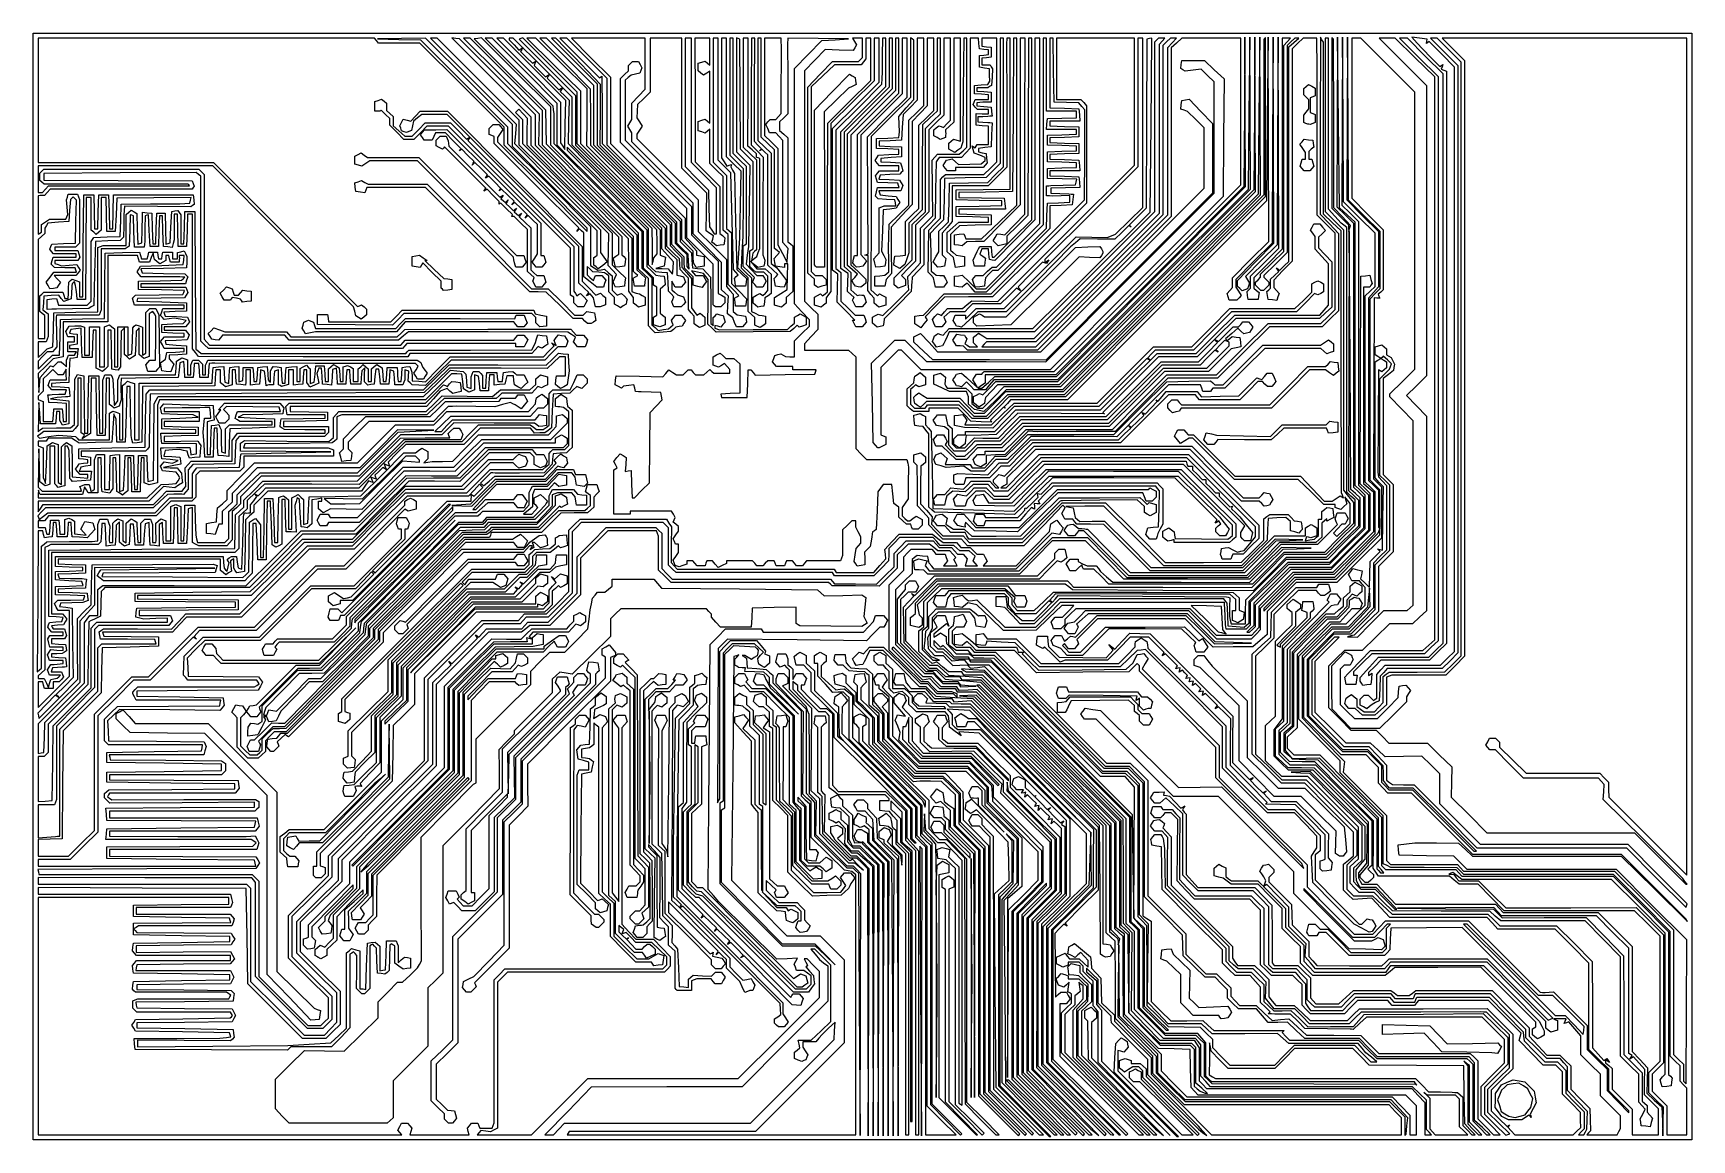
# Model space of a CAD drawing. Extents: x 13 to 278, y 25 to 201.
import ezdxf

# ---------------------------------------------------------------- set-up
doc = ezdxf.new("R2010")
doc.units = 0
doc.layers.add('Layer_1', color=7, linetype='CONTINUOUS')

msp = doc.modelspace()

# ---------------------------------------------------------------- linework, layer by layer
at = {"layer": 'Layer_1', "color": 7}
for points in [[(12.949534, 112.88561), (12.949534, 201.124155), (145.2412, 201.124155), (277.53287, 201.124155), (277.53287, 112.88561), (277.53287, 24.64707), (145.2412, 24.64707), (12.949534, 24.64707)], [(235.61531, 25.85658), (235.19954, 26.27235), (235.19954, 28.61434), (235.19954, 30.95632), (234.0991, 32.03502), (232.99866, 33.11372), (216.88626, 33.11372), (200.77387, 33.11372), (199.99504, 33.96644), (199.2162, 34.81915), (199.2162, 37.31904), (199.2162, 39.81893), (198.77832, 40.30278), (198.34044, 40.78664), (195.80699, 40.78664), (193.27355, 40.78664), (190.95321, 43.09623), (188.63287, 45.40581), (188.63287, 51.64906), (188.63287, 57.89231), (187.97141, 58.51372), (187.30995, 59.13513), (187.30995, 67.4884), (187.30995, 75.84168), (175.86786, 87.28603), (164.42577, 98.73039), (162.91889, 98.73039), (161.41201, 98.73039), (161.24849, 98.99497), (161.08497, 99.25955), (160.01104, 99.25955), (158.9371, 99.25955), (158.01343, 100.07054), (157.08977, 100.88153), (156.71582, 100.73804), (156.34187, 100.59454), (155.28945, 101.54533), (154.23703, 102.49613), (154.23703, 104.15274), (154.23703, 105.80934), (154.63391, 106.13872), (155.03078, 106.4681), (155.03078, 108.47713), (155.03078, 110.48617), (156.27761, 111.75203), (157.52443, 113.01789), (162.97473, 113.01789), (168.42502, 113.01789), (169.01186, 112.22414), (169.59871, 111.43039), (170.35623, 111.43039), (171.11375, 111.43039), (171.28035, 110.99624), (171.44695, 110.56209), (171.29083, 110.0702), (171.13471, 109.5783), (170.50039, 109.5783), (169.86607, 109.5783), (169.62793, 110.04132), (169.38979, 110.50435), (169.49743, 110.80222), (169.60506, 111.10009), (168.77991, 111.79441), (167.95477, 112.48873), (162.89185, 112.48873), (157.82894, 112.48873), (156.69444, 111.3753), (155.55995, 110.26188), (155.55995, 108.36499), (155.55995, 106.4681), (155.16308, 106.13872), (154.7662, 105.80934), (154.7662, 104.33298), (154.7662, 102.85662), (155.61185, 101.98413), (156.4575, 101.11164), (157.00092, 101.12844), (157.54433, 101.14524), (156.90655, 101.40023), (156.26878, 101.65523), (155.67823, 102.29244), (155.08768, 102.92966), (155.21467, 104.33578), (155.34166, 105.7419), (155.5831, 105.99326), (155.82453, 106.24461), (155.82453, 107.16683), (155.82453, 108.08905), (156.39982, 108.70141), (156.97511, 109.31378), (159.67143, 109.31378), (162.36775, 109.31378), (163.05556, 108.77275), (163.74337, 108.23172), (163.88499, 108.24362), (164.02662, 108.25552), (164.39518, 108.25552), (164.76375, 108.25552), (164.93035, 107.82137), (165.09695, 107.38722), (164.93595, 106.87994), (164.77494, 106.37267), (164.07005, 106.45417), (163.36516, 106.53567), (163.27486, 107.19712), (163.18456, 107.85858), (162.7708, 108.3216), (162.35704, 108.78462), (159.8392, 108.78462), (157.32135, 108.78462), (156.83749, 108.34674), (156.35364, 107.90886), (156.35364, 107.06448), (156.35364, 106.22009), (155.97147, 105.45184), (155.5893, 104.68358), (155.6549, 103.83586), (155.7205, 102.98813), (156.2104, 102.4468), (156.70031, 101.90546), (157.40355, 101.90546), (158.10679, 101.90546), (158.87604, 101.10253), (159.64529, 100.29961), (160.78093, 100.35841), (161.91657, 100.41721), (162.1962, 100.13758), (162.47582, 99.85796), (163.59508, 99.98412), (164.71433, 100.11027), (176.47517, 88.31422), (188.236, 76.51817), (188.37397, 68.2436), (188.51194, 59.96903), (188.57184, 70.42007), (188.63174, 80.87111), (187.89676, 81.73101), (187.16178, 82.5909), (185.19441, 82.5909), (183.22705, 82.5909), (174.34937, 91.45445), (165.47169, 100.31799), (163.85557, 100.31799), (162.23944, 100.31799), (161.89605, 100.73174), (161.55266, 101.1455), (160.54722, 101.0729), (159.54178, 101.0003), (158.79321, 101.71747), (158.04465, 102.43464), (157.55079, 102.43464), (157.05694, 102.43464), (156.57308, 102.87253), (156.08923, 103.31041), (156.08923, 104.40123), (156.08923, 105.49204), (156.62573, 105.95141), (157.16223, 106.41077), (156.87195, 106.95316), (156.58167, 107.49555), (156.89701, 107.87551), (157.21235, 108.25548), (157.81553, 108.25548), (158.41871, 108.25548), (158.71165, 107.41516), (159.00458, 106.57484), (158.83281, 106.74662), (158.66103, 106.9184), (157.63971, 106.10949), (156.61839, 105.30059), (156.61839, 105.056), (156.61839, 104.81141), (157.14848, 105.14245), (157.67856, 105.47349), (158.14066, 105.18056), (158.60277, 104.88763), (158.61077, 104.33186), (158.61877, 103.77609), (159.3881, 102.97307), (160.15744, 102.17006), (161.24564, 102.17006), (162.33385, 102.17006), (162.6645, 101.83933), (162.99514, 101.5086), (164.59296, 101.4836), (166.19078, 101.4587), (174.96617, 92.68624), (183.74156, 83.91378), (185.69315, 83.91378), (187.64473, 83.91378), (188.80054, 82.75797), (189.95635, 81.60216), (189.95635, 70.99011), (189.95635, 60.37807), (190.61781, 59.94466), (191.27927, 59.51126), (191.27927, 53.11726), (191.27927, 46.72326), (192.83994, 45.17887), (194.40061, 43.63449), (196.95858, 43.64249), (199.51654, 43.65049), (200.39785, 42.8767), (201.27915, 42.1029), (206.88804, 42.0879), (212.49692, 42.0729), (212.33672, 41.9127), (212.17651, 41.75249), (212.75422, 41.13755), (213.33193, 40.52261), (218.84781, 40.52261), (224.36369, 40.52261), (225.8189, 39.0674), (227.27411, 37.61219), (234.45742, 37.61219), (241.64073, 37.61219), (242.12458, 37.17431), (242.60844, 36.73643), (242.60844, 32.21065), (242.60844, 27.68488), (243.69722, 26.56312), (244.786, 25.44136), (245.08628, 25.45316), (245.38656, 25.46506), (244.12979, 26.592), (242.87302, 27.71893), (242.87302, 32.31399), (242.87302, 36.90905), (242.43514, 37.39291), (241.99726, 37.87676), (234.68704, 37.87676), (227.37682, 37.87676), (225.93969, 39.33197), (224.50256, 40.78718), (220.15346, 40.78718), (215.80436, 40.78718), (214.41836, 42.098), (213.03236, 43.40882), (211.50528, 43.36912), (209.9782, 43.32942), (209.02204, 44.4396), (208.06588, 45.54978), (206.63049, 45.54978), (205.19509, 45.54978), (204.3226, 46.39543), (203.4501, 47.24108), (203.4501, 47.90563), (203.4501, 48.57017), (202.47036, 49.57352), (201.49061, 50.57688), (200.68441, 50.57988), (199.87821, 50.58288), (198.12689, 52.29805), (196.37557, 54.01323), (196.33847, 55.65532), (196.30137, 57.29742), (193.26116, 60.34328), (190.22096, 63.38912), (190.22096, 72.55479), (190.22096, 81.72046), (189.02646, 82.94948), (187.83196, 84.1785), (185.91613, 84.1785), (184.00029, 84.1785), (175.13971, 93.04205), (166.27913, 101.90559), (164.52411, 101.90559), (162.76908, 101.90559), (162.43971, 102.30246), (162.11033, 102.69934), (161.14326, 102.69934), (160.1762, 102.69934), (159.58816, 103.11121), (159.00012, 103.52309), (159.00012, 104.79861), (159.00012, 106.07413), (159.38129, 106.39047), (159.76246, 106.70681), (159.84436, 107.39758), (159.92626, 108.08834), (160.6253, 108.27373), (161.32434, 108.45913), (161.58939, 107.8774), (161.85445, 107.29566), (161.60481, 106.84958), (161.35517, 106.4035), (160.75977, 106.4035), (160.16438, 106.4035), (159.84688, 106.086), (159.52938, 105.7685), (159.52938, 104.816), (159.52938, 103.8635), (159.84688, 103.546), (160.16438, 103.2285), (161.26969, 103.2285), (162.375, 103.2285), (162.70438, 102.83163), (163.03376, 102.43475), (164.74719, 102.43475), (166.46062, 102.43475), (175.30929, 93.57121), (184.15797, 84.70767), (186.05671, 84.70767), (187.95545, 84.70767), (189.35283, 83.32765), (190.75021, 81.94762), (190.75021, 72.73868), (190.75021, 63.52973), (193.79292, 60.50391), (196.83563, 57.47809), (196.83563, 55.87442), (196.83563, 54.27076), (198.42808, 52.68817), (200.02052, 51.10559), (200.86546, 51.10559), (201.71039, 51.10559), (202.84489, 49.99217), (203.97938, 48.87874), (203.97938, 48.22071), (203.97938, 47.56267), (204.69034, 46.82059), (205.4013, 46.07851), (206.71342, 46.07851), (208.02555, 46.07851), (209.31683, 44.87066), (210.60812, 43.66281), (211.94096, 43.81122), (213.2738, 43.95964), (214.67143, 42.63782), (216.06905, 41.31601), (220.40911, 41.31201), (224.74917, 41.30801), (226.16819, 39.85666), (227.58721, 38.40531), (234.88239, 38.40531), (242.17757, 38.40531), (242.78993, 37.83002), (243.4023, 37.25473), (243.4023, 32.61359), (243.4023, 27.97244), (244.64912, 26.70658), (245.89595, 25.44073), (246.42678, 25.44073), (246.95761, 25.44073), (245.44454, 26.96975), (243.93147, 28.49878), (243.93147, 30.83366), (243.93147, 33.16855), (245.78355, 35.03908), (247.63563, 36.90961), (247.63563, 38.7753), (247.63563, 40.64099), (245.85679, 42.43356), (244.07795, 44.22614), (234.86506, 44.22614), (225.65216, 44.22614), (224.5798, 43.23395), (223.50744, 42.24177), (223.26841, 42.26817), (223.02938, 42.29467), (219.42834, 42.33437), (215.82731, 42.37407), (214.67554, 43.54236), (213.52377, 44.71066), (212.25731, 44.71013), (210.99084, 44.7096), (210.48372, 44.7324), (209.9766, 44.7552), (210.12927, 44.90786), (210.28193, 45.06053), (209.51191, 45.7964), (208.74188, 46.53228), (208.74188, 47.7512), (208.74188, 48.97012), (207.92072, 49.90537), (207.09957, 50.84062), (205.88136, 50.84062), (204.66315, 50.84062), (203.65981, 51.82036), (202.65646, 52.80025), (202.65646, 53.86842), (202.65646, 54.93659), (197.85435, 59.74398), (193.05224, 64.55136), (193.00244, 67.94867), (192.95264, 71.34598), (192.18542, 71.48031), (191.4182, 71.61464), (191.327, 72.08834), (191.2358, 72.56203), (191.55462, 72.94619), (191.87345, 73.33036), (192.35461, 73.33036), (192.83576, 73.33036), (193.0228, 73.02771), (193.20985, 72.72507), (193.30975, 71.90324), (193.40965, 71.0814), (193.46905, 67.97474), (193.52845, 64.86808), (198.3571, 60.03463), (203.18574, 55.20117), (203.18574, 54.15805), (203.18574, 53.11492), (204.03139, 52.24243), (204.87705, 51.36994), (206.07076, 51.36994), (207.26447, 51.36994), (208.26782, 50.3902), (209.27116, 49.41046), (209.27116, 48.05845), (209.27116, 46.70644), (210.06045, 45.95025), (210.84975, 45.19406), (212.20807, 45.22496), (213.56639, 45.25586), (214.9254, 43.97057), (216.2844, 42.68528), (219.92106, 42.69228), (223.55771, 42.69928), (224.40165, 43.6608), (225.24558, 44.62231), (234.73724, 44.69991), (244.2289, 44.77751), (246.1969, 42.86924), (248.16491, 40.96097), (248.16291, 38.82288), (248.16091, 36.68478), (246.31972, 34.83269), (244.47853, 32.98061), (244.46953, 30.8563), (244.46053, 28.73199), (246.1528, 27.05476), (247.84507, 25.37754), (248.16047, 25.48267), (248.47587, 25.58781), (246.73279, 27.28944), (244.9897, 28.99107), (244.9897, 30.86119), (244.9897, 32.73131), (246.70949, 34.43582), (248.42928, 36.14032), (248.42928, 38.75503), (248.42928, 41.36973), (246.60457, 43.19444), (244.78003, 45.01915), (244.28964, 45.02615), (243.79924, 45.03315), (234.28366, 45.02415), (224.76808, 45.01515), (223.82146, 44.0908), (222.87485, 43.16646), (219.69995, 43.16646), (216.52505, 43.16646), (215.35654, 44.35708), (214.18802, 45.54771), (212.54684, 45.54771), (210.90566, 45.54771), (210.20324, 46.38248), (209.50082, 47.21726), (209.56902, 48.50216), (209.63722, 49.78706), (208.60672, 50.84238), (207.57622, 51.89771), (206.37315, 51.90571), (205.17008, 51.91371), (204.44247, 52.55412), (203.71487, 53.19452), (203.71487, 54.30245), (203.71487, 55.41038), (198.79478, 60.28806), (193.87469, 65.16573), (193.91129, 69.01522), (193.94789, 72.8647), (193.4987, 73.36105), (193.04951, 73.8574), (192.46146, 73.8574), (191.8734, 73.8574), (191.52562, 74.27646), (191.17784, 74.69551), (191.45543, 75.13635), (191.73303, 75.57719), (192.18041, 75.66519), (192.62778, 75.75319), (193.02398, 75.42437), (193.42019, 75.09555), (193.28543, 74.74437), (193.15067, 74.39319), (193.80256, 73.68979), (194.45444, 72.98639), (194.45744, 69.12242), (194.46044, 65.25845), (199.35202, 60.37547), (204.2436, 55.4925), (204.2436, 54.54737), (204.2436, 53.60224), (204.65548, 53.0142), (205.06736, 52.42616), (206.4314, 52.42616), (207.79545, 52.42616), (208.92994, 51.31274), (210.06444, 50.19932), (210.06444, 48.83488), (210.06444, 47.47044), (210.61281, 46.7733), (211.16118, 46.07616), (212.63589, 46.07616), (214.1106, 46.07616), (215.38348, 44.88554), (216.65635, 43.69491), (219.63309, 43.69491), (222.60983, 43.69491), (223.55234, 44.61524), (224.49484, 45.53557), (234.70053, 45.55297), (244.90623, 45.57037), (246.93221, 43.54439), (248.95819, 41.51841), (248.95819, 38.74297), (248.95819, 35.96752), (247.2384, 34.27293), (245.5186, 32.57835), (245.5186, 30.91675), (245.5186, 29.25514), (246.79099, 28.00188), (248.06338, 26.74863), (248.2462, 26.88735), (248.42904, 27.02609), (248.29433, 26.84728), (248.15962, 26.66847), (248.73733, 26.05353), (249.31503, 25.43859), (253.94821, 25.43859), (258.5814, 25.43859), (259.19376, 26.01387), (259.80613, 26.58916), (259.79573, 27.79981), (259.78533, 29.01046), (258.34288, 30.46567), (256.90042, 31.92088), (256.89842, 33.70681), (256.89642, 35.49275), (256.36725, 36.02192), (255.83809, 36.55109), (254.82447, 36.55109), (253.81085, 36.55109), (251.89387, 38.52807), (249.9769, 40.50505), (250.15534, 41.06726), (250.33378, 41.62948), (247.7136, 44.24966), (245.09342, 46.86984), (239.51794, 46.86984), (233.94246, 46.86984), (233.61309, 46.47296), (233.28371, 46.07609), (231.49642, 46.07609), (229.70913, 46.07609), (229.37975, 46.47296), (229.05037, 46.86984), (226.62293, 46.86984), (224.19548, 46.86984), (223.16204, 45.8115), (222.12861, 44.75317), (219.41621, 44.75317), (216.70381, 44.75317), (216.03032, 45.42665), (215.35684, 46.10014), (215.35684, 47.7584), (215.35684, 49.41667), (214.61475, 50.12763), (213.87267, 50.83859), (212.17995, 50.83859), (210.48723, 50.83859), (209.61474, 51.68424), (208.74225, 52.52989), (208.74225, 56.89716), (208.74225, 61.26444), (207.8966, 62.13693), (207.05095, 63.00942), (202.61991, 63.00942), (198.18888, 63.00942), (196.80288, 64.47491), (195.41687, 65.9404), (195.46727, 70.82259), (195.51767, 75.70479), (194.98619, 76.23627), (194.4547, 76.76775), (193.95793, 76.76775), (193.46116, 76.76775), (193.13178, 76.37088), (192.80241, 75.974), (192.33803, 75.974), (191.87366, 75.974), (191.55482, 76.35818), (191.23598, 76.74236), (191.40796, 77.28422), (191.57995, 77.82608), (192.20796, 77.82608), (192.83597, 77.82608), (192.99949, 77.5615), (193.16301, 77.29692), (193.89503, 77.29692), (194.62704, 77.29692), (195.23311, 76.65178), (195.83919, 76.00665), (195.83119, 71.08291), (195.82319, 66.15917), (197.03018, 64.84888), (198.23717, 63.53858), (202.75067, 63.53858), (207.26416, 63.53858), (208.26751, 62.55885), (209.27085, 61.57911), (209.27085, 57.12225), (209.27085, 52.6654), (209.97094, 52.01658), (210.67104, 51.36775), (212.45708, 51.36775), (214.24312, 51.36775), (215.06427, 50.4325), (215.88543, 49.49726), (215.88543, 47.97783), (215.88543, 46.45841), (216.29731, 45.87037), (216.70919, 45.28234), (219.28632, 45.28234), (221.86346, 45.28234), (222.89689, 46.34067), (223.93033, 47.399), (226.62236, 47.399), (229.31439, 47.399), (229.64377, 47.00213), (229.97314, 46.60525), (231.66884, 46.60525), (233.36454, 46.60525), (233.51684, 47.00213), (233.66913, 47.399), (239.43554, 47.399), (245.20195, 47.399), (247.9152, 44.64355), (250.62845, 41.88809), (250.70625, 41.15823), (250.78405, 40.42836), (252.44322, 38.75431), (254.1024, 37.08025), (255.11486, 37.08025), (256.12733, 37.08025), (256.77615, 36.38016), (257.42498, 35.68006), (257.42498, 33.87254), (257.42498, 32.06502), (258.88019, 30.58636), (260.33539, 29.10771), (260.33539, 27.757), (260.33539, 26.40629), (259.89751, 25.92244), (259.45963, 25.43859), (259.8882, 25.43859), (260.31678, 25.43859), (260.55434, 25.90161), (260.7919, 26.36463), (260.8337, 27.7709), (260.8755, 29.17716), (259.28253, 30.83607), (257.68956, 32.49499), (257.68956, 34.38873), (257.68956, 36.28248), (257.11268, 36.94595), (256.5358, 37.60942), (255.46615, 37.60942), (254.39651, 37.60942), (252.73574, 39.25542), (251.07498, 40.90142), (251.07498, 41.5662), (251.07498, 42.23099), (248.2352, 45.07958), (245.39544, 47.92817), (239.39996, 47.92817), (233.40449, 47.92817), (233.25219, 47.53129), (233.0999, 47.13442), (231.66878, 47.13442), (230.23767, 47.13442), (229.90829, 47.53129), (229.57891, 47.92817), (226.6223, 47.92817), (223.66568, 47.92817), (222.63225, 46.86984), (221.59881, 45.8115), (219.48675, 45.8115), (217.37468, 45.8115), (216.76232, 46.38679), (216.14996, 46.96208), (216.14996, 48.55701), (216.14996, 50.15194), (215.3043, 51.02443), (214.45865, 51.89692), (212.57909, 51.89692), (210.69954, 51.89692), (210.38204, 52.21442), (210.06454, 52.53192), (210.06454, 57.16627), (210.06454, 61.80062), (208.81771, 63.06648), (207.57089, 64.33233), (203.18537, 64.33233), (198.79985, 64.33233), (197.56096, 65.59014), (196.32206, 66.84795), (196.33836, 71.7321), (196.35476, 76.61625), (194.99559, 77.9128), (193.63642, 79.20936), (193.16453, 78.7823), (192.69264, 78.35525), (192.28285, 78.35525), (191.87306, 78.35525), (191.52528, 78.7743), (191.1775, 79.19336), (191.45557, 79.6342), (191.73365, 80.07504), (192.55148, 80.10154), (193.36931, 80.12804), (193.31641, 79.87215), (193.26351, 79.61625), (193.74141, 79.53615), (194.21932, 79.45605), (195.12855, 78.49198), (196.03779, 77.52791), (196.34517, 77.71788), (196.65256, 77.90786), (196.45661, 77.5908), (196.26066, 77.27375), (196.55654, 76.91724), (196.85242, 76.56072), (196.86142, 71.75122), (196.87042, 66.94171), (197.81009, 65.90161), (198.74976, 64.86151), (203.29207, 64.86151), (207.83438, 64.86151), (209.19623, 63.47245), (210.55808, 62.08339), (210.58658, 57.4773), (210.61508, 52.87122), (210.75263, 52.64866), (210.89019, 52.4261), (212.78164, 52.4261), (214.6731, 52.4261), (215.67645, 51.44636), (216.67979, 50.46662), (216.67979, 48.8875), (216.67979, 47.30839), (217.11767, 46.82453), (217.55556, 46.34068), (219.40319, 46.34068), (221.25082, 46.34068), (222.39898, 47.39901), (223.54713, 48.45735), (226.54518, 48.45735), (229.54323, 48.45735), (230.05682, 48.06888), (230.57042, 47.68043), (231.51203, 47.67243), (232.45365, 47.66443), (232.96724, 48.05289), (233.48083, 48.44135), (239.57124, 48.44935), (245.66165, 48.45735), (248.63322, 45.49048), (251.60478, 42.52362), (251.60478, 41.84649), (251.60478, 41.16937), (253.01509, 39.65398), (254.4254, 38.1386), (255.44989, 38.1386), (256.47438, 38.1386), (257.34687, 37.29294), (258.21937, 36.44729), (258.21937, 34.58864), (258.21937, 32.72998), (259.73466, 31.19871), (261.24995, 29.66745), (261.29735, 27.88375), (261.34475, 26.10005), (261.07259, 25.76932), (260.80044, 25.4386), (263.20477, 25.4386), (265.60911, 25.4386), (265.883, 25.95037), (266.1569, 26.46214), (266.1569, 27.48), (266.1569, 28.49787), (264.5694, 30.0688), (262.9819, 31.63974), (262.9799, 33.36781), (262.9779, 35.09589), (261.39218, 36.64504), (259.80646, 38.1942), (259.80646, 39.70627), (259.80646, 41.21835), (258.84666, 42.33966), (257.88686, 43.46097), (257.53721, 43.3268), (257.18757, 43.19263), (257.3347, 43.57603), (257.48182, 43.95943), (256.46133, 43.93853), (255.44083, 43.91763), (255.77156, 43.78417), (256.10229, 43.65072), (256.10229, 42.89685), (256.10229, 42.14298), (255.56042, 41.971), (255.01856, 41.79902), (254.63438, 42.11786), (254.25021, 42.4367), (254.25021, 42.96947), (254.25021, 43.50224), (249.56987, 48.22871), (244.88938, 52.95521), (237.17546, 52.95521), (229.46154, 52.95521), (228.98265, 52.42605), (228.50376, 51.89688), (223.01592, 51.89688), (217.52809, 51.89688), (216.68885, 52.85272), (215.84961, 53.80856), (215.92531, 54.85685), (216.00101, 55.90513), (214.62048, 57.28723), (213.23996, 58.66933), (213.23996, 60.20362), (213.23996, 61.73791), (211.48354, 63.55725), (209.72712, 65.37658), (209.47217, 65.21901), (209.21721, 65.06144), (210.964, 63.30117), (212.71079, 61.54089), (212.71079, 60.03738), (212.71079, 58.53386), (214.166, 57.11309), (215.62121, 55.69232), (215.62121, 54.40251), (215.62121, 53.11269), (216.46686, 52.2402), (217.31251, 51.36771), (223.04917, 51.36771), (228.78583, 51.36771), (229.14885, 51.91444), (229.51187, 52.46118), (236.91893, 52.45618), (244.326, 52.45118), (248.76612, 48.00725), (253.20623, 43.56331), (253.59601, 42.79505), (253.98579, 42.0268), (253.98579, 41.67989), (253.98579, 41.33297), (253.43971, 41.04072), (252.89364, 40.74846), (252.51367, 41.0638), (252.13371, 41.37914), (252.13371, 41.8603), (252.13371, 42.34146), (252.39829, 42.50498), (252.66288, 42.6685), (252.66288, 43.03734), (252.66288, 43.40617), (248.27452, 47.79172), (243.88617, 52.17727), (237.03057, 52.15337), (230.17497, 52.12947), (229.40833, 51.48438), (228.6417, 50.8393), (222.87021, 50.8393), (217.09873, 50.8393), (216.09538, 51.81904), (215.09204, 52.79875), (215.09004, 54.13412), (215.08804, 55.46948), (213.63435, 56.90531), (212.18066, 58.34113), (212.18066, 59.94179), (212.18066, 61.54246), (210.26905, 63.46691), (208.35745, 65.39136), (206.20369, 65.39136), (204.04994, 65.39136), (203.41895, 65.88018), (202.78795, 66.369), (202.06035, 66.54668), (201.33274, 66.72436), (201.33274, 67.34838), (201.33274, 67.9724), (201.71271, 68.28774), (202.09267, 68.60308), (202.63875, 68.31083), (203.18483, 68.01857), (203.18483, 67.32945), (203.18483, 66.64032), (203.64785, 66.28884), (204.11087, 65.93736), (206.2067, 65.92936), (208.30254, 65.92136), (208.78087, 65.48847), (209.25921, 65.05558), (209.42533, 65.48847), (209.59144, 65.92136), (209.43253, 66.25209), (209.27361, 66.58282), (208.94255, 67.04584), (208.61149, 67.50886), (208.90308, 67.97188), (209.19467, 68.4349), (209.59722, 68.5143), (209.99976, 68.5937), (210.42875, 68.16471), (210.85774, 67.73572), (210.85774, 67.50894), (210.85774, 67.28215), (210.46087, 66.88528), (210.06399, 66.4884), (210.06399, 66.13168), (210.06399, 65.77495), (211.87709, 63.97576), (213.69017, 62.17656), (213.73857, 60.54327), (213.78697, 58.90998), (215.10048, 57.57874), (216.41398, 56.24751), (216.42198, 55.0652), (216.42998, 53.8829), (217.06234, 53.16464), (217.6947, 52.44639), (222.9019, 52.41639), (228.10909, 52.38639), (228.69437, 52.93624), (229.27965, 53.48608), (237.07049, 53.48608), (244.86133, 53.48608), (249.72717, 48.6149), (254.59302, 43.74371), (254.97607, 43.8907), (255.35911, 44.03769), (248.1233, 51.27935), (240.88735, 58.521), (235.19881, 58.4509), (229.51026, 58.3808), (229.42986, 56.66614), (229.34946, 54.95148), (228.92579, 54.48333), (228.50212, 54.01518), (225.69176, 54.01518), (222.8814, 54.01518), (221.04351, 55.86726), (219.20562, 57.71934), (218.61882, 57.71934), (218.03203, 57.71934), (217.86851, 57.45476), (217.70499, 57.19018), (217.07476, 57.19018), (216.44453, 57.19018), (216.27171, 57.4698), (216.0989, 57.74942), (216.26114, 58.39584), (216.42338, 59.04226), (216.92861, 59.04226), (217.43383, 59.04226), (217.83071, 58.64538), (218.22758, 58.24851), (218.84889, 58.24851), (219.4702, 58.24851), (221.30809, 56.39643), (223.14598, 54.54434), (225.67985, 54.54434), (228.21372, 54.54434), (228.53122, 54.86184), (228.84872, 55.17934), (228.84872, 56.7933), (228.84872, 58.40726), (229.16622, 58.72476), (229.48372, 59.04226), (229.22073, 59.04226), (228.95693, 59.04226), (227.92349, 57.98393), (226.89006, 56.92559), (225.16758, 56.92559), (223.4451, 56.92559), (219.53273, 60.83796), (215.62037, 64.75032), (215.62037, 64.61137), (215.62037, 64.47242), (219.65206, 60.43442), (223.68376, 56.39643), (225.09342, 56.39643), (226.50307, 56.39643), (226.99568, 56.66006), (227.48829, 56.92369), (227.89425, 56.76791), (228.30023, 56.61212), (228.46887, 56.08077), (228.63752, 55.54941), (228.33339, 55.24531), (228.02925, 54.94122), (225.46283, 55.02742), (222.89641, 55.11362), (218.46464, 59.52246), (214.03287, 63.9313), (214.03287, 65.66736), (214.03287, 67.40342), (208.03077, 73.40934), (202.02868, 79.41526), (198.45218, 79.41526), (194.87569, 79.41526), (188.7013, 85.56683), (182.52691, 91.71839), (181.57748, 91.71839), (180.62804, 91.71839), (180.34632, 92.15923), (180.0646, 92.60007), (180.42076, 93.02923), (180.77692, 93.45837), (181.99292, 93.28716), (183.20891, 93.11595), (189.42662, 86.96317), (195.64433, 80.81039), (199.08391, 80.86329), (202.52349, 80.91619), (209.08536, 74.41101), (215.64723, 67.90583), (215.4975, 68.30553), (215.34776, 68.70524), (208.47261, 75.55227), (201.59745, 82.39931), (201.59666, 84.80986), (201.59586, 87.22041), (195.51564, 93.30583), (189.43542, 99.39125), (189.43042, 99.81017), (189.42542, 100.22909), (189.24533, 100.40919), (189.06523, 100.58928), (188.38509, 99.93766), (187.70495, 99.28604), (180.36317, 99.19964), (173.02139, 99.11324), (171.24248, 100.90589), (169.46357, 102.69854), (166.42824, 102.69854), (163.39292, 102.69854), (162.6604, 103.40033), (161.92788, 104.10213), (161.53601, 103.7769), (161.14413, 103.45167), (160.53425, 103.53807), (159.92463, 103.62457), (159.92463, 104.41832), (159.92463, 105.21207), (160.54356, 105.29967), (161.1625, 105.38727), (162.44311, 104.30743), (163.72373, 103.2276), (166.75681, 103.2276), (169.78989, 103.2276), (169.94218, 102.83073), (170.09448, 102.43385), (170.54375, 102.43385), (170.99303, 102.43385), (170.84835, 102.28918), (170.70368, 102.1445), (171.99932, 100.83515), (173.29497, 99.5258), (180.28673, 99.6021), (187.27849, 99.6784), (187.83213, 100.17943), (188.38576, 100.68046), (188.70976, 101.35872), (189.03375, 102.03698), (189.58359, 102.11588), (190.13343, 102.19478), (190.46322, 101.79741), (190.793, 101.40004), (190.31189, 100.58558), (189.83077, 99.77111), (195.97822, 93.63943), (202.12567, 87.50774), (202.12567, 84.97842), (202.12567, 82.4491), (209.13713, 75.46128), (216.14859, 68.47345), (216.14859, 66.73768), (216.14859, 65.0019), (219.91548, 61.22828), (223.68237, 57.45466), (225.15345, 57.45466), (226.62452, 57.45466), (227.65796, 58.51299), (228.6914, 59.57133), (235.31069, 59.57133), (241.93, 59.57133), (247.64003, 53.88278), (253.35006, 48.19424), (253.73318, 48.16624), (254.11629, 48.13824), (254.78547, 48.18014), (255.45465, 48.22204), (258.15891, 45.54224), (260.86317, 42.86244), (260.86317, 40.95608), (260.86317, 39.04972), (262.45067, 37.47879), (264.03817, 35.90785), (264.03817, 34.20096), (264.03817, 32.49407), (265.75796, 30.71267), (267.47775, 28.93128), (267.47775, 29.11227), (267.47775, 29.29327), (265.89025, 30.8642), (264.30275, 32.43514), (264.30275, 34.1715), (264.30275, 35.90785), (262.71525, 37.47879), (261.12775, 39.04972), (261.12775, 45.93265), (261.12775, 52.81558), (258.4205, 55.53208), (255.71325, 58.24858), (251.15088, 58.24858), (246.5885, 58.24858), (245.74582, 59.17462), (244.90314, 60.10066), (237.1367, 60.10066), (229.37025, 60.10066), (227.92999, 61.6347), (226.48973, 63.16873), (224.98945, 63.07283), (223.48917, 62.97693), (222.72929, 63.70494), (221.96942, 64.43295), (221.96942, 66.51719), (221.96942, 68.60144), (222.76317, 69.26934), (223.55692, 69.93724), (223.55692, 71.81209), (223.55692, 73.68695), (219.66575, 77.6094), (215.77459, 81.53186), (213.9163, 81.53186), (212.05801, 81.53186), (209.73767, 83.84145), (207.41733, 86.15104), (207.41733, 94.12747), (207.41733, 102.10392), (208.8874, 103.45975), (210.35747, 104.81558), (210.40877, 106.7935), (210.46007, 108.77143), (212.43783, 110.76206), (214.41558, 112.7527), (216.06023, 112.7527), (217.70489, 112.7527), (217.86841, 113.01728), (218.03193, 113.28187), (218.79223, 113.28187), (219.55254, 113.28187), (219.73508, 112.70671), (219.91763, 112.13156), (219.43776, 111.78067), (218.95789, 111.42978), (218.64399, 111.42978), (218.33008, 111.42978), (218.0007, 111.82666), (217.67132, 112.22353), (216.20332, 112.22353), (214.73531, 112.22353), (212.79613, 110.30931), (210.85695, 108.39509), (210.85695, 106.52996), (210.85695, 104.66483), (209.40174, 103.22769), (207.94653, 101.79056), (207.94653, 93.97263), (207.94653, 86.1547), (210.03292, 84.10786), (212.11932, 82.06103), (214.06472, 82.06103), (216.01012, 82.06103), (220.04812, 78.02933), (224.08612, 73.99764), (224.08612, 71.99342), (224.08612, 69.9892), (223.29237, 69.22874), (222.49862, 68.46828), (222.49862, 66.5334), (222.49862, 64.59853), (223.02778, 64.06936), (223.55695, 63.54019), (225.08427, 63.54019), (226.61159, 63.54019), (228.17522, 62.08499), (229.73886, 60.62978), (237.37664, 60.62978), (245.01443, 60.62978), (245.96794, 59.70374), (246.92146, 58.7777), (251.44061, 58.7777), (255.95977, 58.7777), (258.80836, 55.93794), (261.65695, 53.09818), (261.66295, 46.2145), (261.66895, 39.33082), (262.58104, 38.31819), (263.49313, 37.30556), (263.74724, 37.46261), (264.00135, 37.61966), (264.19281, 37.30988), (264.38426, 37.0001), (264.0788, 37.18889), (263.77333, 37.37767), (263.77333, 37.15628), (263.77333, 36.93488), (264.3025, 36.4818), (264.83167, 36.02871), (264.83167, 34.36419), (264.83167, 32.69967), (266.41917, 31.12874), (268.00667, 29.5578), (268.00667, 27.499), (268.00667, 25.4402), (270.12333, 25.4402), (272.24, 25.4402), (272.24, 27.50177), (272.24, 29.56335), (271.10166, 30.68055), (269.96332, 31.79775), (269.98672, 33.84028), (270.01012, 35.88281), (269.11191, 36.87702), (268.2137, 37.87123), (267.93705, 37.70025), (267.66039, 37.52927), (267.83788, 37.81645), (268.01537, 38.10363), (267.74647, 38.26982), (267.47757, 38.43601), (267.47757, 46.81618), (267.47757, 55.19635), (264.90285, 57.78077), (262.32814, 60.3652), (254.76252, 60.3652), (247.19691, 60.3652), (246.5755, 61.02665), (245.95409, 61.68811), (238.26115, 61.62621), (230.56821, 61.56431), (238.23098, 61.48981), (245.89375, 61.41531), (246.59802, 60.74057), (247.30229, 60.06584), (253.98812, 60.09164), (260.67395, 60.11744), (263.66446, 57.0511), (266.65498, 53.98475), (266.67618, 46.1295), (266.69728, 38.27426), (268.14576, 36.8105), (269.59424, 35.34675), (269.59424, 33.07172), (269.59424, 30.79668), (269.99111, 30.4673), (270.38799, 30.13793), (270.38799, 29.59584), (270.38799, 29.05376), (270.81622, 28.58057), (271.24445, 28.10738), (271.07158, 27.41857), (270.8987, 26.72977), (270.18032, 26.81257), (269.46195, 26.89537), (269.38425, 27.43822), (269.30655, 27.98107), (269.70687, 28.75269), (270.10719, 29.52431), (269.58611, 30.07898), (269.06502, 30.63365), (269.06502, 32.87459), (269.06502, 35.11553), (267.60981, 36.55267), (266.15461, 37.9898), (266.15461, 45.90973), (266.15461, 53.82966), (263.32558, 56.70054), (260.49655, 59.57142), (253.76936, 59.57142), (247.04217, 59.57142), (246.17318, 60.3344), (245.30419, 61.09739), (237.54801, 61.12709), (229.79184, 61.15679), (228.32024, 62.61303), (226.84864, 64.06928), (225.64904, 64.06928), (224.44944, 64.06928), (223.73848, 64.81136), (223.02752, 65.55345), (223.02752, 66.88191), (223.02752, 68.21037), (223.68898, 68.83178), (224.35044, 69.45319), (224.35044, 71.98365), (224.35044, 74.51412), (220.31874, 78.55212), (216.28705, 82.59011), (214.20656, 82.59011), (212.12607, 82.59011), (210.82992, 83.8323), (209.53377, 85.07448), (209.53377, 87.88384), (209.53377, 90.6932), (210.32752, 91.45366), (211.12127, 92.21412), (211.12127, 98.19383), (211.12127, 104.17355), (212.44419, 105.47657), (213.76711, 106.7796), (213.76711, 107.74933), (213.76711, 108.71907), (213.37023, 109.04845), (212.97336, 109.37782), (212.97336, 109.7013), (212.97336, 110.02477), (213.45129, 110.4573), (213.92923, 110.88982), (214.50963, 110.4833), (215.09002, 110.07677), (215.09002, 109.7273), (215.09002, 109.37782), (214.69315, 109.04845), (214.29627, 108.71907), (214.29627, 107.63466), (214.29627, 106.55025), (212.81475, 105.0531), (211.33322, 103.55596), (211.62412, 103.37617), (211.91502, 103.19639), (211.91502, 103.44739), (211.91502, 103.6984), (214.03169, 105.80939), (216.14836, 107.92038), (216.14836, 108.32381), (216.14836, 108.72725), (215.73376, 108.88635), (215.31917, 109.04544), (215.40307, 109.77455), (215.48697, 110.50366), (216.28072, 110.50366), (217.07447, 110.50366), (217.16297, 109.87783), (217.25147, 109.252), (216.96448, 108.96501), (216.6775, 108.67803), (216.6775, 108.26208), (216.6775, 107.84614), (214.42854, 105.60886), (212.17959, 103.37159), (212.17959, 97.56989), (212.17959, 91.76819), (211.51813, 90.90097), (210.85667, 90.03375), (210.85667, 87.95452), (210.85667, 85.87529), (211.99116, 84.76187), (213.12566, 83.64845), (215.10302, 83.64845), (217.08039, 83.64845), (221.40578, 79.3171), (225.73116, 74.98575), (225.69126, 71.86775), (225.65136, 68.74976), (225.00089, 67.97672), (224.35042, 67.20368), (224.35042, 66.80971), (224.35042, 66.41574), (224.62431, 65.90397), (224.8982, 65.3922), (226.09528, 65.3922), (227.29236, 65.3922), (228.78011, 63.8047), (230.26786, 62.2172), (238.24323, 62.2172), (246.21859, 62.2172), (246.84, 61.55574), (247.46141, 60.89428), (255.01754, 60.89428), (262.57368, 60.89428), (265.29017, 58.18703), (268.00667, 55.47978), (268.00667, 47.11002), (268.00667, 38.74025), (269.23959, 37.43771), (270.47251, 36.13516), (270.41351, 34.11574), (270.35451, 32.09633), (271.55186, 30.99265), (272.74921, 29.88897), (272.83701, 27.5984), (272.92481, 25.30782), (272.97921, 27.56784), (273.03361, 29.82785), (271.84299, 30.99637), (270.65236, 32.16488), (270.65236, 33.77768), (270.65236, 35.39048), (271.5784, 36.28803), (272.50445, 37.18559), (272.50445, 47.14875), (272.50445, 57.11192), (270.45393, 59.13341), (268.4034, 61.1549), (258.01186, 61.1569), (247.62032, 61.1589), (245.54867, 63.27556), (243.47703, 65.39223), (241.9555, 65.39223), (240.43396, 65.39223), (239.64786, 66.05369), (238.86176, 66.71515), (233.19962, 66.71515), (227.53748, 66.71515), (227.12568, 67.34363), (226.71389, 67.9721), (226.74709, 71.74831), (226.78029, 75.52452), (222.09763, 80.21261), (217.41497, 84.9007), (215.39502, 84.9475), (213.37507, 84.9943), (212.64498, 85.69377), (211.91488, 86.3935), (211.91488, 88.01429), (211.91488, 89.63508), (212.68564, 90.37351), (213.4564, 91.11195), (213.4719, 96.95959), (213.4874, 102.80723), (216.33468, 105.66337), (219.18195, 108.5195), (219.84792, 108.51977), (220.51389, 108.52003), (221.24149, 109.1458), (221.9691, 109.77158), (221.9691, 110.42739), (221.9691, 111.0832), (222.49827, 111.5621), (223.02743, 112.04099), (223.02743, 112.49675), (223.02743, 112.95251), (223.40739, 113.26785), (223.78736, 113.58319), (224.33344, 113.29094), (224.87952, 112.99869), (224.87952, 112.51123), (224.87952, 112.02377), (224.48601, 111.69719), (224.0925, 111.3706), (223.71712, 111.51465), (223.34173, 111.6587), (222.92, 111.19269), (222.49827, 110.72668), (222.49727, 110.21834), (222.49627, 109.71001), (221.69033, 108.85011), (220.8844, 107.99022), (220.01719, 107.99022), (219.14999, 107.99022), (216.45873, 105.20781), (213.76767, 102.42551), (213.76767, 96.52439), (213.76767, 90.62326), (213.10621, 90.04813), (212.44475, 89.473), (212.44475, 88.06216), (212.44475, 86.65133), (213.17235, 86.00989), (213.89996, 85.36846), (213.30464, 86.04697), (212.70933, 86.72548), (212.70933, 88.05137), (212.70933, 89.37726), (213.37079, 89.99867), (214.03225, 90.62008), (214.03225, 96.47357), (214.03225, 102.32706), (216.72783, 105.02641), (219.4234, 107.72575), (220.2478, 107.72575), (221.07219, 107.72575), (221.96671, 108.64865), (222.86122, 109.57155), (222.90222, 110.12817), (222.94322, 110.68479), (223.31638, 110.92473), (223.68953, 111.16467), (224.05805, 111.09887), (224.42656, 111.03307), (224.69547, 110.60601), (224.96437, 110.17896), (224.79827, 109.74612), (224.63218, 109.31328), (223.96173, 109.31328), (223.29128, 109.31328), (222.33514, 108.25495), (221.379, 107.19661), (220.55462, 107.19661), (219.73025, 107.19661), (217.14583, 104.62189), (214.56141, 102.04717), (214.56141, 96.20472), (214.56141, 90.36228), (213.76766, 89.60182), (212.97391, 88.84136), (212.97391, 87.96482), (212.97391, 87.08828), (213.50307, 86.55911), (214.03224, 86.02995), (216.10195, 86.02995), (218.17166, 86.02995), (223.11229, 81.06901), (228.05291, 76.10807), (228.05391, 72.25839), (228.05491, 68.4087), (228.37241, 68.0912), (228.68991, 67.7737), (234.28453, 67.7737), (239.87915, 67.7737), (240.35804, 67.24453), (240.83693, 66.71536), (252.91077, 66.71536), (264.98462, 66.71536), (269.40622, 62.26597), (273.82783, 57.81658), (273.82783, 46.44389), (273.82783, 35.0712), (274.11481, 34.78422), (274.4018, 34.49723), (274.3133, 33.8714), (274.2249, 33.24557), (273.52001, 33.16407), (272.81511, 33.08257), (272.63626, 33.64608), (272.45741, 34.20959), (272.87813, 34.67448), (273.29886, 35.13937), (273.29886, 46.36038), (273.29886, 57.58142), (269.00239, 61.88382), (264.70591, 66.18622), (252.76619, 66.18622), (240.82647, 66.18622), (240.12679, 66.73659), (239.42711, 67.28696), (239.09892, 67.15435), (238.77073, 67.02174), (239.17534, 67.00084), (239.57995, 66.97994), (239.96136, 66.45077), (240.34276, 65.9216), (241.93247, 65.9216), (243.52218, 65.9216), (245.68466, 63.77035), (247.84715, 61.6191), (258.23843, 61.6676), (268.62971, 61.7161), (270.83199, 59.52526), (273.03427, 57.33442), (273.03427, 47.12787), (273.03427, 36.92133), (272.10823, 36.02378), (271.18219, 35.12622), (271.18219, 33.778), (271.18219, 32.42979), (272.37281, 31.26128), (273.56344, 30.09277), (273.56344, 27.7666), (273.56344, 25.44044), (275.15094, 25.44044), (276.73844, 25.44044), (276.73844, 29.15567), (276.73844, 32.8709), (276.20927, 33.43889), (275.68011, 34.00689), (275.68011, 35.23042), (275.68011, 36.45394), (274.88636, 37.2144), (274.09261, 37.97486), (274.09261, 47.92905), (274.09261, 57.88323), (269.57604, 62.43163), (265.05947, 66.98003), (253.12278, 66.98003), (241.18609, 66.98003), (240.63754, 67.49536), (240.089, 68.01069), (234.81066, 68.05529), (229.53232, 68.09989), (228.926, 68.37614), (228.31969, 68.6524), (228.31969, 72.47579), (228.31969, 76.29918), (224.88011, 79.73987), (221.44052, 83.18057), (221.43552, 84.14224), (221.43052, 85.10392), (218.12819, 88.40491), (214.82586, 91.70591), (214.82586, 96.73455), (214.82586, 101.7632), (217.40058, 104.34762), (219.97531, 106.93204), (221.17867, 106.93204), (222.38204, 106.93204), (223.89562, 108.40984), (225.40919, 109.88763), (225.40919, 111.31723), (225.40919, 112.74683), (224.95352, 113.27902), (224.49784, 113.81121), (223.90449, 113.81121), (223.31114, 113.81121), (223.0475, 114.30383), (222.78386, 114.79645), (223.12932, 115.26889), (223.47478, 115.74133), (224.20591, 115.55782), (224.93705, 115.37432), (224.81526, 114.73718), (224.69346, 114.10005), (225.41186, 113.41178), (226.13026, 112.72351), (226.17816, 114.78801), (226.22606, 116.85252), (227.01293, 117.66436), (227.79981, 118.47621), (227.59672, 118.6793), (227.39363, 118.88239), (227.7905, 118.79419), (228.18738, 118.70599), (228.25798, 123.73308), (228.32858, 128.76016), (227.66268, 129.47622), (226.99678, 130.19227), (226.99678, 139.4511), (226.99678, 148.70991), (227.4598, 148.98764), (227.92282, 149.26537), (227.4598, 149.5431), (226.99678, 149.82083), (226.99678, 150.45132), (226.99678, 151.0818), (227.53865, 151.25379), (228.08051, 151.42577), (228.46469, 151.10693), (228.84887, 150.78809), (228.84887, 150.30447), (228.84887, 149.82084), (229.20712, 149.60926), (229.56537, 149.39767), (229.83422, 148.86851), (230.10306, 148.33934), (230.02176, 147.82987), (229.94046, 147.32041), (229.13011, 146.68622), (228.31977, 146.05203), (228.31977, 138.40741), (228.31977, 130.76279), (229.11352, 129.95079), (229.90727, 129.1388), (229.90727, 123.77905), (229.90727, 118.41931), (228.71664, 117.2508), (227.52602, 116.08228), (227.52602, 112.49273), (227.52602, 108.90317), (225.60779, 107.0148), (223.68956, 105.12643), (223.16039, 105.00159), (222.63123, 104.87676), (223.40694, 104.84606), (224.18265, 104.81536), (226.29932, 106.93203), (228.41598, 109.0487), (230.26527, 109.0487), (232.11456, 109.0487), (232.59841, 109.48658), (233.08227, 109.92446), (233.08227, 124.6144), (233.08227, 139.30388), (231.23019, 141.21395), (229.3781, 143.12401), (229.3781, 143.35727), (229.3781, 143.59053), (231.36248, 145.56166), (233.34685, 147.53279), (233.34685, 169.6292), (233.34685, 191.72561), (229.05038, 196.028), (224.75391, 200.330405), (224.0233, 200.330405), (223.29269, 200.330405), (223.28769, 199.73509), (223.28269, 199.13978), (223.29269, 186.96895), (223.30279, 174.79811), (225.81137, 172.27984), (228.31996, 169.76156), (228.31996, 164.97005), (228.31996, 160.17853), (227.91104, 159.83916), (227.50212, 159.49979), (227.62553, 159.17819), (227.74894, 158.85659), (227.30684, 158.88989), (226.86472, 158.92319), (226.79632, 144.48547), (226.72792, 130.04776), (227.39162, 129.42425), (228.05532, 128.80074), (228.05532, 124.70347), (228.05532, 120.6062), (224.47439, 117.07667), (220.89347, 113.54715), (217.65586, 113.54715), (214.41824, 113.54715), (212.10865, 111.22681), (209.79906, 108.90647), (209.79006, 107.05962), (209.78106, 105.21277), (208.65588, 104.25151), (207.53071, 103.29025), (204.36508, 103.24885), (201.19945, 103.20745), (198.95634, 105.46686), (196.71322, 107.72628), (189.72363, 107.72628), (182.73405, 107.72628), (181.09382, 106.07263), (179.4536, 104.41899), (179.56977, 104.07936), (179.68594, 103.73974), (179.36395, 103.35176), (179.04195, 102.96378), (178.57758, 102.96378), (178.11321, 102.96378), (177.77852, 103.36705), (177.44384, 103.77032), (177.30678, 103.63326), (177.16971, 103.49619), (177.65007, 102.9654), (178.13043, 102.43461), (179.07575, 102.43461), (180.02108, 102.43461), (182.01131, 104.40799), (184.00154, 106.38137), (190.31021, 106.42307), (196.61888, 106.46477), (197.76001, 105.34484), (198.90114, 104.2249), (199.17878, 104.39649), (199.45642, 104.56808), (199.89621, 103.89687), (200.33601, 103.22566), (200.00773, 102.8301), (199.67945, 102.43455), (199.06822, 102.43455), (198.45699, 102.43455), (198.28979, 102.96135), (198.12259, 103.48815), (198.26135, 103.71266), (198.4001, 103.93717), (197.27952, 105.00516), (196.15893, 106.07314), (190.34482, 106.11704), (184.53071, 106.16094), (182.42025, 104.03315), (180.30979, 101.90537), (179.08782, 101.90537), (177.86585, 101.90537), (177.36182, 102.4649), (176.85779, 103.02443), (176.2557, 103.25468), (175.6536, 103.48492), (175.49849, 103.88914), (175.34338, 104.29336), (175.66996, 104.68686), (175.99654, 105.08037), (176.48016, 105.08037), (176.96379, 105.08037), (177.21591, 104.62985), (177.46804, 104.17932), (177.93116, 104.56368), (178.39429, 104.94804), (178.81666, 104.88764), (179.23904, 104.82724), (180.95883, 106.53894), (182.67862, 108.25066), (189.75998, 108.25266), (196.84135, 108.25466), (199.10554, 106.0057), (201.36974, 103.75674), (204.32731, 103.81294), (207.28487, 103.86914), (204.39734, 103.95464), (201.5098, 104.04014), (199.28531, 106.27971), (197.06081, 108.51928), (189.15132, 108.51928), (181.24183, 108.51928), (180.30744, 107.69888), (179.37305, 106.87847), (179.51672, 106.64601), (179.66039, 106.41355), (179.37426, 105.87892), (179.08813, 105.34428), (178.60067, 105.34428), (178.11321, 105.34428), (177.76542, 105.76333), (177.41764, 106.18239), (177.6939, 106.62323), (177.97017, 107.06407), (178.51647, 107.14577), (179.06278, 107.22747), (179.94466, 108.13517), (180.82654, 109.04287), (189.03446, 109.04587), (197.24239, 109.04887), (199.47966, 106.79991), (201.71694, 104.55095), (204.51755, 104.55095), (207.31816, 104.55095), (208.02912, 105.29303), (208.74008, 106.03512), (208.74008, 107.73591), (208.74008, 109.43671), (211.44733, 112.15321), (214.15459, 114.8697), (217.33049, 114.8697), (220.5064, 114.8697), (223.75137, 118.10688), (226.99633, 121.34405), (226.99633, 124.67196), (226.99633, 127.99987), (226.20258, 128.76033), (225.40883, 129.52079), (225.40883, 144.37111), (225.40883, 159.22107), (226.20258, 159.98153), (226.99633, 160.74199), (226.99633, 164.99719), (226.99633, 169.25239), (224.48523, 171.75306), (221.97412, 174.25372), (221.90302, 187.35825), (221.83192, 200.462776), (221.76832, 187.09137), (221.70472, 173.71997), (223.02763, 172.41694), (224.35055, 171.11392), (224.35055, 150.06874), (224.35055, 129.02356), (225.1443, 128.27438), (225.93805, 127.52521), (225.93805, 124.70751), (225.93805, 121.8898), (222.9658, 118.9091), (219.99355, 115.9284), (216.68627, 115.9284), (213.37898, 115.9284), (210.53039, 113.08864), (207.6818, 110.24888), (207.6818, 108.46873), (207.6818, 106.68859), (207.10274, 106.14912), (206.52369, 105.60964), (206.75118, 105.60964), (206.97867, 105.60964), (207.46253, 106.04753), (207.94638, 106.48541), (207.94638, 108.22602), (207.94638, 109.96663), (210.78614, 112.81522), (213.6259, 115.66382), (216.80955, 115.66382), (219.99319, 115.66382), (223.09791, 118.77664), (226.20263, 121.88947), (226.20263, 124.81256), (226.20263, 127.73565), (225.40691, 128.49799), (224.61119, 129.26034), (224.67929, 145.81156), (224.74739, 162.36278), (225.46577, 162.44558), (226.18414, 162.52838), (226.35057, 161.86527), (226.517, 161.20217), (226.34419, 160.92255), (226.17137, 160.64293), (225.65782, 160.64293), (225.14427, 160.64293), (225.15547, 144.96636), (225.16667, 129.2898), (225.94922, 128.64075), (226.73176, 127.99171), (226.73176, 124.80811), (226.73176, 121.62452), (223.49459, 118.37956), (220.25741, 115.13459), (217.07371, 115.13459), (213.89002, 115.13459), (211.18276, 112.41809), (208.47551, 109.70159), (208.47551, 108.02361), (208.47551, 106.34563), (207.8802, 105.71759), (207.28488, 105.08956), (204.50055, 105.08456), (201.71622, 105.07956), (199.61197, 107.19622), (197.50771, 109.31289), (188.38598, 109.31289), (179.26424, 109.31289), (178.39175, 108.46724), (177.51926, 107.62159), (177.51926, 107.19724), (177.51926, 106.77289), (177.20176, 106.45539), (176.88426, 106.13789), (176.29355, 106.13789), (175.70283, 106.13789), (175.53085, 106.67975), (175.35887, 107.22162), (175.67771, 107.6058), (175.99655, 107.98997), (176.57371, 107.98997), (177.15087, 107.98997), (178.04842, 108.91602), (178.94598, 109.84206), (177.99563, 109.84206), (177.04527, 109.84206), (174.98717, 107.88168), (172.92907, 105.9213), (170.32302, 105.8947), (167.71697, 105.8681), (165.60121, 107.9212), (163.48545, 109.9743), (162.76329, 110.12535), (162.04113, 110.2764), (161.59993, 109.90565), (161.15873, 109.5349), (160.5416, 109.6223), (159.92447, 109.7097), (159.84167, 110.42807), (159.75887, 111.14645), (160.44767, 111.31933), (161.13647, 111.49221), (161.63367, 111.04224), (162.13088, 110.59228), (162.79484, 110.67928), (163.4588, 110.76628), (165.69423, 108.58433), (167.92966, 106.40238), (170.41601, 106.40238), (172.90235, 106.40238), (174.87348, 108.38676), (176.84461, 110.37113), (189.88197, 110.37113), (202.91932, 110.37113), (202.95252, 109.90811), (202.98572, 109.44509), (203.04852, 108.12218), (203.11132, 106.79926), (203.14762, 106.46853), (203.18392, 106.1378), (204.8508, 106.1378), (206.51767, 106.1378), (206.83517, 106.4553), (207.15267, 106.7728), (207.15267, 108.59439), (207.15267, 110.41598), (210.21243, 113.43627), (213.27219, 116.45656), (216.49196, 116.45656), (219.71174, 116.45656), (222.56033, 119.29632), (225.40892, 122.13607), (225.40892, 124.80306), (225.40892, 127.47006), (224.61517, 128.23052), (223.82142, 128.99098), (223.82142, 149.99998), (223.82142, 171.00802), (222.56465, 172.1457), (221.30788, 173.28337), (221.17083, 186.87304), (221.03379, 200.462716), (220.97239, 186.95902), (220.91099, 173.45533), (222.2339, 172.1523), (223.55682, 170.84927), (223.55682, 149.78831), (223.55682, 128.72734), (224.35057, 127.96688), (225.14432, 127.20642), (225.14432, 124.7012), (225.14432, 122.19597), (222.4326, 119.45903), (219.72088, 116.72209), (216.40919, 116.72209), (213.09751, 116.72209), (209.99279, 113.60926), (206.88807, 110.49643), (206.88807, 108.74686), (206.88807, 106.99729), (206.51175, 106.68498), (206.13543, 106.37266), (204.8581, 106.45416), (203.58078, 106.53566), (203.50128, 108.37671), (203.42178, 110.21776), (203.13815, 110.55952), (202.85451, 110.90128), (189.7718, 110.90128), (176.68803, 110.90128), (174.66467, 108.91691), (172.64132, 106.93253), (171.52705, 106.93253), (170.41278, 106.93253), (169.17414, 108.24076), (167.93551, 109.54899), (167.23783, 109.62979), (166.54016, 109.71059), (166.54016, 110.50434), (166.54016, 111.29809), (167.33391, 111.29809), (168.12766, 111.29809), (168.20996, 110.44646), (168.29226, 109.59484), (169.50399, 108.52823), (170.71572, 107.46163), (171.6797, 107.46163), (172.64367, 107.46163), (174.04958, 108.88522), (175.45549, 110.30882), (175.20802, 110.46176), (174.96055, 110.61471), (173.93781, 109.56734), (172.91508, 108.51996), (171.26819, 108.51996), (169.62129, 108.51996), (169.07292, 109.2171), (168.52455, 109.91424), (168.52455, 110.4871), (168.52455, 111.05996), (168.20705, 111.37747), (167.88955, 111.69497), (163.60924, 111.69497), (159.32893, 111.69497), (159.06843, 111.36424), (158.80793, 111.0335), (158.63412, 110.3059), (158.46031, 109.57829), (157.83628, 109.57829), (157.21226, 109.57829), (156.89343, 109.96247), (156.57458, 110.34665), (156.74657, 110.88851), (156.91855, 111.43038), (157.66207, 111.43038), (158.40559, 111.43038), (158.73497, 111.82726), (159.06435, 112.22413), (163.51956, 112.22413), (167.97477, 112.22413), (168.51425, 111.64508), (169.05372, 111.06601), (169.05372, 110.54143), (169.05372, 110.01684), (169.4916, 109.53298), (169.92949, 109.04913), (171.27787, 109.04913), (172.62627, 109.04913), (174.17745, 110.50434), (175.72863, 111.95955), (176.29378, 111.97075), (176.85893, 111.98195), (190.60848, 111.95985), (204.35803, 111.93775), (204.82983, 111.51077), (205.30164, 111.08379), (205.30164, 110.09477), (205.30164, 109.10575), (205.71707, 108.94633), (206.1325, 108.78692), (206.0478, 108.21744), (205.9631, 107.64797), (205.53604, 107.3804), (205.10898, 107.11284), (204.67614, 107.27893), (204.2433, 107.44503), (204.2433, 108.24708), (204.2433, 109.04914), (204.50789, 109.04914), (204.77247, 109.04914), (204.77247, 109.93417), (204.77247, 110.8192), (204.30371, 111.24343), (203.83496, 111.66765), (189.93083, 111.68785), (176.02671, 111.70805), (175.56569, 111.19862), (175.10466, 110.6892), (175.33929, 110.5442), (175.57391, 110.39919), (176.01949, 110.91959), (176.46506, 111.43998), (189.89116, 111.34208), (203.31726, 111.24418), (203.58185, 111.16098), (203.84643, 111.07778), (203.80783, 109.6005), (203.76923, 108.12322), (203.9027, 107.5279), (204.03617, 106.93259), (205.19811, 106.93259), (206.36005, 106.93259), (206.36205, 108.85082), (206.36405, 110.76905), (209.61989, 114.0102), (212.87573, 117.25134), (216.16203, 117.25134), (219.44833, 117.25134), (222.03275, 119.82607), (224.61717, 122.40079), (224.61717, 124.71015), (224.61717, 127.01951), (223.88956, 127.69411), (223.16196, 128.3687), (223.0249, 148.93763), (222.88784, 169.50655), (222.83274, 148.84642), (222.77764, 128.18628), (223.56514, 127.43181), (224.35263, 126.67734), (224.35263, 124.60003), (224.35263, 122.52273), (221.77295, 120.02143), (219.19326, 117.52014), (216.01329, 117.51814), (212.83333, 117.51614), (210.19246, 114.85653), (207.55159, 112.19692), (193.15817, 112.27002), (178.76475, 112.34312), (178.16748, 112.81294), (177.57021, 113.28275), (167.41784, 113.28275), (157.26547, 113.28275), (155.62523, 111.6278), (153.98499, 109.97284), (154.12735, 109.1804), (154.2697, 108.38795), (154.51846, 108.1366), (154.76722, 107.88524), (154.76722, 107.29232), (154.76722, 106.69939), (154.48759, 106.52657), (154.20797, 106.35376), (153.56155, 106.516), (152.91509, 106.67825), (152.91509, 107.30227), (152.91509, 107.92629), (153.31196, 108.25567), (153.70884, 108.58504), (153.70884, 109.41919), (153.70884, 110.25333), (155.41947, 112.03263), (157.13011, 113.81192), (167.5493, 113.81192), (177.96849, 113.81192), (178.44017, 113.29073), (178.91184, 112.76953), (193.12582, 112.75823), (207.3398, 112.74683), (209.9426, 115.39603), (212.54539, 118.04524), (215.87482, 118.04524), (219.20425, 118.04524), (221.51383, 120.36558), (223.82342, 122.68592), (223.82342, 124.68508), (223.82342, 126.68425), (223.16196, 127.30566), (222.50051, 127.92707), (222.50051, 149.03236), (222.50051, 170.1379), (222.03748, 170.48364), (221.57446, 170.82937), (220.58714, 171.94923), (219.59981, 173.06909), (219.59781, 186.36902), (219.59581, 199.66897), (219.59281, 199.9997), (219.58981, 200.330425), (219.33008, 200.330425), (219.07035, 200.330425), (219.07035, 186.50871), (219.07035, 172.687), (220.52676, 171.21524), (221.98316, 169.74347), (221.98395, 148.99008), (221.98475, 128.23668), (222.77172, 127.2574), (223.5587, 126.27812), (223.5587, 124.61419), (223.5587, 122.95027), (221.24911, 120.62993), (218.93952, 118.30959), (215.70429, 118.30959), (212.46906, 118.30959), (209.96042, 115.77636), (207.45177, 113.24313), (196.00108, 113.26303), (184.55039, 113.28293), (183.34181, 114.47334), (182.13309, 115.66376), (181.30433, 115.66376), (180.47557, 115.66376), (180.35989, 115.99449), (180.2442, 116.32522), (179.72169, 115.8622), (179.19918, 115.39918), (178.7663, 115.39918), (178.33343, 115.39918), (178.04117, 115.94526), (177.74892, 116.49134), (178.06426, 116.8713), (178.3796, 117.25126), (179.00866, 117.25126), (179.63772, 117.25126), (179.63972, 117.05282), (179.64172, 116.85439), (180.35386, 116.52366), (181.066, 116.19293), (181.792, 116.19293), (182.518, 116.19293), (182.86373, 115.72991), (183.20947, 115.26689), (184.18698, 114.42796), (185.16448, 113.58904), (196.05612, 113.55894), (206.94775, 113.52884), (209.63387, 116.17212), (212.31999, 118.81541), (214.56577, 118.90551), (216.81155, 118.99571), (214.43503, 119.04951), (212.05852, 119.10341), (209.52933, 116.58371), (207.00014, 114.06401), (196.96795, 114.06322), (186.93576, 114.06242), (183.87791, 117.11197), (180.82016, 120.16174), (178.16168, 120.16174), (175.5032, 120.16174), (172.90372, 117.51591), (170.30424, 114.87008), (162.98524, 114.87008), (155.66623, 114.87008), (155.34732, 115.18899), (155.02841, 115.5079), (154.30222, 115.5197), (153.57603, 115.5315), (153.49213, 116.26061), (153.40823, 116.98972), (153.82341, 117.14904), (154.2386, 117.30836), (154.89012, 117.14484), (155.54165, 116.98131), (155.3891, 116.58377), (155.23655, 116.18622), (155.56313, 115.79272), (155.88971, 115.39921), (163.06721, 115.40421), (170.24471, 115.40921), (172.89054, 118.0494), (175.53637, 120.68959), (178.32584, 120.69011), (181.11531, 120.69064), (184.25666, 117.51564), (187.39801, 114.34064), (197.07761, 114.34564), (206.75721, 114.35064), (209.39179, 116.9914), (212.02638, 119.63216), (214.95633, 119.63216), (217.88627, 119.63216), (219.43591, 121.19814), (220.98555, 122.76412), (220.81069, 123.21979), (220.63583, 123.67546), (220.79195, 124.16735), (220.94808, 124.65924), (221.57856, 124.65924), (222.20904, 124.65924), (222.46433, 124.20306), (222.71963, 123.74687), (222.46817, 123.27701), (222.21671, 122.80716), (221.94881, 122.80716), (221.6809, 122.80716), (221.0252, 122.09965), (220.36951, 121.39215), (220.64136, 121.1203), (220.9132, 120.84846), (221.97114, 121.88151), (223.02908, 122.91456), (223.02908, 124.53008), (223.02908, 126.1456), (222.61851, 126.6592), (222.20793, 127.17279), (222.35766, 126.62187), (222.5074, 126.07094), (222.01275, 125.6233), (221.51811, 125.17565), (221.08297, 125.34263), (220.64783, 125.50961), (220.64783, 125.74589), (220.64783, 125.98216), (219.74686, 125.98216), (218.8459, 125.98216), (216.80271, 127.96654), (214.75953, 129.95091), (209.65965, 129.95091), (204.55978, 129.95091), (201.24768, 133.25821), (197.93559, 136.5655), (197.64073, 136.5655), (197.34588, 136.5655), (196.65956, 136.1158), (195.97324, 135.66611), (195.48209, 136.27267), (194.99093, 136.87922), (195.26098, 137.38382), (195.53103, 137.88842), (196.01849, 137.88842), (196.50595, 137.88842), (196.83533, 137.49154), (197.16471, 137.09467), (197.5993, 137.09467), (198.0339, 137.09467), (201.33325, 133.78737), (204.6326, 130.48008), (209.8595, 130.48008), (215.08641, 130.48008), (216.97812, 128.4957), (218.86983, 126.51133), (219.50356, 126.51133), (220.13728, 126.51133), (220.7778, 126.93101), (221.41831, 127.35069), (221.6915, 127.18185), (221.96469, 127.01301), (221.80503, 127.42907), (221.64537, 127.84512), (221.60967, 148.71789), (221.57387, 169.59065), (220.18481, 170.92253), (218.79575, 172.25441), (218.78875, 172.60006), (218.78175, 172.94571), (218.78375, 186.30716), (218.78575, 199.66862), (218.52993, 200.065498), (218.2741, 200.462373), (218.2701, 186.35367), (218.2661, 172.24497), (219.72131, 170.71933), (221.17652, 169.19369), (221.17652, 163.0307), (221.17652, 156.86771), (219.86849, 155.58014), (218.56045, 154.29258), (214.35525, 154.29258), (210.15006, 154.29258), (206.0094, 150.19154), (201.86874, 146.0905), (197.91209, 146.0905), (193.95543, 146.0905), (189.73985, 141.85716), (185.52426, 137.62383), (179.33945, 137.59583), (173.15464, 137.56783), (172.41032, 137.61753), (171.66599, 137.66723), (169.82732, 135.80656), (167.98865, 133.94589), (166.47061, 133.86659), (164.95256, 133.78729), (164.95256, 133.15628), (164.95256, 132.52528), (164.5255, 132.25428), (164.09845, 131.98328), (163.65961, 132.15168), (163.22077, 132.32008), (163.06487, 132.72632), (162.90898, 133.13257), (163.23557, 133.52607), (163.56215, 133.91958), (164.19121, 133.91958), (164.82027, 133.91958), (164.82027, 134.18418), (164.82027, 134.44876), (166.33498, 134.44876), (167.8497, 134.44876), (169.59008, 136.17581), (171.33047, 137.90285), (178.21452, 137.91185), (185.09858, 137.92085), (189.44235, 142.27062), (193.78624, 146.62056), (197.7612, 146.62056), (201.73616, 146.62056), (205.83079, 150.7216), (209.92543, 154.82264), (214.15195, 154.82264), (218.37847, 154.82264), (219.51297, 155.93607), (220.64746, 157.04949), (220.64146, 163.14596), (220.63546, 169.24244), (219.19407, 170.68346), (217.75268, 172.12449), (217.76438, 181.39908), (217.77618, 190.67368), (217.75658, 195.50233), (217.73698, 200.330977), (216.62509, 200.330977), (215.51321, 200.330977), (214.64072, 199.48532), (213.76823, 198.63967), (213.76823, 181.71602), (213.76823, 164.79236), (212.31302, 163.26673), (210.85781, 161.74109), (210.85781, 161.14697), (210.85781, 160.55285), (211.27853, 160.08796), (211.69925, 159.62307), (211.5204, 159.05955), (211.34155, 158.49604), (210.63666, 158.57754), (209.93177, 158.65904), (209.84327, 159.28487), (209.75477, 159.9107), (210.04176, 160.19769), (210.32874, 160.48467), (210.32874, 161.17938), (210.32874, 161.87409), (210.98205, 162.48784), (211.63535, 163.10158), (211.46879, 163.39385), (211.30224, 163.68612), (211.52475, 163.48398), (211.74726, 163.28184), (212.49321, 163.9965), (213.23916, 164.71117), (213.23916, 181.83623), (213.23916, 198.96113), (214.05321, 199.64611), (214.86726, 200.331085), (214.53328, 200.331085), (214.1993, 200.331085), (213.58694, 199.7558), (212.97458, 199.18051), (212.97458, 182.67375), (212.97458, 166.16698), (211.12249, 164.31122), (209.27041, 162.45546), (209.27041, 162.32437), (209.27041, 162.19329), (209.66728, 161.79641), (210.06416, 161.39954), (210.06416, 161.17275), (210.06416, 160.94597), (209.64838, 160.53019), (209.23261, 160.11442), (209.00582, 160.11442), (208.77904, 160.11442), (208.36327, 160.53019), (207.94749, 160.94597), (207.94749, 161.17275), (207.94749, 161.39954), (208.34437, 161.79641), (208.74124, 162.19329), (208.74124, 162.43856), (208.74124, 162.68383), (210.59009, 164.50798), (212.43894, 166.33213), (212.44194, 182.75255), (212.44494, 199.17297), (212.98441, 199.75203), (213.52389, 200.331085), (212.85212, 200.331085), (212.18036, 200.331085), (212.18036, 183.49594), (212.18036, 166.66079), (209.9314, 164.39661), (207.68244, 162.13242), (207.68244, 161.28811), (207.68244, 160.4438), (208.09208, 160.10382), (208.50172, 159.76385), (208.42282, 159.21153), (208.34392, 158.65921), (207.55017, 158.65921), (206.75642, 158.65921), (206.66792, 159.28504), (206.57942, 159.91087), (206.86641, 160.19785), (207.15339, 160.48483), (207.15339, 161.42995), (207.15339, 162.37506), (209.40235, 164.61233), (211.65131, 166.84961), (211.58721, 183.65649), (211.52311, 200.463376), (211.45291, 183.92962), (211.38271, 167.39586), (208.84624, 164.84984), (206.30978, 162.30382), (206.64107, 161.77333), (206.97236, 161.24285), (206.80431, 160.80492), (206.63627, 160.367), (206.23002, 160.21111), (205.82378, 160.05522), (205.43027, 160.3818), (205.03676, 160.70838), (205.03676, 161.20483), (205.03676, 161.70128), (207.94718, 164.65976), (210.8576, 167.61824), (210.7935, 184.04081), (210.7294, 200.463376), (210.6592, 184.05272), (210.589, 167.64207), (207.68057, 164.74265), (204.77213, 161.84323), (204.77213, 161.2341), (204.77213, 160.62497), (205.2003, 159.97149), (205.62848, 159.31802), (205.3002, 158.92247), (204.97192, 158.52692), (204.36069, 158.52692), (203.74946, 158.52692), (203.57549, 159.07505), (203.40152, 159.62317), (203.82224, 160.08807), (204.24296, 160.55296), (204.24296, 161.33039), (204.24296, 162.10782), (207.15338, 165.00921), (210.0638, 167.9106), (210.0014, 184.18699), (209.939, 200.463376), (209.80296, 187.4251), (209.66692, 174.38683), (193.79192, 158.52038), (177.91692, 142.65392), (173.39387, 142.65292), (168.87081, 142.65192), (168.36678, 142.09498), (167.86276, 141.53803), (167.92886, 141.43352), (167.99496, 141.32912), (167.87542, 141.39522), (167.75587, 141.46142), (166.69575, 140.42623), (165.63562, 139.39105), (165.73252, 139.23561), (165.82942, 139.08017), (164.16714, 139.16747), (162.50486, 139.25477), (161.49204, 140.29199), (160.47922, 141.32921), (158.15167, 141.32921), (155.82411, 141.32921), (155.82411, 141.06463), (155.82411, 140.80005), (154.58818, 140.80005), (153.35224, 140.80005), (152.86838, 141.23793), (152.38453, 141.67581), (152.38453, 143.049), (152.38453, 144.4222), (152.89891, 144.88771), (153.4133, 145.35322), (153.4942, 145.89388), (153.5751, 146.43454), (154.01594, 146.71081), (154.45678, 146.98707), (154.87583, 146.63929), (155.29489, 146.2915), (155.29489, 145.68027), (155.29489, 145.06904), (154.76809, 144.90184), (154.24129, 144.73464), (153.97231, 144.90088), (153.70333, 145.06712), (153.30848, 144.67227), (152.91364, 144.27743), (152.91364, 143.12082), (152.91364, 141.96421), (153.23114, 141.64671), (153.54864, 141.32921), (154.40615, 141.32921), (155.26366, 141.32921), (155.42718, 141.5938), (155.5907, 141.85838), (158.10937, 141.85838), (160.62804, 141.85838), (161.64489, 140.80005), (162.66173, 139.74171), (163.94175, 139.74171), (165.22176, 139.74171), (166.93905, 141.45554), (168.65635, 143.16937), (173.15723, 143.17537), (177.65811, 143.18137), (193.59629, 159.12763), (209.53447, 175.0739), (209.53447, 187.74577), (209.53447, 200.418599), (209.387, 200.271127), (209.23953, 200.123654), (209.26213, 187.7337), (209.28473, 175.34375), (193.337, 159.39437), (177.38925, 143.44499), (172.88287, 143.44499), (168.37648, 143.44499), (166.67198, 141.7252), (164.96748, 140.00541), (164.01124, 140.00541), (163.055, 140.00541), (161.84731, 141.19603), (160.63963, 142.38666), (158.05424, 142.38666), (155.46886, 142.38666), (154.96951, 141.93476), (154.47017, 141.48286), (154.02264, 141.76334), (153.57511, 142.04382), (153.49621, 142.56912), (153.41731, 143.09442), (153.82563, 143.43329), (154.23395, 143.77217), (154.88742, 143.34399), (155.54089, 142.91582), (158.14095, 142.91582), (160.741, 142.91582), (161.90951, 141.7252), (163.07802, 140.53457), (163.89047, 140.53457), (164.70292, 140.53457), (166.40743, 142.25436), (168.11193, 143.97416), (172.71522, 143.97416), (177.31851, 143.97416), (193.02963, 159.65438), (208.74076, 175.3346), (208.67976, 187.89865), (208.61876, 200.462696), (208.48134, 187.96178), (208.34393, 175.46086), (192.73435, 159.8498), (177.12478, 144.23874), (172.6472, 144.23874), (168.16962, 144.23874), (166.37878, 142.50982), (164.58793, 140.7809), (163.84405, 140.95786), (163.10018, 141.13481), (162.63715, 141.53716), (162.17413, 141.9395), (162.17413, 142.53831), (162.17413, 143.13713), (162.01353, 143.55564), (161.85293, 143.97416), (160.49218, 143.97216), (159.13143, 143.97016), (157.87465, 144.56405), (156.61788, 145.15795), (156.61788, 145.87141), (156.61788, 146.58486), (157.15975, 146.75685), (157.70161, 146.92883), (158.09904, 146.59899), (158.49647, 146.26916), (158.42527, 145.71724), (158.35407, 145.16532), (158.55996, 144.83459), (158.76585, 144.50386), (160.25076, 144.50386), (161.73566, 144.50386), (162.21952, 144.06597), (162.70337, 143.62809), (162.70337, 142.83837), (162.70337, 142.04865), (163.16639, 141.69717), (163.62941, 141.34569), (164.03393, 141.33769), (164.43845, 141.32969), (166.14295, 143.04948), (167.84746, 144.76927), (172.35219, 144.76927), (176.85691, 144.76927), (192.40202, 160.3127), (207.94712, 175.85635), (207.88372, 188.16032), (207.82032, 200.464286), (207.74932, 188.29345), (207.67832, 176.12262), (192.13697, 160.57835), (176.59563, 145.03408), (171.68755, 145.03408), (166.77946, 145.03408), (165.8245, 144.04189), (164.86953, 143.0497), (164.77863, 142.5489), (164.68773, 142.04809), (164.24688, 141.77049), (163.80604, 141.49289), (163.38699, 141.84067), (162.96793, 142.18846), (162.96793, 142.67592), (162.96793, 143.16338), (163.43095, 143.40152), (163.89398, 143.63966), (164.16795, 143.53996), (164.44193, 143.44026), (165.47842, 144.50172), (166.51491, 145.56319), (171.45774, 145.56319), (176.40056, 145.56319), (191.77696, 160.89442), (207.15335, 176.22566), (207.09125, 188.34494), (207.02915, 200.464226), (206.89285, 188.34225), (206.75655, 176.22028), (191.55808, 161.02402), (176.35962, 145.82777), (171.27483, 145.82777), (166.19004, 145.82777), (165.52215, 145.03402), (164.85425, 144.24027), (163.95725, 144.24027), (163.06025, 144.24027), (162.45202, 144.88769), (161.8438, 145.53511), (161.44775, 145.13906), (161.05169, 144.743), (160.64915, 144.8224), (160.2466, 144.9018), (159.95501, 145.36482), (159.66342, 145.82785), (159.95501, 146.29087), (160.2466, 146.75389), (160.64915, 146.83329), (161.05169, 146.91269), (161.42873, 146.56874), (161.80577, 146.2248), (162.68456, 145.43105), (163.56336, 144.6373), (163.20146, 145.23353), (162.83957, 145.82975), (163.13197, 146.29186), (163.42436, 146.75396), (163.83897, 146.75696), (164.25357, 146.75996), (164.44864, 146.95503), (164.6437, 147.15009), (170.22113, 147.15009), (175.79855, 147.15009), (190.68252, 162.03201), (205.5662, 176.91392), (205.5662, 188.62171), (205.5662, 200.330405), (200.86267, 200.330405), (196.15913, 200.330405), (195.30642, 199.55157), (194.4537, 198.77273), (194.4537, 185.33143), (194.4537, 171.89012), (183.80545, 161.23943), (173.15719, 150.58874), (167.58649, 150.58874), (162.01578, 150.58874), (161.69269, 150.91183), (161.36959, 151.23493), (160.81016, 151.24293), (160.25072, 151.25093), (159.95721, 151.71395), (159.6637, 152.17697), (159.96437, 152.63999), (160.26504, 153.10301), (160.87749, 153.03031), (161.48994, 152.95761), (161.67547, 152.65742), (161.86099, 152.35724), (161.71462, 151.97582), (161.56826, 151.59439), (161.93754, 151.36056), (162.30683, 151.12673), (162.95505, 151.12273), (163.60328, 151.11873), (163.28578, 151.43623), (162.96828, 151.75373), (162.96828, 152.19759), (162.96828, 152.64144), (163.36383, 152.96972), (163.75939, 153.298), (164.41286, 152.86982), (165.06633, 152.44165), (168.84467, 152.44165), (172.623, 152.44165), (182.61231, 162.42837), (192.60162, 172.41507), (192.60162, 185.88927), (192.60162, 199.3635), (193.0395, 199.84735), (193.47738, 200.331205), (192.96013, 200.331205), (192.44287, 200.331205), (192.12537, 200.013705), (191.80787, 199.6962), (191.80787, 186.15957), (191.80787, 172.62294), (182.24637, 163.06145), (172.68488, 153.49996), (165.88692, 153.49996), (159.08895, 153.49996), (158.749, 152.77235), (158.40904, 152.04475), (158.21291, 151.64787), (158.01677, 151.251), (157.53345, 151.1561), (157.05013, 151.0612), (156.72009, 151.51256), (156.39005, 151.96392), (156.55101, 152.40123), (156.71198, 152.83853), (156.99586, 153.03093), (157.27974, 153.22332), (157.69837, 153.09333), (158.117, 152.96334), (158.59927, 153.49625), (159.08155, 154.02915), (165.74401, 154.02915), (172.40646, 154.02915), (181.77644, 163.29692), (191.14641, 172.56469), (191.2787, 186.45473), (191.41099, 200.344777), (191.01412, 200.268277), (190.61724, 200.191777), (190.54864, 186.70745), (190.48004, 173.22312), (189.15276, 171.87914), (187.82548, 170.53517), (187.96459, 170.35196), (188.1037, 170.16875), (187.92135, 170.307), (187.739, 170.44525), (186.62355, 169.35052), (185.5081, 168.25578), (182.7372, 168.29638), (179.9663, 168.33698), (179.20635, 167.69001), (178.44641, 167.04304), (173.29596, 161.85905), (168.14551, 156.67506), (165.88762, 156.66806), (163.62974, 156.66106), (162.34177, 155.46453), (161.0538, 154.26801), (160.65034, 154.34751), (160.24688, 154.42701), (159.97797, 154.85407), (159.70907, 155.28112), (159.87516, 155.71396), (160.04126, 156.1468), (160.84331, 156.1468), (161.64537, 156.1468), (161.64537, 155.83031), (161.64537, 155.51383), (162.51786, 156.35948), (163.39035, 157.20513), (165.62451, 157.20513), (167.85866, 157.20513), (173.5874, 162.92944), (179.31615, 168.65374), (181.80275, 168.60354), (184.28936, 168.55344), (184.94164, 168.80143), (185.59392, 169.04943), (187.77485, 171.1811), (189.95578, 173.31276), (189.95578, 186.82068), (189.95578, 200.330405), (189.55891, 200.330405), (189.16203, 200.330405), (189.16177, 190.0778), (189.16151, 179.8252), (181.75549, 172.41686), (174.34948, 165.00853), (174.34748, 164.79448), (174.34548, 164.58043), (174.65094, 164.76921), (174.95641, 164.958), (174.77476, 164.66409), (174.59311, 164.37018), (174.26817, 164.49488), (173.94322, 164.61957), (171.99523, 162.65849), (170.04723, 160.6974), (170.25286, 160.36469), (170.45849, 160.03198), (170.12771, 160.23641), (169.79692, 160.44085), (168.53451, 159.19741), (167.27209, 157.95398), (165.02929, 157.97048), (162.7865, 157.98698), (162.16987, 157.3306), (161.55324, 156.67423), (160.36342, 156.67423), (159.1736, 156.67423), (158.70759, 156.25249), (158.24158, 155.83076), (158.38563, 155.45537), (158.52968, 155.07999), (158.2031, 154.68648), (157.87652, 154.29298), (157.37122, 154.29298), (156.86592, 154.29298), (156.63917, 154.88829), (156.41242, 155.4836), (156.80485, 155.92878), (157.19728, 156.37396), (157.51984, 156.25018), (157.84241, 156.1264), (158.32974, 156.6649), (158.81708, 157.20339), (159.99464, 157.20339), (161.17221, 157.20339), (161.92363, 157.83567), (162.67504, 158.46794), (164.73995, 158.41414), (166.80485, 158.36044), (177.71892, 169.22085), (188.63257, 180.08127), (188.63257, 190.2058), (188.63257, 200.330405), (182.41486, 200.330405), (176.19715, 200.330405), (176.19715, 195.43561), (176.19715, 190.54082), (178.14052, 190.54082), (180.08389, 190.54082), (180.52599, 190.05231), (180.96809, 189.56379), (180.98369, 181.80015), (180.99929, 174.03652), (173.49548, 166.54596), (165.99167, 159.0554), (162.1647, 159.0534), (158.33774, 159.0514), (156.79605, 157.47331), (155.25437, 155.89522), (155.40557, 155.65056), (155.55677, 155.40591), (155.0456, 154.78304), (154.53443, 154.16017), (154.05483, 154.45359), (153.57524, 154.747), (153.57524, 155.37963), (153.57524, 156.01225), (154.27026, 156.09285), (154.96527, 156.17345), (156.61187, 157.87881), (158.25847, 159.58417), (162.00847, 159.58417), (165.75846, 159.58417), (173.21269, 167.05865), (180.66693, 174.53313), (180.68783, 181.70526), (180.70873, 188.8774), (180.23886, 189.43885), (179.76899, 190.00045), (177.78461, 190.07205), (175.80024, 190.14365), (175.72834, 195.23688), (175.65644, 200.330111), (175.39757, 200.330111), (175.1387, 200.330111), (175.1387, 194.78416), (175.1387, 189.23821), (177.4538, 189.16171), (179.76891, 189.08531), (179.85101, 188.09313), (179.93311, 187.10094), (177.53589, 187.10094), (175.13867, 187.10094), (175.13867, 186.71436), (175.13867, 186.32779), (177.45377, 186.25139), (179.76888, 186.17489), (179.76888, 185.38114), (179.76888, 184.58739), (177.45377, 184.51089), (175.13867, 184.43449), (175.13867, 184.05822), (175.13867, 183.68194), (177.45377, 183.60544), (179.76888, 183.52904), (179.76888, 182.73529), (179.76888, 181.94154), (177.45377, 181.86514), (175.13867, 181.78864), (175.13867, 181.41237), (175.13867, 181.0361), (177.45377, 180.9597), (179.76888, 180.8832), (179.85178, 180.0233), (179.93468, 179.16341), (177.53666, 179.16341), (175.13865, 179.16341), (175.13865, 178.77683), (175.13865, 178.39026), (177.45375, 178.31376), (179.76886, 178.23736), (179.85096, 177.388), (179.93306, 176.53863), (177.60198, 176.46193), (175.2709, 176.38523), (175.2709, 175.98836), (175.2709, 175.59148), (176.72611, 175.54368), (178.18132, 175.49588), (178.52881, 175.47758), (178.8763, 175.45928), (178.7934, 174.59939), (178.7105, 173.73949), (176.92456, 173.66129), (175.13863, 173.58309), (175.13863, 171.78717), (175.13863, 169.99125), (170.05251, 164.92009), (164.96639, 159.84894), (164.08675, 159.84894), (163.20711, 159.84894), (162.56155, 160.5455), (161.916, 161.24207), (161.53042, 160.92207), (161.14484, 160.60206), (160.53496, 160.68856), (159.92509, 160.77496), (159.92509, 161.56871), (159.92509, 162.36246), (160.53133, 162.44846), (161.13758, 162.53446), (162.2484, 161.4563), (163.35923, 160.37813), (164.1407, 160.37813), (164.92218, 160.37813), (169.75294, 165.20888), (174.58369, 170.03964), (174.66269, 172.0219), (174.74169, 174.00417), (176.52763, 174.08237), (178.31357, 174.16057), (178.31357, 174.69683), (178.31357, 175.23309), (176.9245, 175.19139), (175.53544, 175.14969), (175.07242, 175.17229), (174.6094, 175.19489), (174.6094, 175.98864), (174.6094, 176.78239), (174.94013, 176.80559), (175.27086, 176.82879), (177.25125, 176.87169), (179.23163, 176.91459), (179.31913, 177.36706), (179.40663, 177.81952), (177.07415, 177.89622), (174.74168, 177.97292), (174.74168, 178.76667), (174.74168, 179.56042), (177.05679, 179.63682), (179.37189, 179.71322), (179.37189, 180.0895), (179.37189, 180.46577), (177.05679, 180.54227), (174.74168, 180.61867), (174.74168, 181.41242), (174.74168, 182.20617), (177.05679, 182.28257), (179.37189, 182.35907), (179.37189, 182.73534), (179.37189, 183.11161), (177.05679, 183.18801), (174.74168, 183.26451), (174.74168, 184.05826), (174.74168, 184.85201), (177.05679, 184.92851), (179.37189, 185.00491), (179.37189, 185.39149), (179.37189, 185.77806), (176.97388, 185.77806), (174.57586, 185.77806), (174.65876, 186.63796), (174.74166, 187.49785), (177.05677, 187.57425), (179.37187, 187.65075), (179.37187, 188.16962), (179.37187, 188.68848), (176.99062, 188.68848), (174.60937, 188.68848), (174.60937, 194.50932), (174.60937, 200.330152), (174.34479, 200.330152), (174.0802, 200.330152), (174.0802, 185.45076), (174.0802, 170.57138), (170.44573, 166.92993), (166.81125, 163.28849), (166.39081, 163.28849), (165.97036, 163.28849), (165.41827, 162.69317), (164.86617, 162.09786), (164.77687, 161.4364), (164.68757, 160.77494), (163.95801, 160.69104), (163.22845, 160.60714), (162.99629, 161.22022), (162.76413, 161.83329), (163.03064, 162.16402), (163.29715, 162.49475), (163.88758, 162.49475), (164.478, 162.49475), (165.19173, 163.15621), (165.90545, 163.81767), (166.24827, 163.81767), (166.59108, 163.81767), (170.07109, 167.30669), (173.55111, 170.79571), (173.55111, 185.56318), (173.55111, 200.330405), (173.15423, 200.330405), (172.75736, 200.330405), (172.75336, 185.84447), (172.74936, 171.35853), (169.54628, 168.10418), (166.34321, 164.84983), (165.91236, 164.93133), (165.48152, 165.01283), (165.39862, 165.87056), (165.31572, 166.72829), (164.79501, 166.72829), (164.2743, 166.72829), (164.11713, 166.3187), (163.95996, 165.90911), (164.41514, 165.57627), (164.87033, 165.24343), (164.77903, 164.5968), (164.68773, 163.95016), (163.8976, 163.95016), (163.10747, 163.95016), (163.01157, 164.44796), (162.91567, 164.94576), (163.23701, 165.63859), (163.55836, 166.33141), (163.75497, 166.72829), (163.95158, 167.12516), (164.84878, 167.12516), (165.74599, 167.12516), (165.82889, 166.26527), (165.91179, 165.40537), (166.08103, 165.40537), (166.25027, 165.40537), (169.23927, 168.38074), (172.22826, 171.3561), (172.22826, 185.84327), (172.22826, 200.330405), (171.96368, 200.330405), (171.69909, 200.330405), (171.70209, 199.73509), (171.70509, 199.13978), (171.66669, 185.60361), (171.62829, 172.06744), (169.94358, 170.39771), (168.25888, 168.72798), (168.25888, 168.13007), (168.25888, 167.53215), (167.57503, 167.36052), (166.89118, 167.18888), (166.49086, 167.58919), (166.09055, 167.9895), (166.39914, 168.56609), (166.70772, 169.14268), (167.33275, 169.06078), (167.95778, 168.97888), (169.54764, 170.61885), (171.13749, 172.25881), (171.16049, 186.29462), (171.18349, 200.330416), (170.77953, 200.330416), (170.37558, 200.330416), (170.37358, 187.0351), (170.37158, 173.73979), (167.4809, 170.82937), (164.59021, 167.91896), (163.2477, 167.88376), (161.90518, 167.84856), (161.52457, 167.53268), (161.14396, 167.2168), (160.53408, 167.3033), (159.92425, 167.3898), (159.92425, 168.18355), (159.92425, 168.9773), (160.65336, 169.0612), (161.38246, 169.1451), (161.54156, 168.7305), (161.70065, 168.31591), (162.96874, 168.31591), (164.23682, 168.31591), (167.04147, 170.99799), (169.84612, 173.68008), (169.84612, 187.0052), (169.84612, 200.330405), (169.58418, 200.330405), (169.32224, 200.330405), (169.25344, 188.09343), (169.18464, 175.85645), (164.88516, 175.78375), (160.58568, 175.71105), (160.58568, 175.32819), (160.58568, 174.94534), (164.2237, 174.87174), (167.86173, 174.79814), (167.94463, 173.93824), (168.02753, 173.07835), (164.30659, 173.07835), (160.58566, 173.07835), (160.58566, 172.69105), (160.58566, 172.30376), (163.16535, 172.22806), (165.74504, 172.15236), (165.74504, 171.35861), (165.74504, 170.56486), (163.23474, 170.48796), (160.72445, 170.41106), (159.9936, 169.71086), (159.26275, 169.01066), (159.26275, 167.77825), (159.26275, 166.54584), (159.72577, 166.13208), (160.18879, 165.71832), (160.85025, 165.62802), (161.51171, 165.53772), (161.51171, 164.74397), (161.51171, 163.95022), (160.78106, 163.86622), (160.05041, 163.78222), (159.8908, 164.58032), (159.73118, 165.37841), (159.23238, 165.82982), (158.73358, 166.28122), (158.73358, 167.80031), (158.73358, 169.3194), (159.66883, 170.14056), (160.60408, 170.96171), (162.97612, 170.96171), (165.34816, 170.96171), (165.34816, 171.34901), (165.34816, 171.7363), (162.76848, 171.812), (160.18879, 171.8877), (160.18879, 172.68145), (160.18879, 173.4752), (163.82681, 173.5488), (167.46483, 173.6224), (167.46483, 174.00435), (167.46483, 174.38629), (163.82681, 174.45989), (160.18879, 174.53349), (160.18879, 175.32724), (160.18879, 176.12099), (164.48827, 176.19369), (168.78775, 176.26639), (168.78775, 188.29842), (168.78775, 200.330405), (168.52316, 200.330405), (168.25858, 200.330405), (168.24678, 199.99968), (168.23498, 199.66895), (168.25798, 189.70942), (168.28108, 179.74988), (166.79738, 178.26619), (165.31371, 176.78249), (162.42055, 176.78249), (159.52739, 176.78249), (159.52739, 173.92822), (159.52739, 171.07396), (158.74439, 170.15791), (157.9614, 169.24186), (157.9506, 167.50884), (157.9399, 165.77582), (158.22688, 165.48884), (158.51387, 165.20185), (158.42537, 164.57603), (158.33677, 163.9502), (157.78444, 163.8713), (157.23213, 163.7924), (156.86934, 164.22952), (156.50656, 164.66665), (156.95864, 165.45436), (157.41072, 166.24207), (157.41072, 167.89091), (157.41072, 169.53976), (158.19644, 170.29253), (158.98215, 171.04529), (159.05635, 174.11234), (159.13055, 177.17939), (162.17325, 177.25469), (165.21596, 177.32999), (166.47273, 178.56764), (167.7295, 179.80529), (167.7295, 190.06785), (167.7295, 200.330405), (167.46492, 200.330405), (167.20034, 200.330405), (167.20034, 190.33133), (167.20034, 180.33225), (166.07467, 179.22749), (164.94901, 178.12273), (161.6429, 178.04793), (158.3368, 177.97313), (158.262, 174.66703), (158.1872, 171.36092), (157.12043, 170.27396), (156.05366, 169.187), (156.12556, 166.17173), (156.19746, 163.15647), (156.60565, 162.83415), (157.01385, 162.51184), (157.59985, 162.50384), (158.18585, 162.49584), (158.47811, 161.94976), (158.77036, 161.40368), (158.45502, 161.02372), (158.13968, 160.64376), (157.51566, 160.64376), (156.89164, 160.64376), (156.71877, 161.37136), (156.5459, 162.09897), (156.14111, 162.56469), (155.73632, 163.03041), (155.77062, 166.38061), (155.80492, 169.73082), (156.74011, 170.68855), (157.67531, 171.64628), (157.67531, 174.72508), (157.67531, 177.80388), (158.07609, 178.20466), (158.47688, 178.60545), (161.54731, 178.59745), (164.61775, 178.58945), (165.64444, 179.59199), (166.67114, 180.59453), (166.67114, 190.46271), (166.67114, 200.330887), (165.48052, 200.330887), (164.28989, 200.330887), (164.28989, 199.687), (164.28989, 199.04312), (165.01749, 198.95942), (165.7451, 198.87572), (165.7451, 198.08197), (165.7451, 197.28822), (165.01749, 197.20452), (164.28989, 197.12082), (164.28989, 196.60923), (164.28989, 196.09763), (164.93573, 196.09763), (165.58158, 196.09763), (165.77732, 195.78092), (165.97306, 195.46421), (165.90216, 194.12864), (165.83126, 192.79308), (165.52359, 192.59732), (165.21591, 192.40157), (164.35602, 192.39757), (163.49612, 192.39357), (163.49612, 192.1442), (163.49612, 191.89483), (164.6206, 191.81343), (165.74508, 191.73203), (165.74508, 190.93828), (165.74508, 190.14453), (165.08362, 190.12363), (164.42216, 190.10273), (163.95914, 190.05743), (163.49612, 190.01213), (163.49612, 189.76276), (163.49612, 189.51339), (164.6206, 189.43199), (165.74508, 189.35059), (165.82878, 188.62298), (165.91248, 187.89538), (165.56417, 187.86588), (165.21587, 187.83638), (164.42212, 187.79978), (163.62837, 187.76318), (163.62837, 187.3663), (163.62837, 186.96943), (164.42212, 186.93283), (165.21587, 186.89623), (165.55819, 186.86673), (165.90051, 186.83723), (165.82281, 184.919), (165.74511, 183.00077), (164.74416, 182.86848), (163.74321, 182.73619), (163.73621, 182.4716), (163.72921, 182.20702), (164.34014, 182.06427), (164.95107, 181.92151), (165.03637, 181.18837), (165.12167, 180.45523), (164.80557, 180.07435), (164.48947, 179.69348), (162.27291, 179.69348), (160.05635, 179.69348), (160.05635, 179.4289), (160.05635, 179.16431), (159.42728, 179.16431), (158.79822, 179.16431), (158.45044, 179.58337), (158.10266, 180.00242), (158.38026, 180.44326), (158.65786, 180.8841), (159.11221, 180.9734), (159.56655, 181.0627), (160.05184, 180.62353), (160.53712, 180.18435), (162.34726, 180.24105), (164.15739, 180.29775), (164.48812, 180.55715), (164.81885, 180.81656), (164.81885, 181.0452), (164.81885, 181.27383), (163.93141, 181.64463), (163.04398, 182.01542), (162.89776, 182.57458), (162.75153, 183.13375), (162.97316, 182.99678), (163.19478, 182.8598), (163.36097, 183.1287), (163.52716, 183.3976), (164.43759, 183.3976), (165.34801, 183.3976), (165.34801, 184.83684), (165.34801, 186.27607), (164.35583, 186.35817), (163.36364, 186.44027), (163.36364, 187.36632), (163.36364, 188.29236), (164.35583, 188.27276), (165.34801, 188.25316), (165.34801, 188.60348), (165.34801, 188.95381), (164.45437, 188.95381), (163.56072, 188.95381), (163.23414, 189.34731), (162.90756, 189.74082), (163.06115, 190.14106), (163.21474, 190.54131), (164.28138, 190.54131), (165.34801, 190.54131), (165.34801, 190.92297), (165.34801, 191.30463), (164.22353, 191.38603), (163.09906, 191.46743), (163.09906, 192.12889), (163.09906, 192.79035), (164.15395, 192.87625), (165.20886, 192.96215), (165.37225, 193.22652), (165.53564, 193.4909), (165.50794, 194.46115), (165.48024, 195.4314), (164.68649, 195.56873), (163.89274, 195.70605), (163.89274, 196.62949), (163.89274, 197.55294), (164.62034, 197.63664), (165.34794, 197.72034), (165.34794, 198.08206), (165.34794, 198.44379), (164.62034, 198.52749), (163.89274, 198.61119), (163.80984, 199.47108), (163.72694, 200.330981), (163.08224, 200.330981), (162.43755, 200.330981), (162.43755, 191.54806), (162.43755, 182.76514), (161.72659, 182.02306), (161.01563, 181.28098), (159.24544, 181.28098), (157.47526, 181.28098), (157.22376, 180.95025), (156.97225, 180.61952), (156.90835, 176.12161), (156.84445, 171.62369), (155.9368, 170.68649), (155.02915, 169.74929), (155.02915, 166.9713), (155.02915, 164.19331), (154.10311, 163.21153), (153.17707, 162.22975), (153.14717, 161.89964), (153.11727, 161.56952), (153.05447, 160.75386), (152.99167, 159.9382), (150.85118, 157.75706), (148.71069, 155.57592), (148.62879, 155.00355), (148.54689, 154.43118), (148.07116, 154.34048), (147.59543, 154.24978), (147.21126, 154.56861), (146.8271, 154.88743), (146.8271, 155.37489), (146.8271, 155.86236), (147.29012, 156.1005), (147.75314, 156.33863), (148.11241, 156.21053), (148.47169, 156.08243), (150.54217, 158.14077), (152.61266, 160.19911), (152.53286, 161.25151), (152.45306, 162.30391), (153.47654, 163.39049), (154.50002, 164.47706), (154.50002, 167.24547), (154.50002, 170.01387), (155.47103, 171.00828), (156.44204, 172.00268), (156.41004, 176.43693), (156.37804, 180.87117), (156.80292, 181.34065), (157.2278, 181.81014), (158.95567, 181.81014), (160.68355, 181.81014), (161.29592, 182.38543), (161.90828, 182.96071), (161.90828, 191.64584), (161.90828, 200.330974), (161.65098, 200.330974), (161.39367, 200.330974), (161.30667, 192.06274), (161.21967, 183.79452), (161.0801, 183.29489), (160.94053, 182.79527), (160.46184, 182.44525), (159.98316, 182.09523), (159.49054, 182.35887), (158.99792, 182.62251), (158.99792, 183.10997), (158.99792, 183.59743), (159.3821, 183.91627), (159.76628, 184.23511), (160.30814, 184.06313), (160.85001, 183.89115), (160.85001, 192.11106), (160.85001, 200.330974), (160.32084, 200.330974), (159.79167, 200.330974), (159.79167, 193.63022), (159.79167, 186.92946), (159.12939, 186.30728), (158.4671, 185.68509), (158.4993, 185.40126), (158.5315, 185.11743), (158.5001, 184.81501), (158.4688, 184.51259), (158.05276, 184.35294), (157.63671, 184.19329), (157.12671, 184.46623), (156.61671, 184.73918), (156.61671, 185.22664), (156.61671, 185.7141), (157.01022, 186.04068), (157.40372, 186.36726), (157.7758, 186.22448), (158.14788, 186.0817), (158.70522, 186.67495), (159.26255, 187.2682), (159.26255, 193.79959), (159.26255, 200.330974), (158.73338, 200.330974), (158.20421, 200.330974), (158.20221, 194.17941), (158.20021, 188.02785), (157.01157, 186.86047), (155.82294, 185.69308), (155.82294, 179.15253), (155.82294, 172.61198), (154.76461, 171.55364), (153.70627, 170.49531), (153.70627, 167.62993), (153.70627, 164.76454), (152.59393, 163.63115), (151.48158, 162.49775), (151.80018, 162.17915), (152.11903, 161.86056), (152.11903, 161.37578), (152.11903, 160.891), (151.52371, 160.66542), (150.9284, 160.43983), (150.59767, 160.70634), (150.26694, 160.97285), (150.26694, 161.5448), (150.26694, 162.11676), (151.72215, 163.55389), (153.17736, 164.99102), (153.17736, 167.79063), (153.17736, 170.59025), (154.23569, 171.62368), (155.29403, 172.65712), (155.29403, 179.29521), (155.29403, 185.9333), (156.48465, 187.10181), (157.67528, 188.27032), (157.67528, 194.30065), (157.67528, 200.330974), (157.41069, 200.330974), (157.14611, 200.330974), (157.14611, 194.51559), (157.14611, 188.7002), (155.96956, 187.6157), (154.79301, 186.53119), (154.77391, 179.74381), (154.75481, 172.95644), (153.70147, 171.88317), (152.64814, 170.8099), (152.64814, 168.45745), (152.64814, 166.105), (152.31741, 165.16018), (151.98668, 164.21535), (151.59357, 163.9087), (151.20045, 163.60205), (150.71781, 163.86035), (150.23518, 164.11865), (150.31718, 164.82846), (150.39918, 165.53827), (151.25907, 165.62117), (152.11897, 165.70407), (152.11897, 168.41173), (152.11897, 171.11939), (153.1773, 172.15283), (154.23563, 173.18626), (154.23563, 179.82435), (154.23563, 186.46244), (155.42626, 187.63095), (156.61688, 188.79946), (156.61688, 194.56521), (156.61688, 200.330954), (156.08772, 200.330954), (155.55855, 200.330954), (155.55855, 194.94012), (155.55855, 189.54929), (154.36793, 188.30664), (153.1773, 187.064), (153.1773, 180.44155), (153.1773, 173.8191), (151.48665, 171.99305), (149.796, 170.16699), (149.8188, 166.4756), (149.8416, 162.78421), (149.42013, 162.30914), (148.99867, 161.83408), (148.90157, 161.30491), (148.80447, 160.77575), (148.01434, 160.77575), (147.22421, 160.77575), (147.22421, 161.5695), (147.22421, 162.36325), (148.01796, 162.45285), (148.81171, 162.54245), (149.12856, 162.80449), (149.4454, 163.06653), (149.4263, 164.96389), (149.4072, 166.86125), (149.4402, 168.75546), (149.4732, 170.64968), (151.0607, 172.17453), (152.6482, 173.69938), (152.6482, 180.47783), (152.6482, 187.25628), (153.83883, 188.42479), (155.02945, 189.5933), (155.02945, 194.96217), (155.02945, 200.331039), (154.50029, 200.331039), (153.97112, 200.331039), (153.97112, 195.38012), (153.97112, 190.42919), (152.84664, 189.28443), (151.72216, 188.13967), (151.58987, 186.09942), (151.45758, 184.05916), (149.67164, 183.98096), (147.8857, 183.90276), (147.8857, 183.53007), (147.8857, 183.15737), (149.67164, 183.07917), (151.45758, 183.00097), (151.45758, 182.20722), (151.45758, 181.41347), (149.79945, 181.28118), (148.14132, 181.14888), (148.14332, 180.8843), (148.14532, 180.61972), (149.73363, 180.54102), (151.32194, 180.46232), (151.48966, 179.79407), (151.65738, 179.12581), (151.4254, 178.89513), (151.19341, 178.66444), (149.62682, 178.58374), (148.06022, 178.50304), (147.95549, 178.1854), (147.85075, 177.86775), (149.49457, 177.78855), (151.13839, 177.70935), (151.40645, 177.2823), (151.6745, 176.85524), (151.50841, 176.4224), (151.34219, 175.98956), (149.59205, 175.98956), (147.84191, 175.98956), (147.95062, 175.65883), (148.05933, 175.3281), (149.33487, 175.19581), (150.61041, 175.06352), (150.9005, 174.6005), (151.19059, 174.13748), (150.90034, 173.67446), (150.6101, 173.21144), (149.57878, 173.07915), (148.54746, 172.94685), (148.41517, 169.64892), (148.28288, 166.35099), (148.62514, 165.69385), (148.96739, 165.03672), (148.88969, 164.49387), (148.81199, 163.95102), (148.09361, 163.86822), (147.37523, 163.78542), (147.20236, 164.47422), (147.02948, 165.16303), (147.45771, 165.63622), (147.88594, 166.10941), (147.88594, 169.69829), (147.88594, 173.28717), (148.30446, 173.44777), (148.72297, 173.60837), (149.64677, 173.60837), (150.57058, 173.60837), (150.48268, 174.07139), (150.39478, 174.53441), (149.07424, 174.61641), (147.7537, 174.69841), (147.52172, 174.92775), (147.28974, 175.15709), (147.46061, 175.83792), (147.63149, 176.51875), (149.36829, 176.51875), (151.10509, 176.51875), (150.9959, 176.84948), (150.8867, 177.18021), (149.26799, 177.25861), (147.64928, 177.33701), (147.4812, 177.86661), (147.31311, 178.39621), (147.63195, 178.78038), (147.95079, 179.16456), (149.50589, 179.16456), (151.06099, 179.16456), (151.06099, 179.56144), (151.06099, 179.95831), (149.50589, 179.95831), (147.95079, 179.95831), (147.603, 180.37737), (147.25522, 180.79642), (147.53197, 181.23726), (147.80872, 181.6781), (149.43486, 181.7569), (151.06099, 181.8357), (151.06099, 182.20786), (151.06099, 182.58003), (149.27506, 182.65823), (147.48912, 182.73643), (147.48912, 183.53018), (147.48912, 184.32393), (149.27506, 184.40213), (151.06099, 184.48033), (151.09509, 184.93126), (151.12919, 185.38219), (151.07319, 186.60552), (151.01719, 187.82886), (152.22967, 189.19404), (153.44214, 190.55923), (153.44214, 195.29728), (153.44214, 200.035335), (153.17756, 200.198856), (152.91298, 200.362378), (152.91298, 195.62538), (152.91298, 190.88838), (149.75812, 187.77238), (146.60326, 184.65638), (146.59726, 172.41368), (146.59126, 160.17099), (147.10796, 159.70338), (147.62465, 159.23578), (147.79011, 159.40124), (147.95557, 159.5667), (148.44994, 159.30211), (148.94432, 159.03753), (148.94432, 158.40321), (148.94432, 157.76889), (148.40246, 157.59691), (147.86059, 157.42493), (147.47642, 157.74377), (147.09224, 158.06261), (147.09224, 158.45152), (147.09224, 158.84041), (146.59342, 159.47455), (146.0946, 160.1087), (146.1304, 162.88973), (146.1662, 165.67077), (145.90161, 165.69167), (145.63703, 165.71257), (145.90161, 165.8238), (146.1662, 165.93503), (146.0943, 175.26177), (146.0224, 184.58851), (149.19774, 187.76351), (152.37307, 190.93851), (152.37807, 195.63486), (152.38307, 200.331214), (151.9862, 200.331214), (151.58932, 200.331214), (151.58932, 195.89547), (151.58932, 191.45973), (148.28203, 188.16038), (144.97474, 184.86103), (144.97474, 175.35289), (144.97474, 165.84476), (145.42663, 165.34541), (145.87853, 164.84607), (145.59805, 164.39854), (145.31757, 163.95101), (144.79227, 163.87211), (144.26697, 163.79321), (143.97047, 164.15047), (143.67397, 164.50773), (143.82604, 165.08928), (143.97812, 165.67082), (144.21184, 165.67082), (144.44557, 165.67082), (144.44557, 175.30875), (144.44557, 184.94668), (147.75286, 188.25637), (151.06015, 191.56606), (151.06015, 195.94865), (151.06015, 200.331241), (150.79557, 200.331241), (150.53099, 200.331241), (150.53099, 196.1533), (150.53099, 191.97536), (146.96206, 188.41424), (143.39313, 184.85312), (143.39013, 174.52078), (143.38713, 164.18844), (144.57775, 163.0537), (145.76838, 161.91896), (145.76838, 161.57833), (145.76838, 161.2377), (145.38421, 160.91887), (145.00005, 160.60005), (144.55268, 160.68805), (144.1053, 160.77605), (143.82348, 161.22358), (143.54167, 161.67111), (143.99435, 162.17133), (144.44704, 162.67154), (143.6525, 163.37948), (142.85794, 164.08742), (142.85794, 174.59086), (142.85794, 185.0943), (146.42982, 188.69908), (150.00169, 192.30386), (150.00169, 196.31756), (150.00169, 200.331255), (149.73711, 200.331255), (149.47252, 200.331255), (149.47252, 196.4208), (149.47252, 192.51034), (145.90065, 188.9136), (142.32877, 185.31686), (142.32877, 174.60881), (142.32877, 163.90077), (142.85794, 163.42188), (143.38711, 162.94299), (143.38711, 161.5698), (143.38711, 160.1966), (143.88316, 159.74768), (144.37921, 159.29876), (144.61076, 159.34116), (144.84231, 159.38356), (145.15521, 159.35226), (145.46811, 159.32096), (145.64009, 158.7791), (145.81208, 158.23723), (145.49323, 157.85306), (145.1744, 157.46888), (144.68694, 157.46888), (144.19948, 157.46888), (143.91335, 158.00351), (143.62722, 158.53815), (143.76551, 158.7619), (143.9038, 158.98566), (143.37563, 159.46364), (142.84747, 159.94162), (142.89397, 161.36344), (142.94047, 162.78526), (142.37008, 163.18478), (141.79969, 163.5843), (141.79969, 174.49288), (141.79969, 185.40146), (145.37156, 189.00445), (148.94344, 192.60743), (148.94344, 196.4694), (148.94344, 200.331375), (148.67885, 200.331375), (148.41427, 200.331375), (148.39007, 197.6194), (148.36587, 194.90742), (148.31617, 193.91098), (148.26647, 192.91455), (144.63624, 189.27735), (141.006, 185.64015), (141.006, 174.62962), (141.006, 163.61909), (141.40287, 163.28971), (141.79975, 162.96033), (141.79975, 160.66657), (141.79975, 158.3728), (142.93424, 157.25938), (144.06873, 156.14596), (144.76849, 156.14596), (145.46825, 156.14596), (145.64023, 155.60409), (145.81222, 155.06223), (145.49337, 154.67805), (145.17454, 154.29388), (144.68708, 154.29388), (144.19962, 154.29388), (143.91641, 154.82304), (143.63321, 155.35221), (143.83192, 155.35221), (144.03063, 155.35221), (142.61417, 156.78648), (141.19771, 158.22076), (141.24681, 160.44775), (141.29591, 162.67475), (140.88638, 163.01463), (140.47686, 163.3545), (140.47686, 174.63562), (140.47686, 185.9177), (144.18103, 189.61478), (147.88519, 193.31186), (147.88519, 196.82113), (147.88519, 200.330405), (147.48832, 200.330405), (147.09144, 200.330405), (147.09144, 196.93493), (147.09144, 193.53946), (143.65186, 190.13382), (140.21228, 186.72818), (140.21228, 173.33923), (140.21228, 159.95029), (139.82382, 159.4367), (139.43536, 158.92311), (139.42736, 158.49249), (139.41936, 158.06187), (139.03518, 157.74303), (138.651, 157.42419), (138.10914, 157.59617), (137.56728, 157.76815), (137.56728, 158.40247), (137.56728, 159.03679), (138.06166, 159.30137), (138.55603, 159.56595), (138.71672, 159.40527), (138.87741, 159.24458), (139.27245, 159.57244), (139.66749, 159.9003), (139.67909, 173.32399), (139.69069, 186.74768), (143.11946, 190.1656), (146.54821, 193.58353), (146.55521, 196.95697), (146.56221, 200.330405), (146.16533, 200.330405), (145.76846, 200.330405), (145.76046, 198.67676), (145.75246, 197.02311), (145.40098, 196.56009), (145.04949, 196.09707), (142.90081, 196.09707), (140.75213, 196.09707), (138.89508, 194.34523), (137.03804, 192.59339), (137.03804, 177.86169), (137.03804, 163.12999), (137.35554, 162.81249), (137.67304, 162.49499), (138.22866, 162.49499), (138.78429, 162.49499), (139.10179, 162.17749), (139.41929, 161.85999), (139.41929, 161.38878), (139.41929, 160.91757), (138.77287, 160.75533), (138.12645, 160.59309), (137.84683, 160.7659), (137.56721, 160.93872), (137.56721, 161.41126), (137.56721, 161.88381), (137.03804, 162.3627), (136.50887, 162.84159), (136.50897, 177.68339), (136.50907, 192.5252), (138.48793, 194.57572), (140.46679, 196.62624), (142.53595, 196.62624), (144.60512, 196.62624), (144.92262, 196.94374), (145.24012, 197.26124), (145.24012, 198.79582), (145.24012, 200.330405), (144.44413, 200.330405), (143.64814, 200.330405), (143.97918, 199.80032), (144.31022, 199.27024), (144.01829, 198.80814), (143.72637, 198.34603), (141.50668, 198.43173), (139.28699, 198.51743), (137.63335, 196.81455), (135.9797, 195.11167), (135.9797, 176.74032), (135.9797, 158.36896), (137.03804, 157.33553), (138.09637, 156.30209), (138.09637, 155.08731), (138.09637, 153.87253), (137.03804, 152.73757), (135.9797, 151.60261), (135.9797, 151.09563), (135.9797, 150.58865), (139.50169, 150.58865), (143.02367, 150.58865), (143.60273, 150.04918), (144.18179, 149.50971), (144.18179, 142.19042), (144.18179, 134.87114), (145.02744, 133.99865), (145.87309, 133.12615), (149.0998, 133.12615), (152.3265, 133.12615), (152.45165, 132.53084), (152.57679, 131.93553), (152.54359, 129.40588), (152.51039, 126.87623), (152.05029, 126.17404), (151.5902, 125.47185), (151.5902, 124.81998), (151.5902, 124.16811), (152.00597, 123.75234), (152.42175, 123.33657), (152.60129, 123.34457), (152.78083, 123.35257), (153.2804, 123.73077), (153.77997, 124.10898), (154.27258, 123.84534), (154.7652, 123.5817), (154.7652, 123.11476), (154.7652, 122.64782), (154.4477, 122.33032), (154.1302, 122.01282), (153.68226, 122.01282), (153.23432, 122.01282), (153.08202, 122.40969), (152.92972, 122.80657), (152.60775, 122.80657), (152.28576, 122.80657), (151.6734, 123.38185), (151.06103, 123.95714), (151.06103, 124.74175), (151.06103, 125.52636), (150.65126, 125.82599), (150.24149, 126.12562), (150.08508, 127.6411), (149.92867, 129.15657), (149.23808, 129.14857), (148.54749, 129.14057), (148.12388, 128.55357), (147.70027, 127.96657), (147.55887, 124.95821), (147.41748, 121.94984), (147.13502, 121.77528), (146.85257, 121.60071), (146.66759, 120.44391), (146.48261, 119.28711), (146.02673, 118.83123), (145.57086, 118.37536), (145.60396, 117.35013), (145.63706, 116.32491), (145.00552, 116.23561), (144.37398, 116.14631), (144.15401, 116.50018), (143.93404, 116.85406), (144.09313, 117.9124), (144.25222, 118.97073), (144.61391, 119.38844), (144.9756, 119.80614), (144.9736, 120.31448), (144.9716, 120.82281), (144.57636, 121.58066), (144.18111, 122.33851), (144.18111, 122.83743), (144.18111, 123.33635), (143.86486, 123.33635), (143.54861, 123.33635), (142.80653, 122.62539), (142.06444, 121.91443), (142.06444, 119.86891), (142.06444, 117.82338), (141.90385, 117.40487), (141.74325, 116.98635), (139.02583, 116.98635), (136.3084, 116.98635), (135.97894, 116.58947), (135.64957, 116.19259), (135.18519, 116.19259), (134.72082, 116.19259), (134.39144, 116.58947), (134.06207, 116.98634), (133.5936, 116.98634), (133.12514, 116.98634), (132.97285, 116.58947), (132.82055, 116.19259), (132.14248, 116.19259), (131.46442, 116.19259), (131.31212, 116.58947), (131.15983, 116.98634), (130.64007, 116.98634), (130.12031, 116.98634), (129.72344, 116.58947), (129.32656, 116.19259), (128.84869, 116.19259), (128.37082, 116.19259), (128.04144, 116.58947), (127.71207, 116.98634), (125.6278, 116.98634), (123.54353, 116.98634), (123.54353, 116.76423), (123.54353, 116.54212), (122.87671, 116.23829), (122.2099, 115.93447), (121.75958, 116.46041), (121.30926, 116.98634), (120.8672, 116.98634), (120.42514, 116.98634), (120.27284, 116.58947), (120.12055, 116.19259), (119.48319, 116.19259), (118.84582, 116.19259), (118.51644, 116.58947), (118.18707, 116.98634), (117.6903, 116.98634), (117.19353, 116.98634), (117.19353, 116.71323), (117.19353, 116.44012), (116.59821, 116.21883), (116.0029, 115.99754), (115.69263, 116.11552), (115.38236, 116.23351), (115.22361, 116.64721), (115.06486, 117.06091), (115.46773, 117.67577), (115.87061, 118.29064), (115.87061, 118.96141), (115.87061, 119.63218), (115.63433, 119.63218), (115.39806, 119.63218), (115.23146, 120.06633), (115.06486, 120.50049), (115.46773, 121.11536), (115.87061, 121.73022), (115.87061, 122.10401), (115.87061, 122.4778), (115.46169, 122.81717), (115.05278, 123.15654), (115.19616, 123.53019), (115.33955, 123.90384), (115.0666, 124.41384), (114.79366, 124.92384), (111.49568, 124.92384), (108.19769, 124.92384), (108.19769, 124.65926), (108.19769, 124.39468), (106.87478, 124.39468), (105.55186, 124.39468), (105.55186, 127.95094), (105.55186, 131.5072), (105.81716, 131.67116), (106.08246, 131.83513), (105.821, 132.32367), (105.55954, 132.81221), (106.06829, 133.43209), (106.57704, 134.05197), (107.05664, 133.75057), (107.53623, 133.44917), (107.46383, 132.34847), (107.39143, 131.24777), (107.86072, 131.32697), (108.33, 131.40617), (108.4068, 129.22335), (108.4837, 127.04054), (108.68249, 127.04054), (108.88128, 127.04054), (110.06085, 128.24224), (111.24042, 129.44395), (111.30322, 135.03144), (111.36602, 140.61892), (112.31286, 141.64227), (113.25969, 142.66561), (113.17609, 143.2536), (113.09249, 143.84159), (111.50499, 143.88079), (109.91749, 143.91999), (109.48533, 143.94699), (109.05317, 143.97399), (108.91537, 144.50094), (108.77757, 145.02789), (107.94784, 144.93129), (107.11811, 144.83469), (106.96166, 144.67824), (106.80521, 144.52179), (106.29497, 144.79486), (105.78474, 145.06793), (105.86674, 145.77773), (105.94874, 146.48754), (109.67161, 146.41424), (113.39448, 146.34094), (113.88183, 146.87946), (114.36918, 147.41798), (114.9783, 147.01887), (115.58742, 146.61976), (116.107, 146.61976), (116.62657, 146.61976), (117.02345, 147.01663), (117.42032, 147.41351), (117.67141, 147.41351), (117.92249, 147.41351), (118.25187, 147.01663), (118.58125, 146.61976), (119.25562, 146.61976), (119.92999, 146.61976), (120.4201, 147.0633), (120.91021, 147.50683), (121.22145, 147.19559), (121.5327, 146.88434), (122.8027, 146.88434), (124.0727, 146.88434), (124.0727, 147.19444), (124.0727, 147.50434), (123.64833, 147.97326), (123.22396, 148.44219), (122.75734, 148.15078), (122.29072, 147.85937), (121.85879, 148.02511), (121.42687, 148.19086), (121.42687, 148.85131), (121.42687, 149.51176), (121.97805, 149.80674), (122.52922, 150.10173), (122.99107, 149.68376), (123.45291, 149.2658), (124.0727, 149.2658), (124.69249, 149.2658), (125.17635, 148.82792), (125.6602, 148.39003), (125.6602, 146.063), (125.6602, 143.73596), (124.13885, 143.65656), (122.61749, 143.57716), (122.68369, 143.31257), (122.74979, 143.04799), (124.80031, 143.04799), (126.85083, 143.04799), (126.92763, 145.2308), (127.00453, 147.41362), (127.22602, 147.41362), (127.4475, 147.41362), (127.78171, 147.01092), (128.11592, 146.60822), (132.88552, 146.68022), (137.65512, 146.75222), (137.76513, 147.08294), (137.87514, 147.41367), (136.00101, 147.41367), (134.12688, 147.41367), (134.12688, 147.67826), (134.12688, 147.94284), (132.83636, 147.94284), (131.54584, 147.94284), (131.227, 148.32702), (130.90816, 148.7112), (131.07107, 149.22449), (131.23399, 149.73779), (131.7251, 149.86622), (132.21622, 149.99465), (132.57624, 149.76654), (132.93625, 149.53844), (133.66386, 149.53444), (134.39146, 149.53044), (134.39146, 150.79819), (134.39146, 152.06602), (135.58209, 153.23453), (136.77271, 154.40304), (136.77271, 154.91582), (136.77271, 155.42861), (135.58209, 156.70148), (134.39146, 157.97436), (134.39146, 176.7304), (134.39146, 195.48638), (136.57428, 197.70996), (138.75709, 199.93353), (140.87375, 200.087202), (142.99042, 200.240874), (138.16178, 200.285634), (133.33313, 200.330404), (133.30883, 199.99967), (133.28453, 199.66894), (133.31983, 193.97073), (133.35513, 188.27251), (132.68265, 187.64075), (132.01018, 187.009), (132.01018, 186.30908), (132.01018, 185.60916), (132.67164, 185.03403), (133.3331, 184.4589), (133.3331, 176.15518), (133.3331, 167.85145), (133.72997, 167.52207), (134.12685, 167.19269), (134.12685, 163.56193), (134.12685, 159.93117), (133.59768, 159.45228), (133.06851, 158.97339), (133.06851, 158.51763), (133.06851, 158.06186), (132.68434, 157.74303), (132.30016, 157.42418), (131.75829, 157.59617), (131.21643, 157.76815), (131.21643, 158.36745), (131.21643, 158.96675), (132.20862, 159.60778), (133.2008, 160.24882), (133.2781, 162.29794), (133.3554, 164.34707), (133.07968, 164.34707), (132.80397, 164.34707), (132.80397, 164.06491), (132.80397, 163.78276), (132.07637, 163.86646), (131.34876, 163.95016), (131.26136, 164.56729), (131.17396, 165.18442), (131.59877, 165.65383), (132.02358, 166.12324), (131.62003, 166.45816), (131.21649, 166.79308), (131.21649, 174.64448), (131.21649, 182.49589), (130.15816, 183.52932), (129.09983, 184.56276), (129.09983, 192.44656), (129.09983, 200.330365), (128.83524, 200.330365), (128.57066, 200.330365), (128.57066, 192.18198), (128.57066, 184.03359), (129.62899, 183.00016), (130.68733, 181.96672), (130.68733, 173.18927), (130.68733, 164.41183), (131.0942, 164.07415), (131.50107, 163.73648), (132.30391, 162.72281), (133.10676, 161.70914), (132.93266, 161.16062), (132.75857, 160.6121), (132.05368, 160.6936), (131.34878, 160.7751), (131.26238, 161.38497), (131.17588, 161.99485), (131.44856, 162.32341), (131.72124, 162.65196), (130.9397, 163.3896), (130.15817, 164.12725), (130.15817, 172.92735), (130.15817, 181.72746), (129.67368, 182.16592), (129.18919, 182.60438), (129.01222, 182.47151), (128.83525, 182.33864), (128.96997, 182.51745), (129.10468, 182.69626), (128.55854, 183.27759), (128.01241, 183.85892), (128.03391, 192.09462), (128.05541, 200.330308), (127.78386, 200.330308), (127.51231, 200.330308), (127.51151, 200.13187), (127.51072, 199.93343), (127.48342, 191.63911), (127.45612, 183.34478), (128.42118, 182.35647), (129.38624, 181.36816), (129.35564, 173.58517), (129.32504, 165.80218), (129.49947, 165.35462), (129.67391, 164.90705), (129.58231, 164.43161), (129.49071, 163.95618), (129.01104, 163.86378), (128.53137, 163.77138), (127.95574, 164.25759), (127.37989, 164.7438), (127.88392, 164.14849), (128.38795, 163.55318), (129.05371, 163.55318), (129.71948, 163.55318), (130.20333, 163.1153), (130.68719, 162.67741), (130.68719, 161.14593), (130.68719, 159.61444), (130.18423, 159.26215), (129.68127, 158.90987), (129.58887, 158.25766), (129.49647, 157.60546), (129.02074, 157.51476), (128.54501, 157.42406), (128.16084, 157.74289), (127.77668, 158.06172), (127.77668, 158.54918), (127.77668, 159.03664), (128.31132, 159.32276), (128.84595, 159.60889), (129.10709, 159.4475), (129.36824, 159.2861), (129.76308, 159.68094), (130.15793, 160.07579), (130.15793, 161.2324), (130.15793, 162.389), (129.84043, 162.7065), (129.52293, 163.024), (128.86908, 163.024), (128.21522, 163.024), (127.73137, 163.46189), (127.24751, 163.89977), (127.24751, 165.16606), (127.24751, 166.43236), (127.5121, 166.59588), (127.77668, 166.7594), (127.77668, 173.67794), (127.77668, 180.59649), (126.78449, 181.61236), (125.7923, 182.62824), (125.7302, 191.41175), (125.6681, 200.195256), (125.39946, 200.284806), (125.13082, 200.374356), (125.13082, 191.27788), (125.13082, 182.1814), (126.19775, 181.13957), (127.26468, 180.09774), (127.14894, 173.6114), (127.03319, 167.12505), (126.8485, 165.71055), (126.66381, 164.29606), (127.53672, 163.39545), (128.40962, 162.49484), (128.87374, 162.49484), (129.33786, 162.49484), (129.59315, 162.03865), (129.84845, 161.58247), (129.59699, 161.11261), (129.34553, 160.64276), (128.85807, 160.64276), (128.37061, 160.64276), (128.04403, 161.03627), (127.71745, 161.42977), (127.85877, 161.79805), (128.00009, 162.16633), (127.09462, 163.04395), (126.18915, 163.92156), (126.18915, 165.57384), (126.18915, 167.22611), (126.45373, 167.38963), (126.71832, 167.55315), (126.71832, 173.70156), (126.71832, 179.84995), (125.65998, 180.88339), (124.60165, 181.91682), (124.60165, 191.12354), (124.60165, 200.330265), (124.33707, 200.330265), (124.07248, 200.330265), (124.07248, 191.01372), (124.07248, 181.69717), (125.13577, 180.61376), (126.19905, 179.53036), (126.18025, 174.12146), (126.16145, 168.71256), (126.01799, 166.19901), (125.87453, 163.68547), (126.69329, 162.90837), (127.51204, 162.13126), (127.51204, 159.44735), (127.51204, 156.76343), (128.10736, 156.46778), (128.70267, 156.17213), (129.23184, 156.08873), (129.761, 156.00533), (129.761, 155.37633), (129.761, 154.74733), (129.33394, 154.47795), (128.90689, 154.20857), (128.47405, 154.37466), (128.04121, 154.54076), (128.04121, 155.16951), (128.04121, 155.79827), (127.51204, 156.27716), (126.98288, 156.75605), (126.98288, 159.44366), (126.98288, 162.13128), (126.17205, 162.9081), (125.36121, 163.68493), (125.52825, 166.06646), (125.69528, 168.44799), (125.78578, 173.7744), (125.87628, 179.10081), (124.70979, 180.24563), (123.5433, 181.39046), (123.5433, 190.86037), (123.5433, 200.330282), (123.14642, 200.330282), (122.74955, 200.330282), (122.74955, 190.79597), (122.74955, 181.26166), (123.18556, 180.59623), (123.62157, 179.93079), (123.97613, 180.06685), (124.3307, 180.2029), (124.2777, 180.01399), (124.2247, 179.82507), (124.51177, 179.29591), (124.79883, 178.76674), (124.98796, 171.11224), (125.1771, 163.45774), (125.96718, 162.71969), (126.75727, 161.98164), (126.67167, 161.37836), (126.58607, 160.77507), (125.79232, 160.77507), (124.99857, 160.77507), (124.91007, 161.4009), (124.82157, 162.02673), (125.10494, 162.3101), (125.38831, 162.59347), (125.01394, 163.00719), (124.63956, 163.42091), (124.44889, 171.14484), (124.25822, 178.86876), (123.23938, 179.86364), (122.22054, 180.85851), (122.22054, 190.59439), (122.22054, 200.330282), (121.82366, 200.330282), (121.42679, 200.330282), (121.42679, 190.45051), (121.42679, 180.57074), (122.48512, 179.49108), (123.54346, 178.41142), (123.54346, 174.18971), (123.54346, 169.96799), (123.94033, 169.63862), (124.33721, 169.30924), (124.33721, 165.27018), (124.33721, 161.23111), (125.54552, 160.00546), (126.75383, 158.77981), (126.67003, 158.18994), (126.58623, 157.60007), (125.79248, 157.60007), (124.99873, 157.60007), (124.90943, 158.23161), (124.82013, 158.86315), (125.17095, 159.07996), (125.52176, 159.29679), (124.66493, 160.18082), (123.80809, 161.06485), (123.80809, 165.05475), (123.80809, 169.04465), (123.41121, 169.37403), (123.01434, 169.70341), (123.01434, 173.98294), (123.01434, 178.26247), (121.95601, 179.29591), (120.89767, 180.32934), (120.89767, 183.08617), (120.89767, 185.84299), (120.5135, 185.52415), (120.12932, 185.20531), (119.58745, 185.37729), (119.04559, 185.54927), (119.04559, 186.30736), (119.04559, 187.06546), (119.58745, 187.23744), (120.12932, 187.40942), (120.5135, 187.09058), (120.89767, 186.77174), (120.89767, 190.90742), (120.89767, 195.0431), (120.38999, 194.72605), (119.88231, 194.40899), (119.46395, 194.7562), (119.04559, 195.10341), (119.04559, 195.71464), (119.04559, 196.32587), (119.58745, 196.49785), (120.12932, 196.66983), (120.5135, 196.35099), (120.89767, 196.03215), (120.89767, 198.18122), (120.89767, 200.330282), (119.70705, 200.330282), (118.51642, 200.330282), (118.52342, 190.47455), (118.53042, 180.61882), (120.5068, 178.63445), (122.48318, 176.65007), (122.48418, 172.91216), (122.48518, 169.17424), (122.89483, 168.83427), (123.30447, 168.49429), (123.22557, 167.94198), (123.14667, 167.38966), (122.5368, 167.30316), (121.92692, 167.21666), (121.57192, 167.51128), (121.21692, 167.8059), (121.34467, 168.29439), (121.47241, 168.78288), (120.89326, 169.18854), (120.31411, 169.59419), (120.34911, 172.60097), (120.38421, 175.60776), (118.392, 177.60643), (116.3998, 179.6051), (116.3998, 189.96786), (116.3998, 200.330405), (113.88625, 200.330405), (111.37271, 200.330405), (111.37271, 196.01848), (111.37271, 191.70655), (110.36591, 190.72343), (109.3591, 189.74031), (109.2972, 188.69182), (109.2353, 187.64334), (109.67294, 186.97541), (110.11059, 186.30749), (109.68328, 185.65534), (109.25598, 185.00319), (109.25598, 184.66047), (109.25598, 184.31775), (114.15077, 179.42832), (119.04556, 174.53889), (119.04556, 172.01683), (119.04556, 169.49476), (121.29452, 167.25749), (123.54348, 165.02021), (123.54348, 162.87204), (123.54348, 160.72387), (124.07264, 160.11374), (124.60181, 159.5036), (124.60181, 158.12128), (124.60181, 156.73895), (124.93254, 156.46732), (125.26327, 156.19569), (125.92202, 156.10419), (126.58078, 156.01269), (126.67148, 155.53696), (126.76218, 155.06123), (126.44335, 154.67707), (126.12453, 154.2929), (125.62121, 154.2929), (125.11789, 154.2929), (124.84945, 154.99894), (124.58102, 155.70499), (124.14477, 156.02397), (123.70853, 156.34296), (123.77493, 157.77545), (123.84133, 159.20795), (123.29557, 159.70185), (122.74982, 160.19575), (122.74982, 162.38203), (122.74982, 164.56831), (120.50086, 166.85299), (118.2519, 169.13768), (118.2519, 171.5737), (118.2519, 174.00972), (113.35711, 178.89915), (108.46232, 183.78858), (108.46232, 184.52246), (108.46232, 185.25633), (108.13409, 185.78191), (107.80586, 186.30749), (108.13409, 186.83306), (108.46232, 187.35864), (108.46232, 188.67401), (108.46232, 189.98937), (109.52065, 191.10191), (110.57898, 192.21445), (110.57898, 196.27243), (110.57898, 200.330405), (104.69614, 200.330405), (98.813292, 200.330405), (101.91801, 197.21758), (105.02273, 194.10475), (105.02273, 188.81485), (105.02273, 183.52495), (110.97586, 177.57624), (116.92898, 171.62752), (116.92998, 170.03782), (116.93098, 168.44811), (117.85576, 167.4412), (118.78053, 166.43429), (118.78053, 166.07054), (118.78053, 165.70679), (119.37584, 165.62219), (119.97116, 165.53759), (119.97116, 164.74384), (119.97116, 163.95009), (119.33962, 163.86079), (118.70808, 163.77149), (118.48378, 164.12537), (118.25947, 164.47925), (118.25547, 165.41953), (118.25147, 166.35982), (117.32543, 167.25737), (116.39939, 168.15493), (116.39939, 169.75887), (116.39939, 171.36282), (110.44626, 177.31154), (104.49314, 183.26025), (104.49314, 188.56729), (104.49314, 193.87433), (101.29538, 197.10231), (98.097622, 200.330288), (97.529202, 200.330288), (96.960782, 200.330288), (100.1135, 197.16934), (103.26622, 194.00839), (103.46265, 194.12979), (103.65909, 194.2512), (103.68809, 188.89022), (103.71709, 183.52925), (109.92592, 177.33318), (116.13475, 171.1371), (116.13475, 169.51372), (116.13475, 167.89034), (117.04791, 167.00528), (117.96106, 166.12022), (118.04006, 164.90285), (118.11906, 163.6855), (118.94629, 163.605), (119.77353, 163.5245), (120.38896, 162.8694), (121.00439, 162.2143), (121.02869, 158.52837), (121.05299, 154.84244), (121.23965, 154.65578), (121.42631, 154.46912), (121.42631, 155.12176), (121.42631, 155.7744), (121.7132, 156.0613), (122.0001, 156.34819), (122.49819, 156.21794), (122.99628, 156.08768), (123.15919, 155.57439), (123.32211, 155.06109), (122.988, 154.65852), (122.6539, 154.25594), (122.17239, 154.38186), (121.69089, 154.50778), (121.69089, 154.29627), (121.69089, 154.08477), (122.02162, 153.96289), (122.35235, 153.84101), (127.8147, 153.86841), (133.27706, 153.89581), (133.83397, 154.39984), (134.39089, 154.90387), (134.39089, 155.37888), (134.39089, 155.85389), (134.84708, 156.10919), (135.30327, 156.36449), (135.77312, 156.11303), (136.24297, 155.86157), (136.24297, 155.22725), (136.24297, 154.59293), (135.69387, 154.41865), (135.14476, 154.24437), (134.98589, 154.40324), (134.82702, 154.56211), (134.27477, 154.04329), (133.72252, 153.52448), (127.80676, 153.48378), (121.89101, 153.44308), (121.23951, 154.09459), (120.588, 154.74609), (120.6048, 158.28968), (120.6217, 161.83326), (120.25014, 162.31966), (119.87858, 162.80606), (118.92124, 163.02197), (117.96391, 163.23789), (118.2723, 162.8663), (118.58069, 162.49472), (119.20044, 162.49472), (119.82019, 162.49472), (120.08383, 162.0021), (120.34748, 161.50948), (120.00202, 161.03704), (119.65656, 160.5646), (118.95394, 160.74095), (118.25131, 160.9173), (118.25131, 161.58573), (118.25131, 162.25418), (117.54761, 162.95787), (116.84392, 163.66157), (116.80612, 164.53488), (116.76822, 165.40819), (115.78998, 166.41), (114.81174, 167.41181), (114.81174, 169.12256), (114.81174, 170.83331), (108.59403, 177.04679), (102.37632, 183.26028), (102.37632, 188.02158), (102.37632, 192.78288), (98.609432, 196.5565), (94.842541, 200.330125), (94.315532, 200.330125), (93.786145, 200.330125), (97.802102, 196.29523), (101.81804, 192.26033), (101.84244, 187.77059), (101.86684, 183.28084), (108.20821, 176.93446), (114.54959, 170.58808), (114.54959, 168.92746), (114.54959, 167.26683), (115.47563, 166.31326), (116.40168, 165.3597), (116.40168, 164.59787), (116.40168, 163.83604), (117.19543, 162.93201), (117.98918, 162.02798), (117.98918, 159.67438), (117.98918, 157.32078), (118.40415, 156.72832), (118.81913, 156.13586), (119.0772, 156.29535), (119.33527, 156.45485), (119.72056, 156.13509), (120.10584, 155.81533), (120.10584, 155.17797), (120.10584, 154.5406), (119.67301, 154.37451), (119.24017, 154.20841), (118.81311, 154.47779), (118.38605, 154.74717), (118.38605, 155.3798), (118.38605, 156.01242), (117.92303, 156.52533), (117.46001, 157.03824), (117.46001, 159.55356), (117.46001, 162.06888), (116.80739, 162.75006), (116.15478, 163.43125), (116.08958, 164.28725), (116.02438, 165.14326), (115.02243, 166.12164), (114.02048, 167.10002), (114.02048, 168.73132), (114.02048, 170.36261), (107.64711, 176.75648), (101.27373, 183.15034), (101.30843, 187.68905), (101.34313, 192.22775), (97.232322, 196.27894), (93.1215, 200.330125), (92.400022, 200.330125), (91.678665, 200.330125), (95.970352, 196.12176), (100.26203, 191.9134), (100.26203, 187.7193), (100.26203, 183.52519), (107.00891, 176.78221), (113.75578, 170.03923), (113.75578, 168.43554), (113.75578, 166.83185), (114.68182, 165.93429), (115.60787, 165.03674), (115.60787, 163.79658), (115.60787, 162.55642), (116.1357, 162.41839), (116.66353, 162.28036), (116.82676, 161.855), (116.98998, 161.42964), (116.6634, 161.03613), (116.33682, 160.64262), (115.8532, 160.64262), (115.36958, 160.64262), (115.09989, 161.10565), (114.83021, 161.56867), (114.82221, 160.88207), (114.81421, 160.19547), (115.27723, 159.79781), (115.74025, 159.40014), (116.20927, 159.23363), (116.6783, 159.06713), (116.83419, 158.66088), (116.99008, 158.25464), (116.6635, 157.86113), (116.33692, 157.46763), (115.73616, 157.46763), (115.13541, 157.46763), (114.98311, 157.8645), (114.83082, 158.26138), (114.9869, 158.66811), (115.14297, 159.07483), (114.73002, 159.53114), (114.31707, 159.98745), (114.23487, 161.43952), (114.15267, 162.89158), (113.22663, 162.97748), (112.30058, 163.06338), (111.70527, 163.61895), (111.10996, 164.17452), (111.10996, 167.07222), (111.10996, 169.96992), (104.62767, 176.45221), (98.145382, 182.93451), (98.145382, 182.70059), (98.145382, 182.46668), (104.49538, 176.12082), (110.84538, 169.77495), (110.84538, 166.84582), (110.84538, 163.91669), (111.57298, 163.22823), (112.30058, 162.53977), (112.96204, 162.45117), (113.6235, 162.36257), (113.703, 161.67846), (113.7825, 160.99436), (113.37224, 160.65388), (112.96199, 160.3134), (112.96199, 158.39382), (112.96199, 156.47424), (113.35887, 156.14486), (113.75574, 155.81548), (113.75574, 155.21473), (113.75574, 154.61397), (113.32159, 154.44737), (112.88745, 154.28078), (112.39555, 154.4369), (111.90366, 154.59302), (111.90366, 155.22103), (111.90366, 155.84905), (112.16824, 156.01257), (112.43283, 156.17609), (112.43283, 158.39382), (112.43283, 160.61155), (112.16824, 160.77507), (111.90366, 160.93859), (111.90366, 161.53493), (111.90366, 162.13127), (111.10991, 162.89173), (110.31616, 163.65219), (110.31616, 166.58116), (110.31616, 169.51013), (103.43699, 176.38548), (96.557832, 183.26083), (96.557832, 186.59341), (96.557832, 189.92598), (91.370869, 195.12813), (86.183909, 200.330275), (85.6186, 200.330275), (85.053294, 200.330275), (90.45135, 194.9274), (95.849402, 189.52452), (95.917002, 188.90813), (95.984602, 188.29173), (96.006602, 185.89941), (96.028602, 183.5071), (103.04006, 176.51279), (110.05152, 169.51848), (110.05152, 166.58534), (110.05152, 163.65219), (110.84527, 162.89173), (111.63902, 162.13127), (111.63902, 158.38532), (111.63902, 154.63937), (112.14454, 154.18188), (112.65007, 153.72438), (113.48131, 153.85539), (114.31256, 153.9864), (114.67986, 154.29122), (115.04715, 154.59605), (114.90098, 154.97695), (114.75482, 155.35785), (115.0814, 155.75135), (115.408, 156.14486), (115.87237, 156.14486), (116.33674, 156.14486), (116.68453, 155.72581), (117.03231, 155.30675), (116.75471, 154.86591), (116.47711, 154.42507), (115.9763, 154.33157), (115.47549, 154.23807), (115.07862, 153.89641), (114.68174, 153.55475), (113.43296, 153.43515), (112.18418, 153.31555), (111.64702, 153.88732), (111.10987, 154.45909), (111.10987, 158.23849), (111.10987, 162.01789), (110.31612, 162.75936), (109.52237, 163.50084), (109.52237, 166.37312), (109.52237, 169.2454), (102.51091, 176.25311), (95.499452, 183.26083), (95.499452, 186.30878), (95.499452, 189.35674), (89.976938, 194.86629), (84.454425, 200.375843), (83.881152, 200.286873), (83.30788, 200.197903), (88.994403, 194.55293), (94.680926, 188.90796), (94.724416, 186.18567), (94.767896, 183.46338), (102.01284, 176.22203), (109.25779, 168.98068), (109.25779, 166.18072), (109.25779, 163.38077), (109.93128, 162.74806), (110.60477, 162.11534), (110.52657, 161.44517), (110.44837, 160.77499), (109.65462, 160.77499), (108.86087, 160.77499), (108.77157, 161.40652), (108.68227, 162.03806), (109.03394, 162.2554), (109.3856, 162.47274), (109.05709, 162.80126), (108.72857, 163.12978), (108.72857, 165.92294), (108.72857, 168.7161), (101.45253, 175.98853), (94.176486, 183.26096), (94.176486, 186.02713), (94.176486, 188.79331), (88.429749, 194.56175), (82.683015, 200.330195), (82.148054, 200.330195), (81.613093, 200.330195), (87.641754, 194.29725), (93.670418, 188.26431), (93.625628, 185.80666), (93.580838, 183.349), (101.02135, 175.89845), (108.46187, 168.4479), (108.46287, 164.17673), (108.46387, 159.90556), (108.7946, 159.77865), (109.12533, 159.65174), (109.38991, 159.59194), (109.6545, 159.53214), (110.11752, 159.28433), (110.58054, 159.03653), (110.58054, 158.40221), (110.58054, 157.76789), (110.03867, 157.59591), (109.49681, 157.42393), (109.11263, 157.74277), (108.72845, 158.06161), (108.72845, 158.50781), (108.72845, 158.95401), (108.33999, 159.4676), (107.95153, 159.98119), (107.94353, 164.15898), (107.93553, 168.33676), (100.50515, 175.76467), (93.074768, 183.19258), (93.074768, 185.65477), (93.074768, 188.11696), (87.003953, 194.15741), (80.933139, 200.197858), (80.345272, 200.282648), (79.757407, 200.367438), (86.041262, 194.06291), (92.325116, 187.75839), (92.325116, 185.50965), (92.325116, 183.26091), (99.601152, 175.98848), (106.8772, 168.71605), (106.8772, 167.24581), (106.8772, 165.77556), (107.16418, 165.48858), (107.45116, 165.2016), (107.36266, 164.57577), (107.27416, 163.94994), (106.55579, 163.86714), (105.83741, 163.78434), (105.65687, 164.50365), (105.47634, 165.22296), (105.91223, 165.54169), (106.34812, 165.86042), (106.34812, 167.23413), (106.34812, 168.60783), (99.040492, 175.93621), (91.732873, 183.26459), (91.771303, 185.38126), (91.809733, 187.49792), (91.11041, 188.24743), (90.411087, 188.99693), (90.151062, 188.73691), (89.891035, 188.47688), (90.44666, 187.92126), (91.002285, 187.36563), (91.002285, 185.44556), (91.002285, 183.5255), (98.146042, 176.38542), (105.28979, 169.24535), (105.28979, 166.71752), (105.28979, 164.18969), (106.35945, 163.1452), (107.4291, 162.1007), (107.3516, 161.43785), (107.2741, 160.77501), (106.54499, 160.69111), (105.81588, 160.60721), (105.65118, 161.03641), (105.48648, 161.46561), (105.75541, 162.04632), (106.02434, 162.62702), (105.33954, 163.35819), (104.65473, 164.08936), (104.72513, 166.59477), (104.79553, 169.10018), (97.634322, 176.18268), (90.473109, 183.26519), (90.473109, 185.24728), (90.473109, 187.22938), (83.926655, 193.77976), (77.380202, 200.330145), (76.850959, 200.330145), (76.321715, 200.330145), (83.168005, 193.48006), (90.014292, 186.62997), (89.876516, 185.07954), (89.738739, 183.5291), (96.588222, 176.64344), (103.43769, 169.75779), (103.43769, 167.95304), (103.43769, 166.14829), (103.96964, 165.40124), (104.50159, 164.65418), (103.79995, 164.10227), (103.0983, 163.55035), (102.73883, 163.84869), (102.37936, 164.14702), (102.37936, 164.76047), (102.37936, 165.37392), (102.64394, 165.53744), (102.90853, 165.70096), (102.90853, 167.64724), (102.90853, 169.59352), (96.161652, 176.31612), (89.414775, 183.03872), (89.414775, 184.79447), (89.414775, 186.55021), (82.485822, 193.44018), (75.556871, 200.330145), (71.704051, 200.272645), (67.851233, 200.215145), (71.290816, 200.134145), (74.7304, 200.053145), (81.675713, 193.11592), (88.621025, 186.17869), (88.621025, 184.85191), (88.621025, 183.52514), (95.235609, 176.91452), (101.85019, 170.30391), (101.85019, 167.19917), (101.85019, 164.09443), (102.4455, 163.70483), (103.04082, 163.31523), (103.56998, 163.40193), (104.09915, 163.48863), (104.69446, 162.94551), (105.28978, 162.40238), (105.28978, 161.27678), (105.28978, 160.15117), (105.69431, 159.74664), (106.09884, 159.34211), (106.45394, 159.47837), (106.80904, 159.61464), (107.25325, 159.17043), (107.69746, 158.72623), (107.61806, 158.32368), (107.53866, 157.92113), (107.07564, 157.62955), (106.61262, 157.33796), (106.1496, 157.63147), (105.68658, 157.92498), (105.67758, 158.4516), (105.66858, 158.97823), (105.2144, 159.43241), (104.76021, 159.88659), (104.76021, 161.15821), (104.76021, 162.42983), (104.42949, 162.67444), (104.09876, 162.91905), (103.17271, 162.99545), (102.24667, 163.07185), (101.78365, 163.48571), (101.32063, 163.89959), (101.32063, 163.23813), (101.32063, 162.57667), (101.81711, 162.12736), (102.31358, 161.67806), (102.47026, 162.08636), (102.62694, 162.49465), (103.13201, 162.49465), (103.63709, 162.49465), (103.95593, 162.11048), (104.27477, 161.7263), (104.10279, 161.18443), (103.9308, 160.64257), (103.3914, 160.64257), (102.85199, 160.64257), (101.82173, 161.45855), (100.79146, 162.27454), (100.79146, 165.79178), (100.79146, 169.30903), (100.43639, 169.60371), (100.08132, 169.8984), (99.864812, 169.70225), (99.648292, 169.50611), (99.808132, 169.78751), (99.967962, 170.0689), (93.235959, 176.79702), (86.503959, 183.52514), (86.503959, 184.09409), (86.503959, 184.66304), (86.106826, 184.81533), (85.709951, 184.96762), (85.709951, 185.45218), (85.709951, 185.93673), (86.027451, 186.25423), (86.344951, 186.57173), (86.788805, 186.57173), (87.232657, 186.57173), (87.560936, 186.17618), (87.889212, 185.78063), (87.46104, 185.12716), (87.032867, 184.47368), (87.032867, 184.13181), (87.032867, 183.78993), (94.176617, 176.64986), (101.32037, 169.50978), (101.32037, 169.77451), (101.32037, 170.03924), (94.705784, 176.64986), (88.091201, 183.26047), (88.091201, 184.68746), (88.091201, 186.11445), (81.372596, 192.82538), (74.653992, 199.53631), (71.350825, 199.53631), (68.047661, 199.53631), (67.718283, 199.93319), (67.388906, 200.330065), (40.566094, 200.330065), (13.743284, 200.330065), (13.743284, 190.40819), (13.743284, 180.48631), (27.719184, 180.48631), (41.695084, 180.48631), (53.177924, 169.00778), (64.660774, 157.52926), (65.002274, 157.6603), (65.343774, 157.79135), (65.737274, 157.46477), (66.130784, 157.13819), (66.130784, 156.67382), (66.130784, 156.20944), (65.711734, 155.86166), (65.292674, 155.51388), (64.865454, 155.78336), (64.438234, 156.05284), (64.245394, 156.77389), (64.052564, 157.49494), (52.819084, 168.72604), (41.585604, 179.95715), (27.664444, 179.95715), (13.743284, 179.95715), (13.743284, 177.84048), (13.743284, 175.72381), (14.099154, 175.72381), (14.455014, 175.72381), (14.933904, 176.25298), (15.412794, 176.78215), (26.660674, 176.78215), (37.908564, 176.78215), (37.764354, 176.92635), (37.620154, 177.07056), (26.159364, 177.06856), (14.698574, 177.06656), (14.353224, 177.35319), (14.007864, 177.63981), (14.007864, 178.21596), (14.007864, 178.7921), (14.325364, 179.1096), (14.642864, 179.4271), (27.006464, 179.4271), (39.370064, 179.4271), (39.785844, 179.01133), (40.201614, 178.59556), (40.201614, 165.47227), (40.201614, 152.34898), (40.639504, 151.86512), (41.077384, 151.38127), (56.349814, 151.38127), (71.62224, 151.38127), (71.951617, 151.77815), (72.280994, 152.17502), (80.94745, 152.17502), (89.613907, 152.17502), (89.943284, 152.5719), (90.272661, 152.96877), (90.737034, 152.96877), (91.201407, 152.96877), (91.516748, 152.58881), (91.832089, 152.20884), (91.539835, 151.66277), (91.247582, 151.11669), (90.595434, 151.11669), (89.943284, 151.11669), (89.943284, 151.38135), (89.943284, 151.64593), (81.244429, 151.64593), (72.545577, 151.64593), (72.2162, 151.24906), (71.886823, 150.85218), (56.392004, 150.85218), (40.897184, 150.85218), (40.284814, 151.42747), (39.672454, 152.00276), (39.672454, 165.15341), (39.672454, 178.30405), (39.311364, 178.60373), (38.950284, 178.9034), (26.809804, 178.8346), (14.669324, 178.7658), (14.669324, 178.23663), (14.669324, 177.70747), (26.482164, 177.63867), (38.294994, 177.56987), (38.455414, 177.15182), (38.615834, 176.73377), (38.467064, 176.49307), (38.318304, 176.25236), (26.997844, 176.25236), (15.677384, 176.25236), (15.207994, 175.73369), (14.738604, 175.21503), (14.571674, 175.23583), (14.404744, 175.25663), (14.074014, 175.22533), (13.743284, 175.19403), (13.743284, 172.13571), (13.743284, 169.07738), (14.007864, 169.2409), (14.272454, 169.40442), (14.272454, 170.01984), (14.272454, 170.63525), (14.924594, 171.06256), (15.576744, 171.48986), (16.880664, 171.48986), (18.184584, 171.48986), (18.322944, 171.85042), (18.461304, 172.21097), (18.361504, 173.37177), (18.261704, 174.53257), (18.401534, 174.99559), (18.541354, 175.45861), (19.288974, 175.45861), (20.036584, 175.45861), (20.197184, 175.0401), (20.357784, 174.62158), (20.357784, 171.12426), (20.357784, 167.62695), (20.040284, 167.30945), (19.722784, 166.99195), (18.055904, 166.99195), (16.389034, 166.99195), (16.389034, 166.72736), (16.389034, 166.46278), (18.223284, 166.46278), (20.057544, 166.46278), (20.224744, 165.93598), (20.391944, 165.40918), (20.226954, 165.14223), (20.061974, 164.87528), (18.225504, 164.87528), (16.389034, 164.87528), (16.389034, 164.62853), (16.389034, 164.38177), (16.933124, 164.20908), (17.477224, 164.03639), (18.688614, 164.12509), (19.899994, 164.21379), (20.179694, 163.77295), (20.459384, 163.33211), (20.111604, 162.91305), (19.763824, 162.494), (18.035424, 162.494), (16.307014, 162.494), (16.799924, 161.94935), (17.292834, 161.40469), (17.012344, 160.95716), (16.731864, 160.50963), (16.181474, 160.42743), (15.631084, 160.34523), (15.339874, 160.88936), (15.048664, 161.4335), (15.636314, 162.22833), (16.223964, 163.02317), (18.048334, 163.02317), (19.872714, 163.02317), (19.761584, 163.3539), (19.650444, 163.68463), (18.002984, 163.71463), (16.355534, 163.74463), (16.081414, 164.01875), (15.807304, 164.29286), (15.983704, 164.84866), (16.160104, 165.40446), (17.994364, 165.40446), (19.828614, 165.40446), (19.828614, 165.66904), (19.828614, 165.93362), (18.008934, 165.93362), (16.189244, 165.93362), (15.887704, 166.29696), (15.586154, 166.6603), (15.747054, 167.07961), (15.907964, 167.49891), (17.802144, 167.57611), (19.696324, 167.65331), (19.770724, 171.07142), (19.845124, 174.48954), (19.576714, 174.75795), (19.308304, 175.02636), (19.105454, 174.82416), (18.902604, 174.62195), (18.770314, 172.85742), (18.638024, 171.09289), (16.974634, 170.96045), (15.311244, 170.82801), (15.060464, 170.43129), (14.809674, 170.03456), (14.805674, 169.61255), (14.801674, 169.19053), (14.272504, 168.71164), (13.743334, 168.23275), (13.743334, 160.33626), (13.743334, 152.43977), (14.272504, 152.43977), (14.801674, 152.43977), (14.801674, 154.25946), (14.801674, 156.07914), (14.404894, 156.40852), (14.008014, 156.7379), (14.008014, 157.9755), (14.008014, 159.2131), (14.325514, 159.5306), (14.643014, 159.8481), (16.159774, 159.8481), (17.676524, 159.8481), (17.844474, 159.31894), (18.012424, 158.78977), (18.259184, 158.78977), (18.505934, 158.78977), (18.539034, 159.05435), (18.572134, 159.31894), (18.605234, 160.36404), (18.638334, 161.40915), (18.902914, 161.65932), (19.167494, 161.90948), (19.762814, 161.68107), (20.358124, 161.45266), (20.358124, 160.2535), (20.358124, 159.05435), (20.618884, 159.05435), (20.879644, 159.05435), (20.949644, 167.19029), (21.019644, 175.32623), (21.813394, 175.32623), (22.607144, 175.32623), (22.682544, 172.61425), (22.757944, 169.90227), (23.004014, 169.90227), (23.250084, 169.90227), (23.325484, 172.61425), (23.400884, 175.32623), (24.194634, 175.32623), (24.988384, 175.32623), (25.063784, 172.61425), (25.139184, 169.90227), (25.385254, 169.90227), (25.631334, 169.90227), (25.706734, 172.61425), (25.782134, 175.32623), (32.132134, 175.32623), (38.482134, 175.32623), (38.569434, 174.56119), (38.656734, 173.79615), (38.377254, 173.62342), (38.097774, 173.4507), (32.799814, 173.4836), (27.501854, 173.5165), (27.465054, 172.83387), (27.428254, 172.15125), (27.398954, 170.3787), (27.369654, 168.60614), (27.104764, 168.3411), (26.839874, 168.07605), (24.855804, 167.99695), (22.871734, 167.91785), (22.739444, 162.81445), (22.607154, 157.71105), (22.210284, 157.46069), (21.813404, 157.21033), (19.233714, 157.15663), (16.654034, 157.10293), (15.926424, 157.08643), (15.198824, 157.06993), (15.198824, 157.86368), (15.198824, 158.65743), (15.946104, 158.74303), (16.693384, 158.82863), (16.836854, 158.27999), (16.980334, 157.73135), (19.277804, 157.73135), (21.575284, 157.73135), (21.892784, 158.04885), (22.210284, 158.36635), (22.214284, 163.14208), (22.218284, 167.91781), (22.420754, 168.23637), (22.623234, 168.55492), (24.731814, 168.63322), (26.840384, 168.71152), (26.916084, 171.29121), (26.991784, 173.87089), (31.678564, 173.89519), (36.365334, 173.91949), (37.154214, 173.96129), (37.943104, 174.00309), (38.034504, 174.47123), (38.125904, 174.93937), (32.218534, 174.86807), (26.311174, 174.79677), (26.178884, 172.15093), (26.046584, 169.5051), (25.385134, 169.5051), (24.723674, 169.5051), (24.648274, 172.21708), (24.572874, 174.92906), (24.185254, 174.92906), (23.797634, 174.92906), (23.797634, 172.31562), (23.797634, 169.70219), (23.400754, 169.37281), (23.003884, 169.04343), (22.607004, 169.37281), (22.210134, 169.70219), (22.210134, 172.31562), (22.210134, 174.92906), (21.817084, 174.92906), (21.424034, 174.92906), (21.354034, 166.79312), (21.284034, 158.65718), (20.622574, 158.65718), (19.961114, 158.65718), (19.888514, 159.45093), (19.816014, 160.24468), (19.677254, 160.87122), (19.538484, 161.49775), (19.352924, 161.31219), (19.167364, 161.12663), (19.134264, 160.88409), (19.101164, 160.64156), (19.068064, 159.70699), (19.034964, 158.77242), (18.439654, 158.54218), (17.844344, 158.31194), (17.432944, 158.83303), (17.021554, 159.35412), (15.845444, 159.27022), (14.669344, 159.18632), (14.590044, 158.1051), (14.510744, 157.02389), (14.920714, 156.68365), (15.330684, 156.3434), (15.330684, 154.54535), (15.330684, 152.7473), (15.170084, 152.32879), (15.009494, 151.91027), (14.376354, 151.91027), (13.743204, 151.91027), (13.743204, 150.67015), (13.743204, 149.43002), (14.470804, 150.1022), (15.198414, 150.77437), (15.652044, 150.93354), (16.105674, 151.09271), (16.181174, 153.8166), (16.256674, 156.54048), (19.762404, 156.61428), (23.268134, 156.68808), (23.268134, 161.81147), (23.268134, 166.93486), (23.686654, 167.09546), (24.105164, 167.25606), (25.935604, 167.25606), (27.766054, 167.25606), (27.766054, 169.7372), (27.766054, 172.21835), (28.185104, 172.56613), (28.604154, 172.91391), (29.045004, 172.63665), (29.485844, 172.35939), (29.562144, 169.92136), (29.638444, 167.48333), (29.958994, 167.59084), (30.279554, 167.69835), (30.330954, 169.79231), (30.382354, 171.88626), (30.397154, 172.23457), (30.411954, 172.58287), (31.139554, 172.49917), (31.867164, 172.41547), (31.943264, 169.96807), (32.019364, 167.52068), (32.264084, 167.52068), (32.508814, 167.52068), (32.584914, 169.96807), (32.661014, 172.41547), (33.322464, 172.41547), (33.983924, 172.41547), (34.060224, 169.94942), (34.136524, 167.48336), (34.457084, 167.58924), (34.777634, 167.69511), (34.909924, 170.18486), (35.042214, 172.6746), (35.539684, 172.7695), (36.037144, 172.8644), (36.263234, 172.50764), (36.489324, 172.15088), (36.493324, 169.83577), (36.497324, 167.52067), (36.752324, 167.52067), (37.007324, 167.52067), (37.083024, 170.10036), (37.158724, 172.68005), (37.952474, 172.68005), (38.746224, 172.68005), (38.813324, 161.69984), (38.880424, 150.71963), (39.326914, 150.3889), (39.773394, 150.05817), (56.074074, 150.05817), (72.374752, 150.05817), (72.634396, 150.31781), (72.894042, 150.57746), (82.702816, 150.59376), (92.51159, 150.60996), (92.798207, 151.19398), (93.084828, 151.778), (93.25646, 152.38869), (93.428093, 152.99939), (94.132985, 152.91789), (94.837878, 152.83639), (94.929148, 152.18975), (95.020418, 151.54312), (94.572698, 151.21574), (94.124978, 150.88836), (93.803271, 151.01181), (93.481567, 151.13526), (92.994234, 150.59676), (92.506898, 150.05826), (82.773938, 150.05826), (73.040975, 150.05826), (72.87324, 149.78686), (72.705502, 149.51545), (56.017224, 149.53665), (39.328944, 149.55785), (38.839134, 150.18054), (38.349334, 150.80323), (38.349334, 161.54326), (38.349334, 172.2833), (37.962034, 172.2833), (37.574744, 172.2833), (37.499044, 169.70361), (37.423344, 167.12393), (36.761884, 167.12393), (36.100424, 167.12393), (36.024724, 169.70361), (35.949024, 172.2833), (35.694024, 172.2833), (35.439024, 172.2833), (35.435024, 170.23278), (35.431024, 168.18226), (35.267764, 167.57271), (35.104494, 166.96316), (34.411474, 167.04356), (33.718454, 167.12396), (33.642354, 169.57136), (33.566254, 172.01875), (33.321524, 172.01875), (33.076804, 172.01875), (33.000704, 169.57136), (32.924604, 167.12396), (32.263144, 167.12396), (31.601684, 167.12396), (31.469394, 169.6375), (31.337104, 172.15104), (31.072514, 172.08094), (30.807934, 172.01084), (30.772734, 169.96429), (30.737534, 167.91774), (30.706534, 167.45472), (30.675534, 166.9917), (29.891364, 166.9917), (29.107194, 166.9917), (29.031494, 169.50659), (28.955794, 172.02148), (28.691214, 172.08628), (28.426624, 172.15108), (28.349824, 169.64655), (28.273024, 167.14202), (27.952984, 166.93862), (27.632934, 166.73522), (25.714714, 166.73122), (23.796484, 166.72722), (23.796484, 161.85407), (23.796484, 156.98092), (23.635884, 156.5624), (23.475284, 156.14389), (20.064004, 156.14389), (16.652734, 156.14389), (16.626234, 155.81316), (16.599734, 155.48243), (16.649034, 153.28811), (16.698334, 151.09379), (16.378504, 150.70842), (16.058674, 150.32306), (15.611404, 150.32306), (15.164134, 150.32306), (14.453174, 149.58097), (13.742214, 148.83889), (13.742214, 148.20297), (13.742214, 147.56705), (14.876714, 148.68047), (16.011204, 149.79389), (16.587554, 149.79389), (17.163904, 149.79389), (17.239004, 152.63816), (17.314104, 155.48243), (20.814264, 155.55623), (24.314424, 155.63003), (24.386124, 160.84791), (24.457824, 166.06579), (27.192084, 166.14149), (29.926354, 166.21709), (30.067214, 165.67842), (30.208084, 165.13975), (30.675534, 165.13975), (31.142984, 165.13975), (31.281364, 165.66892), (31.419744, 166.19809), (32.087564, 166.19809), (32.755394, 166.19809), (32.839994, 165.65844), (32.924594, 165.11879), (33.189174, 165.11879), (33.453764, 165.11879), (33.538364, 165.65844), (33.622864, 166.19809), (34.398204, 166.19809), (35.173554, 166.19809), (35.173554, 165.66892), (35.173554, 165.13975), (35.570434, 165.13975), (35.967304, 165.13975), (35.967304, 165.63816), (35.967304, 166.13647), (36.499934, 166.27575), (37.032564, 166.41504), (37.259944, 165.97588), (37.487324, 165.53673), (37.454924, 164.61068), (37.422524, 163.68464), (33.764984, 163.61094), (30.107444, 163.53724), (30.214754, 163.21411), (30.322054, 162.89097), (33.735134, 162.81647), (37.148204, 162.74197), (37.377794, 162.51239), (37.607384, 162.2828), (37.430974, 161.727), (37.254574, 161.1712), (33.700524, 161.1712), (30.146484, 161.1712), (30.146484, 160.90661), (30.146484, 160.64203), (33.726664, 160.64203), (37.306844, 160.64203), (37.472934, 160.20919), (37.639034, 159.77635), (37.369254, 159.3493), (37.099474, 158.92224), (33.358484, 158.87674), (29.617504, 158.83124), (29.551304, 158.6122), (29.485104, 158.39315), (33.453854, 158.26086), (37.422604, 158.12857), (37.422604, 157.46711), (37.422604, 156.80565), (35.618784, 156.72705), (33.814964, 156.64845), (33.920074, 156.33022), (34.025194, 156.01199), (35.803104, 155.93349), (37.581014, 155.85499), (37.729844, 155.46713), (37.878684, 155.07927), (37.552094, 154.68577), (37.225514, 154.29226), (35.538124, 154.29226), (33.850724, 154.29226), (33.850724, 154.02768), (33.850724, 153.76309), (35.538124, 153.76309), (37.225514, 153.76309), (37.527064, 153.39976), (37.828604, 153.03642), (37.667874, 152.61755), (37.507144, 152.19868), (35.745084, 152.12098), (33.983024, 152.04328), (34.044724, 151.7787), (34.106424, 151.51412), (35.764554, 151.38183), (37.422684, 151.24953), (37.422684, 150.58808), (37.422684, 149.92662), (36.033614, 149.84662), (34.644554, 149.76662), (34.644554, 149.47055), (34.644554, 149.17448), (35.012124, 148.75677), (35.379694, 148.33906), (35.146374, 147.72599), (34.913044, 147.11291), (34.183484, 147.19681), (33.453934, 147.28071), (33.362634, 147.92735), (33.271334, 148.57398), (33.662464, 148.85999), (34.053594, 149.14599), (34.153094, 149.66856), (34.252594, 150.19113), (35.639184, 150.27113), (37.025764, 150.35113), (37.025764, 150.60189), (37.025764, 150.85264), (35.447574, 150.85264), (33.869384, 150.85264), (33.577134, 151.39872), (33.284874, 151.9448), (33.600224, 152.32476), (33.915564, 152.70473), (35.470664, 152.70473), (37.025764, 152.70473), (37.025764, 152.95722), (37.025764, 153.20972), (35.239824, 153.28792), (33.453894, 153.36612), (33.453894, 154.02757), (33.453894, 154.68903), (35.173684, 154.76913), (36.893474, 154.84923), (37.126374, 155.08139), (37.359274, 155.31355), (36.397024, 155.49407), (35.434774, 155.67459), (34.637744, 155.55761), (33.840724, 155.44063), (33.559304, 155.77972), (33.277884, 156.11881), (33.449864, 156.66068), (33.621844, 157.20254), (35.323804, 157.20254), (37.025764, 157.20254), (37.025764, 157.46713), (37.025764, 157.73171), (33.074844, 157.73171), (29.123924, 157.73171), (28.947524, 158.28751), (28.771114, 158.84331), (29.022204, 159.09439), (29.273284, 159.34548), (33.061304, 159.39848), (36.849334, 159.45148), (36.957064, 159.77461), (37.064804, 160.09775), (33.407264, 160.17145), (29.749724, 160.24515), (29.749724, 160.90661), (29.749724, 161.56807), (33.184444, 161.64257), (36.619154, 161.71707), (36.875374, 161.97329), (37.131604, 162.22951), (36.747954, 162.24171), (36.364304, 162.25391), (33.278184, 162.25338), (30.192064, 162.25285), (29.853944, 162.66026), (29.515824, 163.06767), (29.793074, 163.50851), (30.070314, 163.94931), (33.481894, 164.0816), (36.893474, 164.21389), (36.977174, 164.94149), (37.060874, 165.6691), (36.646424, 165.6691), (36.231974, 165.6691), (36.263274, 165.47066), (36.294574, 165.27222), (36.263274, 164.94149), (36.231974, 164.61076), (35.545744, 164.61076), (34.859514, 164.61076), (34.721134, 165.13993), (34.582754, 165.6691), (34.349034, 165.6691), (34.115304, 165.6691), (34.115304, 165.28153), (34.115304, 164.89397), (33.622694, 164.63032), (33.130074, 164.36668), (32.718974, 164.68716), (32.307864, 165.00764), (32.194894, 165.53681), (32.081924, 166.06597), (31.782254, 165.33837), (31.482574, 164.61076), (30.700024, 164.61076), (29.917554, 164.61076), (29.749604, 165.13992), (29.581654, 165.66909), (27.218234, 165.66909), (24.854814, 165.66909), (24.854814, 160.37742), (24.854814, 155.08576), (21.282934, 155.08576), (17.711064, 155.08576), (17.711064, 152.30102), (17.711064, 149.51628), (16.929914, 149.36005), (16.148764, 149.20382), (14.945544, 148.01759), (13.742314, 146.83136), (13.788514, 145.33616), (13.834714, 143.84096), (13.938504, 145.01685), (14.042294, 146.19273), (14.870744, 147.13351), (15.699194, 148.0743), (15.925524, 148.0034), (16.151864, 147.9325), (16.553464, 148.33409), (16.955064, 148.7357), (17.181844, 148.7357), (17.408634, 148.7357), (17.824404, 148.31992), (18.240184, 147.90415), (18.240184, 148.43057), (18.240184, 148.957), (18.400784, 149.37551), (18.561374, 149.79403), (19.046624, 149.79403), (19.531864, 149.79403), (19.695384, 150.05861), (19.858914, 150.3232), (19.181834, 150.3232), (18.504764, 150.3232), (18.504764, 151.11695), (18.504764, 151.9107), (19.033934, 151.9107), (19.563094, 151.9107), (19.563094, 152.30757), (19.563094, 152.70445), (19.025624, 152.70445), (18.488154, 152.70445), (18.322064, 153.13728), (18.155964, 153.57012), (18.425244, 153.99718), (18.694534, 154.42424), (19.591834, 154.44894), (20.489134, 154.47364), (20.819864, 154.35448), (21.150594, 154.23533), (21.150594, 152.01468), (21.150594, 149.79403), (21.547474, 149.79403), (21.944344, 149.79403), (21.944344, 152.04299), (21.944344, 154.29195), (22.738094, 154.29195), (23.531844, 154.29195), (23.531844, 151.11695), (23.531844, 147.94195), (23.928724, 147.94195), (24.325594, 147.94195), (24.325594, 151.12525), (24.325594, 154.30856), (24.725844, 154.46214), (25.126084, 154.61573), (25.519594, 154.28915), (25.913094, 153.96255), (25.913094, 150.95224), (25.913094, 147.94193), (26.177684, 147.94193), (26.442264, 147.94193), (26.442264, 151.11693), (26.442264, 154.29193), (27.236014, 154.29193), (28.029764, 154.29193), (28.029764, 152.02092), (28.029764, 149.74991), (28.360494, 149.85934), (28.691224, 149.96877), (28.769724, 152.06328), (28.848224, 154.15778), (29.073874, 154.38343), (29.299514, 154.60907), (29.855314, 154.43267), (30.411114, 154.25626), (30.411114, 152.00952), (30.411114, 149.76278), (30.675704, 149.9263), (30.940284, 150.08982), (30.940284, 153.32858), (30.940284, 156.56734), (31.257784, 156.88484), (31.575284, 157.20234), (32.042224, 157.20234), (32.509164, 157.20234), (32.745074, 156.73932), (32.980994, 156.2763), (33.028994, 152.08218), (33.076994, 147.88806), (32.769964, 147.51812), (32.462944, 147.14818), (31.851704, 147.14818), (31.240474, 147.14818), (31.068494, 147.69004), (30.896514, 148.2319), (31.215354, 148.61608), (31.534194, 149.00026), (32.007634, 149.00026), (32.481084, 149.00026), (32.504084, 152.50599), (32.527084, 156.01172), (32.292384, 156.37634), (32.057684, 156.74097), (31.763514, 156.55917), (31.469344, 156.37736), (31.469344, 152.9817), (31.469344, 149.58604), (31.038934, 149.42088), (30.608524, 149.25571), (30.245184, 149.55726), (29.881844, 149.8588), (29.881844, 151.99599), (29.881844, 154.13318), (29.630184, 153.88151), (29.378524, 153.62985), (29.299424, 151.6735), (29.220324, 149.71716), (28.779484, 149.4402), (28.338634, 149.16324), (27.919584, 149.51102), (27.500534, 149.8588), (27.500534, 151.99599), (27.500534, 154.13318), (27.252494, 153.88182), (27.004454, 153.63047), (26.931154, 150.7761), (26.857854, 147.92173), (26.684484, 147.64121), (26.511114, 147.36069), (26.013644, 147.45609), (25.516184, 147.55149), (25.441684, 150.65715), (25.367184, 153.76281), (25.111024, 153.76281), (24.854834, 153.76281), (24.854834, 150.87129), (24.854834, 147.97977), (24.439584, 147.56452), (24.024334, 147.14927), (23.513544, 147.42264), (23.002754, 147.69601), (23.002754, 150.72941), (23.002754, 153.76281), (22.748864, 153.76281), (22.494984, 153.76281), (22.418084, 151.57999), (22.341184, 149.39718), (21.547434, 149.39718), (20.753684, 149.39718), (20.676984, 151.72826), (20.600284, 154.05935), (19.771294, 153.97725), (18.942314, 153.89515), (18.840544, 153.58482), (18.738774, 153.27449), (19.349334, 153.18789), (19.959894, 153.10139), (19.959894, 152.30764), (19.959894, 151.51389), (19.364584, 151.42929), (18.769264, 151.34469), (18.769264, 151.09851), (18.769264, 150.85233), (19.448304, 150.85233), (20.127334, 150.85233), (20.043634, 150.12472), (19.959934, 149.39712), (19.375874, 149.31402), (18.791804, 149.23092), (18.714404, 147.32962), (18.637004, 145.42832), (17.247944, 145.34832), (15.858884, 145.26832), (15.858884, 145.03139), (15.858884, 144.79446), (17.247944, 144.71446), (18.637004, 144.63446), (18.720704, 143.90686), (18.804404, 143.17925), (18.456104, 143.14625), (18.107804, 143.11325), (17.446344, 143.05925), (16.784884, 143.00525), (16.255714, 142.91685), (15.726554, 142.82845), (17.181754, 142.67314), (18.636964, 142.51783), (18.636964, 140.66937), (18.636964, 138.82091), (18.139504, 138.72511), (17.642044, 138.62931), (17.415954, 138.98607), (17.189864, 139.34283), (17.185864, 140.07044), (17.181864, 140.79804), (16.933354, 140.79804), (16.684744, 140.79804), (16.602644, 139.80585), (16.520544, 138.81367), (15.329924, 138.81367), (14.139294, 138.81367), (13.986524, 140.53346), (13.833754, 142.25325), (13.788054, 139.90575), (13.742354, 137.55825), (14.091384, 137.84791), (14.440404, 138.13757), (16.671064, 138.17417), (18.901734, 138.21067), (19.232464, 138.47842), (19.563194, 138.74617), (19.567194, 142.35179), (19.571194, 145.95742), (19.797284, 146.31418), (20.023374, 146.67094), (20.520834, 146.57534), (21.018294, 146.47974), (21.090694, 141.91907), (21.163094, 137.35839), (21.415184, 137.35839), (21.667274, 137.35839), (21.739674, 141.92245), (21.812074, 146.48652), (22.605824, 146.48652), (23.399574, 146.48652), (23.471974, 141.92245), (23.544374, 137.35839), (23.802704, 137.35839), (24.061044, 137.35839), (24.061044, 141.57009), (24.061044, 145.78178), (24.221644, 146.20029), (24.382244, 146.61881), (24.891404, 146.61881), (25.400564, 146.61881), (25.524304, 146.28808), (25.648044, 145.95735), (25.752014, 143.97298), (25.855974, 141.9886), (25.888574, 141.85631), (25.921174, 141.72402), (26.177654, 142.12089), (26.434134, 142.51777), (26.438134, 144.14977), (26.442134, 145.78178), (26.602734, 146.20029), (26.763334, 146.61881), (31.217734, 146.61881), (35.672134, 146.61881), (35.753534, 147.71634), (35.834934, 148.81387), (36.261984, 149.08136), (36.689044, 149.34886), (37.121884, 149.18276), (37.554724, 149.01667), (37.554724, 147.81774), (37.554724, 146.61881), (37.819304, 146.61881), (38.083884, 146.61881), (38.083884, 147.39092), (38.083884, 148.16303), (38.244484, 148.58154), (38.405084, 149.00006), (38.853024, 149.00006), (39.300974, 149.00006), (39.618474, 148.68256), (39.935974, 148.36506), (39.935974, 147.49193), (39.935974, 146.61881), (40.200554, 146.61881), (40.465134, 146.61881), (40.465134, 147.39092), (40.465134, 148.16303), (40.625734, 148.58154), (40.786334, 149.00006), (57.492924, 148.99606), (74.199513, 148.99206), (74.483395, 148.79767), (74.767277, 148.60329), (74.944733, 148.20641), (75.122187, 147.80954), (75.453247, 147.34652), (75.784307, 146.8835), (75.492241, 146.42048), (75.200175, 145.95745), (74.728512, 145.95745), (74.257016, 145.95745), (73.965528, 146.41956), (73.674039, 146.88167), (74.024561, 147.44294), (74.375081, 148.00422), (74.145664, 148.23364), (73.916244, 148.46306), (57.918214, 148.47106), (41.920174, 148.47906), (41.472374, 148.47506), (41.024564, 148.47106), (40.943164, 147.34658), (40.861764, 146.2221), (40.200304, 146.2221), (39.538844, 146.2221), (39.457444, 147.34658), (39.376044, 148.47105), (39.009604, 148.47105), (38.643154, 148.47105), (38.561754, 147.34657), (38.480354, 146.22209), (37.818894, 146.22209), (37.157434, 146.22209), (37.076134, 147.49585), (36.994834, 148.7696), (36.679294, 148.66593), (36.363764, 148.56225), (36.231464, 147.39217), (36.099174, 146.22209), (31.535114, 146.14969), (26.971054, 146.07729), (26.943054, 145.09135), (26.915054, 144.10541), (26.962454, 143.38281), (27.009954, 142.6602), (26.848174, 142.15048), (26.686394, 141.64076), (26.266054, 141.47946), (25.845714, 141.31816), (25.482374, 141.6197), (25.119034, 141.92125), (25.119034, 144.00552), (25.119034, 146.08979), (24.860694, 146.08979), (24.602364, 146.08979), (24.529964, 141.52573), (24.457564, 136.96166), (23.796104, 136.96166), (23.134644, 136.96166), (23.062244, 141.52573), (22.989844, 146.08979), (22.605614, 146.08979), (22.221384, 146.08979), (22.148884, 141.68994), (22.076384, 137.2901), (21.426214, 136.8613), (20.776034, 136.4325), (20.967504, 136.74494), (21.158974, 137.05739), (20.890084, 137.22358), (20.621184, 137.38977), (20.621184, 141.73979), (20.621184, 146.0898), (20.356594, 146.0898), (20.092014, 146.0898), (20.092014, 142.34032), (20.092014, 138.59084), (19.654134, 138.10699), (19.216244, 137.62314), (16.942154, 137.61514), (14.668054, 137.60714), (14.158204, 137.22141), (13.648354, 136.83568), (13.792524, 136.69151), (13.936704, 136.54733), (15.466774, 136.78727), (16.996844, 137.02721), (18.345994, 136.90556), (19.695134, 136.78392), (19.946494, 136.54248), (20.197844, 136.30105), (22.658474, 136.30105), (25.119094, 136.30105), (25.119094, 138.4021), (25.119094, 140.50315), (25.386044, 140.66814), (25.652994, 140.83312), (26.179794, 140.66592), (26.706594, 140.49872), (26.706594, 138.39989), (26.706594, 136.30105), (26.971184, 136.30105), (27.235764, 136.30105), (27.248064, 136.63178), (27.260364, 136.96251), (27.236864, 140.95565), (27.213364, 144.9488), (27.608804, 145.27699), (28.004254, 145.60518), (28.546114, 145.4332), (29.087974, 145.26122), (29.087974, 140.78114), (29.087974, 136.30105), (29.484854, 136.30105), (29.881724, 136.30105), (29.881724, 140.79897), (29.881724, 145.29688), (35.688064, 145.29688), (41.494404, 145.29688), (41.575004, 146.55365), (41.655604, 147.81042), (42.500364, 147.89222), (43.345124, 147.97402), (43.426424, 146.7223), (43.507724, 145.47058), (43.823264, 145.36676), (44.138804, 145.26295), (44.220104, 146.53671), (44.301404, 147.81046), (45.029004, 147.89416), (45.756604, 147.97786), (45.756604, 146.74762), (45.756604, 145.51737), (46.087334, 145.62888), (46.418064, 145.74039), (46.435164, 146.77541), (46.452264, 147.81042), (47.228904, 147.81042), (48.005544, 147.81042), (48.086944, 146.68595), (48.168344, 145.56147), (48.402494, 145.56147), (48.636654, 145.56147), (48.718054, 146.68595), (48.799454, 147.81042), (49.527054, 147.89412), (50.254664, 147.97782), (50.290764, 147.76181), (50.326864, 147.5458), (50.372464, 146.69243), (50.418064, 145.83905), (50.600974, 145.65614), (50.783884, 145.47323), (50.787884, 146.37722), (50.791884, 147.28122), (51.016194, 147.6351), (51.240504, 147.98897), (51.872034, 147.89967), (52.503574, 147.81037), (52.584174, 146.5536), (52.664774, 145.29683), (52.900364, 145.29683), (53.135954, 145.29683), (53.216554, 146.5536), (53.297154, 147.81037), (54.157054, 147.89327), (55.016944, 147.97617), (55.016944, 146.76878), (55.016944, 145.5614), (55.281534, 145.5614), (55.546114, 145.5614), (55.546114, 146.61042), (55.546114, 147.65944), (56.034744, 147.92095), (56.523384, 148.18246), (56.828494, 147.87735), (57.133614, 147.57223), (57.133614, 146.41247), (57.133614, 145.25271), (57.464344, 145.36143), (57.795074, 145.47014), (57.927364, 146.77064), (58.059654, 148.07115), (58.721114, 148.07315), (59.382574, 148.07515), (59.463174, 146.81838), (59.543774, 145.56161), (59.793854, 145.56161), (60.043944, 145.56161), (60.043944, 146.58741), (60.043944, 147.61334), (60.462994, 147.96113), (60.882054, 148.30891), (61.322894, 148.03272), (61.763734, 147.75654), (61.845134, 146.659), (61.926534, 145.56147), (62.175904, 145.56147), (62.425274, 145.56147), (62.425274, 146.73005), (62.425274, 147.89862), (62.756004, 148.01721), (63.086734, 148.1358), (63.549754, 147.89766), (64.012774, 147.65952), (64.012774, 146.6105), (64.012774, 145.56147), (64.409654, 145.56147), (64.806524, 145.56147), (64.806524, 146.58741), (64.806524, 147.61334), (65.203404, 147.94272), (65.600274, 148.2721), (65.997154, 147.94272), (66.394024, 147.61334), (66.394024, 146.58741), (66.394024, 145.56147), (66.658614, 145.56147), (66.923194, 145.56147), (66.923194, 146.58741), (66.923194, 147.61334), (67.342246, 147.96113), (67.761301, 148.30891), (68.202142, 148.03272), (68.642985, 147.75654), (68.724345, 146.659), (68.805705, 145.56147), (69.039861, 145.56147), (69.274018, 145.56147), (69.355378, 146.68595), (69.436738, 147.81043), (70.230488, 147.81043), (71.024238, 147.81043), (71.045138, 147.14897), (71.066018, 146.48751), (71.111278, 146.02449), (71.156528, 145.56156), (71.405898, 145.56156), (71.655267, 145.56156), (71.736627, 146.68603), (71.817987, 147.81051), (72.414482, 147.89521), (73.010978, 147.97991), (73.184975, 147.52648), (73.358973, 147.07305), (73.394493, 146.38345), (73.430013, 145.69384), (74.476085, 145.61714), (75.522158, 145.54044), (77.481519, 147.53537), (79.440881, 149.53029), (86.88847, 149.53029), (94.336063, 149.53029), (95.186367, 150.40758), (96.036672, 151.28487), (95.833582, 151.50833), (95.630492, 151.73179), (96.006192, 151.51368), (96.381882, 151.29557), (96.222802, 151.71013), (96.063712, 152.12469), (96.393762, 152.57605), (96.723802, 153.02741), (97.207122, 152.93251), (97.690442, 152.83761), (97.959352, 152.41056), (98.228252, 151.9835), (98.062152, 151.55066), (97.896062, 151.11782), (97.260562, 151.11782), (96.625052, 151.11782), (95.598612, 150.05973), (94.572158, 149.00163), (87.095634, 149.00139), (79.619109, 149.00116), (77.570634, 146.97681), (75.522158, 144.95247), (74.474043, 145.00647), (73.42593, 145.06047), (73.088026, 145.3409), (72.750121, 145.62134), (72.813221, 146.42258), (72.876321, 147.22381), (72.545591, 147.34079), (72.214862, 147.45778), (72.214862, 146.66362), (72.214862, 145.86946), (72.054263, 145.45095), (71.893663, 145.03243), (71.275726, 145.03243), (70.657789, 145.03243), (70.576429, 146.13635), (70.495069, 147.24026), (70.180369, 147.34368), (69.865671, 147.44709), (69.783491, 146.30591), (69.701321, 145.16472), (69.03996, 145.16472), (68.378502, 145.16472), (68.24621, 146.35536), (68.113918, 147.54598), (67.849335, 147.54598), (67.584752, 147.54598), (67.45246, 146.35772), (67.320164, 145.16946), (66.829044, 145.07616), (66.337924, 144.98286), (66.069954, 145.25083), (65.801994, 145.51879), (65.817394, 146.6354), (65.832794, 147.752), (65.601964, 147.51672), (65.371134, 147.28145), (65.287334, 146.22311), (65.203534, 145.16478), (64.409784, 145.16478), (63.616034, 145.16478), (63.534634, 146.28926), (63.453234, 147.41374), (63.219084, 147.41374), (62.984924, 147.41374), (62.903524, 146.28926), (62.822124, 145.16478), (62.160674, 145.16478), (61.499214, 145.16478), (61.417914, 146.43854), (61.336614, 147.71229), (61.021074, 147.60848), (60.705534, 147.50467), (60.624234, 146.25247), (60.542934, 145.00026), (59.830494, 145.08256), (59.118064, 145.16486), (59.037464, 146.42164), (58.956864, 147.67841), (58.735084, 147.67841), (58.513304, 147.67841), (58.359894, 147.27864), (58.206494, 146.87887), (58.362944, 146.09662), (58.519384, 145.31438), (57.807634, 144.99008), (57.095874, 144.66578), (56.854294, 145.04762), (56.612704, 145.42945), (56.608704, 146.42164), (56.604704, 147.41382), (56.355334, 147.41382), (56.105964, 147.41382), (56.024564, 146.28934), (55.943164, 145.16486), (55.215564, 145.08116), (54.487964, 144.99746), (54.487964, 146.20566), (54.487964, 147.41386), (54.091084, 147.41386), (53.694214, 147.41386), (53.694214, 146.25409), (53.694214, 145.09433), (53.119124, 144.94394), (52.544044, 144.79355), (52.325374, 144.92869), (52.106714, 145.06384), (52.106714, 146.2609), (52.106714, 147.45796), (51.775984, 147.3492), (51.445254, 147.24044), (51.363854, 146.13652), (51.282454, 145.03261), (50.900794, 145.03261), (50.519124, 145.03261), (50.320694, 144.96651), (50.122254, 144.90041), (49.989964, 146.07049), (49.857674, 147.24057), (49.542974, 147.34396), (49.228274, 147.44736), (49.146074, 146.30618), (49.063874, 145.16499), (48.336264, 145.08129), (47.608664, 144.99759), (47.608664, 146.2058), (47.608664, 147.414), (47.246124, 147.414), (46.883574, 147.414), (46.889574, 146.68639), (46.895574, 145.95879), (46.855574, 145.4782), (46.815574, 144.9976), (46.087974, 145.0813), (45.360364, 145.165), (45.278964, 146.28948), (45.197564, 147.41396), (44.948194, 147.41396), (44.698824, 147.41396), (44.698824, 146.24116), (44.698824, 145.06837), (44.156964, 144.89639), (43.615104, 144.72441), (43.230924, 145.04325), (42.846744, 145.36209), (42.846744, 146.38802), (42.846744, 147.41396), (42.464364, 147.41396), (42.081984, 147.41396), (42.001384, 146.15719), (41.920684, 144.90042), (36.166004, 144.82912), (30.411314, 144.75782), (30.403314, 144.43225), (30.395314, 144.10668), (30.337014, 140.00564), (30.278714, 135.90459), (29.560334, 135.82179), (28.841964, 135.73899), (28.698424, 136.35099), (28.554884, 136.96299), (28.490784, 140.86626), (28.426684, 144.76954), (28.162104, 144.7698), (27.897524, 144.77007), (27.765234, 140.33732), (27.632934, 135.90456), (26.971484, 135.90456), (26.310024, 135.90456), (26.237924, 137.75665), (26.165924, 139.60873), (25.978894, 140.00561), (25.791874, 140.40248), (25.654064, 138.15352), (25.516264, 135.90456), (22.905334, 135.82846), (20.294404, 135.75236), (19.673494, 136.1592), (19.052594, 136.56612), (17.206784, 136.56612), (15.361004, 136.56612), (15.197484, 136.30153), (15.033964, 136.03695), (14.388114, 136.03695), (13.742274, 136.03695), (13.742274, 135.66838), (13.742274, 135.29982), (14.139144, 135.14752), (14.536024, 134.99523), (14.536024, 132.62731), (14.536024, 130.25939), (14.734464, 129.77473), (14.932894, 129.29007), (15.065194, 132.30493), (15.197484, 135.31978), (15.624534, 135.58818), (16.051594, 135.85658), (16.484434, 135.69049), (16.917274, 135.52439), (16.917274, 132.48899), (16.917274, 129.45359), (17.181854, 129.29007), (17.446444, 129.12655), (17.446444, 132.15248), (17.446444, 135.17841), (17.865494, 135.52619), (18.284544, 135.87397), (18.712034, 135.60432), (19.139524, 135.33467), (19.152924, 132.84154), (19.166324, 130.3484), (20.423094, 130.2678), (21.679864, 130.1872), (21.679864, 130.46628), (21.679864, 130.74536), (21.050804, 130.74536), (20.421744, 130.74536), (20.073954, 131.16442), (19.726174, 131.58348), (20.002104, 132.02432), (20.278034, 132.46516), (20.978944, 132.54886), (21.679864, 132.63256), (21.679864, 132.862), (21.679864, 133.09143), (20.952264, 133.17513), (20.224654, 133.25883), (20.224654, 134.05258), (20.224654, 134.84633), (25.516324, 134.97862), (30.807994, 135.11091), (30.881094, 139.32552), (30.954194, 143.54013), (31.244214, 143.88959), (31.534234, 144.23904), (53.363354, 144.23904), (75.192471, 144.23904), (77.241389, 146.23881), (79.290309, 148.23858), (87.044903, 148.21568), (94.799494, 148.19278), (95.776842, 149.14714), (96.754192, 150.10149), (97.515462, 150.01449), (98.276732, 149.92749), (98.361532, 148.60457), (98.446332, 147.28166), (98.279282, 146.15787), (98.112242, 145.03408), (97.582272, 144.75044), (97.052302, 144.46681), (96.658962, 144.79325), (96.265622, 145.1197), (96.345122, 145.8038), (96.424622, 146.48791), (97.152232, 146.47751), (97.879832, 146.46711), (97.879832, 147.99889), (97.879832, 149.53068), (97.405792, 149.53068), (96.931752, 149.53068), (95.937262, 148.59265), (94.942783, 147.65463), (87.613912, 147.68343), (80.285043, 147.71223), (79.812325, 147.69543), (79.33961, 147.67863), (77.341799, 145.7604), (75.343986, 143.84217), (53.472844, 143.70988), (31.601704, 143.57759), (31.528604, 139.36298), (31.455504, 135.14837), (31.165484, 134.79891), (30.875464, 134.44947), (25.748484, 134.44947), (20.621514, 134.44947), (20.621514, 134.07017), (20.621514, 133.69087), (21.349114, 133.60717), (22.076714, 133.52347), (22.076714, 132.86461), (22.076714, 132.20575), (21.304794, 132.07086), (20.532874, 131.93597), (20.422854, 131.60524), (20.312834, 131.27451), (21.278494, 131.27451), (22.244154, 131.27451), (22.160454, 130.5469), (22.076754, 129.8193), (20.649914, 129.738), (19.223074, 129.6567), (19.003814, 129.87595), (18.784564, 130.09521), (18.743764, 132.33722), (18.702964, 134.57923), (18.575564, 134.91122), (18.448164, 135.24322), (18.211884, 135.24322), (17.975604, 135.24322), (17.975604, 132.09908), (17.975604, 128.95494), (17.468754, 128.82239), (16.961894, 128.68984), (16.675004, 128.97674), (16.388104, 129.26364), (16.388104, 132.25343), (16.388104, 135.24322), (15.991234, 135.24322), (15.594354, 135.24322), (15.594354, 132.22882), (15.594354, 129.21442), (15.223204, 129.07199), (14.852044, 128.92957), (14.435894, 129.24212), (14.019744, 129.55468), (13.936344, 132.20052), (13.852944, 134.84635), (13.797544, 131.79041), (13.742144, 128.73447), (14.059644, 128.41697), (14.377144, 128.09947), (17.527534, 128.09947), (20.677924, 128.09947), (20.534034, 128.47445), (20.390134, 128.84943), (20.791944, 129.00361), (21.193754, 129.1578), (21.538134, 129.1578), (21.882504, 129.1578), (22.027854, 128.60201), (22.173194, 128.04623), (22.455584, 128.22075), (22.737974, 128.39528), (22.737974, 130.73928), (22.737974, 133.08328), (22.898574, 133.50179), (23.059174, 133.92031), (23.692324, 133.92031), (24.325474, 133.92031), (24.325474, 131.14218), (24.325474, 128.36405), (24.713094, 128.36405), (25.100714, 128.36405), (25.176114, 131.07604), (25.251514, 133.78802), (25.979114, 133.87172), (26.706724, 133.95542), (26.706724, 131.00538), (26.706724, 128.05533), (27.037454, 128.16471), (27.368184, 128.27408), (27.500474, 131.03103), (27.632764, 133.78798), (28.294224, 133.78798), (28.955684, 133.78798), (29.031084, 131.076), (29.106484, 128.36401), (29.352554, 128.36401), (29.598624, 128.36401), (29.674024, 131.076), (29.749424, 133.78798), (30.410884, 133.78798), (31.072344, 133.78798), (31.149944, 131.72026), (31.227544, 129.65253), (31.679124, 129.73933), (32.130704, 129.82613), (32.195704, 135.90808), (32.260704, 141.99002), (32.571174, 142.58533), (32.881654, 143.18065), (54.051754, 143.18065), (75.221792, 143.18065), (77.368518, 145.27601), (79.515244, 147.37138), (80.531842, 147.27688), (81.54844, 147.18238), (81.767314, 146.96351), (81.986188, 146.74463), (82.065508, 145.71098), (82.144828, 144.67734), (82.471686, 144.56838), (82.798542, 144.45943), (82.798542, 145.38588), (82.798542, 146.31233), (82.959141, 146.73085), (83.119741, 147.14936), (83.567683, 147.14936), (84.015625, 147.14936), (84.333125, 146.83186), (84.650625, 146.51436), (84.650625, 145.50894), (84.650625, 144.50353), (84.900712, 144.50353), (85.150799, 144.50353), (85.231439, 145.7603), (85.312079, 147.01707), (86.10583, 147.01707), (86.89958, 147.01707), (86.9833, 146.28947), (87.06702, 145.56186), (87.428748, 145.56186), (87.790476, 145.56186), (87.874196, 146.28947), (87.957916, 147.01707), (88.717752, 147.10387), (89.477587, 147.19067), (89.762856, 146.9054), (90.048124, 146.62013), (90.647358, 146.62013), (91.246589, 146.62013), (91.547042, 146.05873), (91.847497, 145.49733), (91.324003, 144.97384), (90.800512, 144.45034), (90.256693, 144.74139), (89.712876, 145.03243), (89.629146, 145.76014), (89.545416, 146.48784), (89.028177, 146.48784), (88.51094, 146.48784), (88.356323, 145.82638), (88.201703, 145.16492), (87.352205, 145.08202), (86.502708, 144.99912), (86.502708, 145.80961), (86.502708, 146.62013), (86.120332, 146.62013), (85.737954, 146.62013), (85.657314, 145.36336), (85.576674, 144.10659), (84.91521, 144.10659), (84.253752, 144.10659), (84.12146, 145.27667), (83.989169, 146.44674), (83.65844, 146.55549), (83.32771, 146.66423), (83.32771, 145.44325), (83.32771, 144.22227), (82.894873, 144.05618), (82.462033, 143.89008), (82.034977, 144.1575), (81.607919, 144.42493), (81.475627, 145.58867), (81.343335, 146.75242), (80.503924, 146.77892), (79.664512, 146.80542), (77.599714, 144.72844), (75.534916, 142.65146), (54.324204, 142.65146), (33.113494, 142.65146), (32.952894, 142.23295), (32.792294, 141.81443), (32.792294, 135.6234), (32.792294, 129.43237), (32.131424, 129.26651), (31.470564, 129.10064), (31.073094, 129.25316), (30.675624, 129.40568), (30.675624, 131.39837), (30.675624, 133.39105), (30.420294, 133.39105), (30.164974, 133.39105), (30.089574, 130.67906), (30.014174, 127.96708), (29.352714, 127.96708), (28.691254, 127.96708), (28.615854, 130.67906), (28.540454, 133.39105), (28.285124, 133.39105), (28.029794, 133.39105), (28.029794, 130.7776), (28.029794, 128.16417), (27.610744, 127.81639), (27.191684, 127.4686), (26.750844, 127.74597), (26.310004, 128.02334), (26.234604, 130.70719), (26.159204, 133.39105), (25.903874, 133.39105), (25.648544, 133.39105), (25.644544, 130.94365), (25.640544, 128.49625), (25.416234, 128.14237), (25.191924, 127.7885), (24.560394, 127.8778), (23.928854, 127.9671), (23.893254, 128.36397), (23.857654, 128.76085), (23.827154, 131.07595), (23.796654, 133.39106), (23.532074, 133.39106), (23.267494, 133.39106), (23.267494, 130.61293), (23.267494, 127.8348), (22.486894, 127.8348), (21.706284, 127.8348), (21.432784, 128.29783), (21.159284, 128.76085), (20.991904, 128.16553), (20.824524, 127.57022), (17.437854, 127.57022), (14.051174, 127.57022), (13.917724, 127.90095), (13.784264, 128.23168), (13.763364, 127.63637), (13.742464, 127.04105), (22.429694, 127.04105), (31.116924, 127.04105), (32.248914, 128.0861), (33.380904, 129.13115), (34.580934, 129.21055), (35.780974, 129.28995), (36.071304, 129.75297), (36.361634, 130.21599), (36.071464, 130.67901), (35.781284, 131.14204), (34.669344, 131.22414), (33.557394, 131.30624), (33.409914, 131.69056), (33.262434, 132.07489), (33.558294, 132.43138), (33.854164, 132.78788), (34.509524, 132.6626), (35.164894, 132.53731), (35.632324, 132.75201), (36.099764, 132.96671), (34.776844, 133.11274), (33.453924, 133.25878), (33.371024, 134.11867), (33.288124, 134.97857), (33.503324, 134.98927), (33.718534, 134.99997), (35.835194, 135.03527), (37.951864, 135.07057), (38.038464, 134.47993), (38.125064, 133.8893), (38.567654, 133.9745), (39.010244, 134.0597), (39.010244, 134.84984), (39.010244, 135.63996), (36.232124, 135.67786), (33.453994, 135.71576), (33.371094, 136.53775), (33.288194, 137.35973), (36.083084, 137.35973), (38.877974, 137.35973), (38.877974, 137.61506), (38.877974, 137.87038), (36.165994, 137.94578), (33.454014, 138.02118), (33.454014, 138.81493), (33.454014, 139.60868), (36.364434, 139.74327), (39.274854, 139.87787), (38.877974, 140.06959), (38.481104, 140.26132), (35.970584, 140.33182), (33.460064, 140.40242), (33.369064, 140.87815), (33.278064, 141.35388), (33.541164, 141.6719), (33.804264, 141.98992), (37.730194, 141.85763), (41.656134, 141.72534), (41.738534, 140.58033), (41.820934, 139.43532), (41.275554, 139.2927), (40.730164, 139.15008), (40.713664, 138.51948), (40.697164, 137.88888), (40.697164, 136.43367), (40.697164, 134.97846), (40.713664, 134.4493), (40.730164, 133.92013), (40.984454, 133.92013), (41.238734, 133.92013), (41.315134, 136.23523), (41.391634, 138.55034), (41.988124, 138.63504), (42.584624, 138.71974), (42.749824, 138.28924), (42.915024, 137.85873), (42.947024, 136.11074), (42.979124, 134.36275), (43.309854, 134.25168), (43.640584, 134.14061), (43.640584, 136.09413), (43.640584, 138.04764), (43.958084, 138.36514), (44.275584, 138.68264), (47.662244, 138.68264), (51.048914, 138.68264), (51.048914, 138.94722), (51.048914, 139.21181), (48.469224, 139.21581), (45.889544, 139.21981), (45.530494, 139.4473), (45.171454, 139.6748), (45.349894, 140.237), (45.528324, 140.7992), (48.972124, 140.7992), (52.415934, 140.7992), (52.305974, 141.12993), (52.196024, 141.46066), (48.004634, 141.53376), (43.813234, 141.60686), (43.558714, 141.35233), (43.304184, 141.09781), (43.736964, 140.66502), (44.169744, 140.23224), (44.169744, 139.90718), (44.169744, 139.58212), (43.852244, 139.26462), (43.534744, 138.94712), (43.067804, 138.94712), (42.600864, 138.94712), (42.339554, 139.43538), (42.078254, 139.92364), (42.477544, 140.49371), (42.876834, 141.06379), (42.688534, 141.06379), (42.500234, 141.06379), (42.979124, 141.59296), (43.458014, 142.12212), (47.882524, 142.12212), (52.307034, 142.12212), (52.625864, 141.73796), (52.944694, 141.35379), (52.853494, 140.87806), (52.762294, 140.40233), (49.590494, 140.33273), (46.418684, 140.26313), (46.021814, 140.07042), (45.624934, 139.87772), (48.535354, 139.74312), (51.445774, 139.60853), (51.445774, 138.94707), (51.445774, 138.28561), (47.873894, 138.15332), (44.302024, 138.02103), (44.224924, 135.82227), (44.147824, 133.62351), (43.298884, 133.70561), (42.449944, 133.78771), (42.409844, 134.44917), (42.369744, 135.11063), (42.343644, 136.63198), (42.317544, 138.15334), (42.063264, 138.15334), (41.808984, 138.15334), (41.732484, 135.83823), (41.656084, 133.52313), (40.994624, 133.52313), (40.333164, 133.52313), (40.200874, 135.5075), (40.068584, 137.49188), (40.161384, 138.61636), (40.254184, 139.74084), (40.773464, 139.74084), (41.292754, 139.74084), (41.209854, 140.59216), (41.126954, 141.44348), (40.333204, 141.41808), (39.539454, 141.39268), (36.695184, 141.36048), (33.850914, 141.32828), (33.850914, 141.06369), (33.850914, 140.79911), (36.629044, 140.79911), (39.407164, 140.79911), (39.407164, 140.00536), (39.407164, 139.21161), (36.629044, 139.21161), (33.850914, 139.21161), (33.850914, 138.82399), (33.850914, 138.43637), (36.562894, 138.36097), (39.274874, 138.28557), (39.274874, 137.62411), (39.274874, 136.96266), (36.562894, 136.88726), (33.850914, 136.81186), (33.850914, 136.41126), (33.850914, 136.01067), (36.526804, 136.05677), (39.202694, 136.10287), (39.440124, 135.73901), (39.677564, 135.37515), (39.608564, 134.44911), (39.539464, 133.52307), (38.702184, 133.44187), (37.864904, 133.36067), (37.692364, 133.9043), (37.519824, 134.44793), (36.920914, 134.59824), (36.322014, 134.74856), (35.154894, 134.66496), (33.987774, 134.58136), (33.902874, 134.1335), (33.817974, 133.68566), (35.091224, 133.60436), (36.364474, 133.52306), (36.446074, 132.95038), (36.527674, 132.37771), (35.123184, 132.12192), (33.718684, 131.86613), (34.810764, 131.83473), (35.902844, 131.80333), (36.244634, 131.3915), (36.586414, 130.97967), (36.671214, 130.2052), (36.756014, 129.43073), (36.143394, 129.02932), (35.530764, 128.62791), (34.628614, 128.73295), (33.726464, 128.83799), (32.563294, 127.67482), (31.400124, 126.51166), (22.571404, 126.51166), (13.742674, 126.51166), (13.742674, 125.65903), (13.742674, 124.80641), (14.154554, 125.39445), (14.566424, 125.98249), (23.361274, 125.98249), (32.156114, 125.98249), (33.189544, 127.04082), (34.222984, 128.09916), (35.459804, 128.09916), (36.696634, 128.09916), (37.008084, 128.47443), (37.319534, 128.8497), (37.259934, 130.322), (37.200334, 131.79429), (37.683304, 132.32798), (38.166284, 132.86166), (41.432574, 132.86166), (44.698854, 132.86166), (44.698854, 134.52258), (44.698854, 136.1835), (45.110734, 136.77154), (45.522614, 137.35958), (52.519064, 137.35958), (59.515524, 137.35958), (59.515524, 137.62427), (59.515524, 137.88885), (56.274374, 137.89285), (53.033224, 137.89685), (52.679354, 138.12115), (52.325474, 138.34546), (52.414774, 138.977), (52.504074, 139.60854), (56.009804, 139.68234), (59.515534, 139.75614), (59.515534, 140.01315), (59.515534, 140.27005), (56.503674, 140.27005), (53.491804, 140.27005), (53.367964, 140.91788), (53.244124, 141.56572), (53.522324, 141.84393), (53.800534, 142.12213), (64.670714, 142.12213), (75.5409, 142.12213), (76.982612, 143.58198), (78.424322, 145.04182), (78.740165, 144.92062), (79.056009, 144.79942), (79.383436, 145.19394), (79.710863, 145.58847), (80.394967, 145.50897), (81.079074, 145.42947), (81.161904, 144.71109), (81.244734, 143.99272), (80.555931, 143.81984), (79.867128, 143.64696), (79.41477, 144.04589), (78.962409, 144.44482), (78.425604, 144.23971), (77.888799, 144.0346), (76.796162, 142.8138), (75.703528, 141.59301), (64.831414, 141.59301), (53.959294, 141.59301), (53.959294, 141.2048), (53.959294, 140.81659), (56.935854, 140.74179), (59.912414, 140.66699), (59.912414, 140.00553), (59.912414, 139.34408), (56.406684, 139.27028), (52.900954, 139.19648), (52.900954, 138.80728), (52.900954, 138.41808), (56.472834, 138.41808), (60.044704, 138.41808), (60.044704, 137.94183), (60.044704, 137.46558), (59.727204, 137.14808), (59.409704, 136.83058), (52.615854, 136.83058), (45.822004, 136.83058), (45.538364, 136.48882), (45.254734, 136.14707), (45.175234, 134.30601), (45.095734, 132.46496), (41.748294, 132.39106), (38.400854, 132.31716), (38.049864, 131.89425), (37.698884, 131.47134), (37.674084, 129.93533), (37.649284, 128.39933), (37.302274, 127.98121), (36.955264, 127.56309), (36.659834, 127.59789), (36.364404, 127.63269), (35.366304, 127.60129), (34.368204, 127.56989), (33.220044, 126.51156), (32.071894, 125.45323), (23.482494, 125.45323), (14.893094, 125.45323), (14.289454, 124.81068), (13.685814, 124.16813), (13.786644, 123.86565), (13.887474, 123.56317), (14.584334, 124.11132), (15.281194, 124.65948), (23.849484, 124.65948), (32.417764, 124.65948), (33.586274, 125.8501), (34.754784, 127.04073), (36.551774, 127.04073), (38.348774, 127.04073), (38.356774, 128.95896), (38.364774, 130.87719), (38.710244, 131.33198), (39.055714, 131.78678), (42.472144, 131.86118), (45.888574, 131.93558), (45.970674, 132.92777), (46.052774, 133.91995), (46.102974, 133.97095), (46.153174, 134.02195), (53.296924, 134.17978), (60.440674, 134.33761), (53.230774, 134.39341), (46.020884, 134.44921), (46.020884, 135.09505), (46.020884, 135.74089), (46.351614, 135.95145), (46.682334, 136.16201), (53.388794, 136.08831), (60.095254, 136.01461), (60.466404, 136.32263), (60.837544, 136.63065), (60.837544, 138.23107), (60.837544, 139.83149), (61.275434, 140.31534), (61.713314, 140.79919), (68.664866, 140.79919), (75.616423, 140.79919), (76.892091, 142.03229), (78.167755, 143.26539), (82.186922, 143.23859), (86.206091, 143.21179), (86.858863, 143.72526), (87.511638, 144.23873), (89.830322, 144.23873), (92.149006, 144.23873), (92.63286, 144.67662), (93.116714, 145.1145), (93.116714, 145.57048), (93.116714, 146.02624), (93.500892, 146.34508), (93.885069, 146.66392), (94.426933, 146.49194), (94.968797, 146.31996), (94.968797, 145.68564), (94.968797, 145.05132), (94.505777, 144.81318), (94.042756, 144.57504), (93.75886, 144.67802), (93.474963, 144.781), (92.990248, 144.24539), (92.505532, 143.70979), (90.119997, 143.70979), (87.734442, 143.70979), (87.274927, 143.29393), (86.815412, 142.87808), (82.655437, 142.87908), (78.495459, 142.88008), (77.115427, 141.5749), (75.735395, 140.26972), (68.969578, 140.26972), (62.203764, 140.26972), (61.785254, 140.10912), (61.366734, 139.94852), (61.366734, 138.15715), (61.366734, 136.36577), (61.014294, 136.07327), (60.661854, 135.78076), (53.694024, 135.71016), (46.726204, 135.63956), (46.616084, 135.30884), (46.505964, 134.97811), (53.253254, 134.97811), (60.000544, 134.97811), (60.419054, 134.81751), (60.837564, 134.65691), (60.837564, 134.15605), (60.837564, 133.65519), (53.693814, 133.65519), (46.550064, 133.65519), (46.550064, 132.78206), (46.550064, 131.90894), (46.232564, 131.59144), (45.915064, 131.27394), (42.713604, 131.27394), (39.512154, 131.27394), (39.194654, 130.95644), (38.877154, 130.63894), (38.877154, 128.89269), (38.877154, 127.14644), (38.559654, 126.82894), (38.242154, 126.51144), (36.573764, 126.51144), (34.905374, 126.51144), (33.731604, 125.32081), (32.557834, 124.13019), (23.975934, 124.13019), (15.394024, 124.13002), (15.064654, 123.73315), (14.735274, 123.33627), (14.238504, 123.33627), (13.741734, 123.33627), (13.741734, 122.80711), (13.741734, 122.27794), (14.295674, 122.27794), (14.849604, 122.27794), (14.987984, 121.74877), (15.126364, 121.21961), (15.344874, 121.21961), (15.563394, 121.21961), (15.644794, 122.34408), (15.726194, 123.46856), (16.387644, 123.46856), (17.049104, 123.46856), (17.130504, 122.34408), (17.211904, 121.21961), (17.593564, 121.21961), (17.975234, 121.21961), (17.975234, 122.38818), (17.975234, 123.55676), (18.305964, 123.67535), (18.636694, 123.79393), (19.099714, 123.55579), (19.562734, 123.31765), (19.562734, 122.29758), (19.562734, 121.2775), (20.480864, 121.17031), (21.398994, 121.06313), (20.966694, 121.54081), (20.534394, 122.0185), (20.865064, 122.63635), (21.195724, 123.2542), (21.825874, 123.13373), (22.456024, 123.01327), (22.621854, 122.4908), (22.787674, 121.96834), (22.176004, 121.31724), (21.564334, 120.66614), (20.365094, 120.74444), (19.165854, 120.82274), (19.084454, 121.94722), (19.003054, 123.0717), (18.768894, 123.0717), (18.534744, 123.0717), (18.453344, 121.94722), (18.371944, 120.82274), (17.578194, 120.82274), (16.784444, 120.82274), (16.703044, 121.94722), (16.621644, 123.0717), (16.387484, 123.0717), (16.153324, 123.0717), (16.071924, 121.94722), (15.990524, 120.82274), (15.375914, 120.73564), (14.761304, 120.64854), (14.617454, 121.19864), (14.473604, 121.74874), (14.113174, 121.74874), (13.752754, 121.74874), (13.681054, 110.52631), (13.609354, 99.30387), (13.940084, 99.57849), (14.270804, 99.85311), (14.270804, 109.5779), (14.270804, 119.3027), (14.703064, 119.66144), (15.135324, 120.02018), (18.737964, 120.05258), (22.340604, 120.08498), (22.803624, 120.12308), (23.266644, 120.16118), (23.266644, 121.46246), (23.266644, 122.76374), (23.427244, 123.18225), (23.587844, 123.60076), (24.203164, 123.60076), (24.818484, 123.60076), (24.988394, 123.06543), (25.158304, 122.53009), (25.112904, 121.54407), (25.067504, 120.55805), (25.093104, 120.22733), (25.118704, 119.8966), (25.383294, 119.8966), (25.647874, 119.8966), (25.647874, 121.45176), (25.647874, 123.00686), (26.041374, 123.33345), (26.434884, 123.66003), (26.835124, 123.50644), (27.235374, 123.35285), (27.235374, 121.77266), (27.235374, 120.19247), (27.499954, 120.02895), (27.764544, 119.86543), (27.764544, 121.43615), (27.764544, 123.00686), (28.183594, 123.35465), (28.602644, 123.70243), (29.043484, 123.42568), (29.484334, 123.14893), (29.563134, 121.52279), (29.641934, 119.89666), (29.893894, 119.89666), (30.145844, 119.89666), (30.145844, 121.43124), (30.145844, 122.96583), (30.463344, 123.28333), (30.780844, 123.60082), (31.228794, 123.60082), (31.676734, 123.60082), (31.837334, 123.18231), (31.997934, 122.7638), (31.997934, 121.33023), (31.997934, 119.89666), (32.262514, 119.89666), (32.527094, 119.89666), (32.550594, 120.22739), (32.574094, 120.55812), (32.533494, 121.76827), (32.492894, 122.97841), (32.903544, 123.31922), (33.314194, 123.66003), (33.714434, 123.50644), (34.114684, 123.35285), (34.114684, 121.75704), (34.114684, 120.16124), (34.511554, 120.16124), (34.908434, 120.16124), (34.908434, 122.91106), (34.908434, 125.66088), (35.305304, 125.81317), (35.702184, 125.96547), (36.099054, 125.81317), (36.495934, 125.66088), (36.495934, 122.91106), (36.495934, 120.16124), (36.751564, 120.16124), (37.007194, 120.16124), (37.082294, 123.00551), (37.157394, 125.84978), (37.951144, 125.84978), (38.744894, 125.84978), (38.810994, 123.46853), (38.877094, 121.08728), (39.014484, 120.49197), (39.151864, 119.89666), (41.342864, 119.89666), (43.533864, 119.89666), (43.851364, 120.21416), (44.168864, 120.53166), (44.168864, 122.68158), (44.168864, 124.8315), (44.830324, 125.45291), (45.491784, 126.07432), (45.491784, 126.77854), (45.491784, 127.48276), (47.318144, 129.24596), (49.144504, 131.00916), (56.925394, 131.00916), (64.706284, 131.00916), (67.938279, 134.25031), (71.170276, 137.49145), (74.007591, 137.64143), (76.844909, 137.79141), (73.965543, 137.83991), (71.086178, 137.88841), (68.063157, 134.84571), (65.040134, 131.803), (56.867134, 131.803), (48.694124, 131.803), (46.696084, 129.77228), (44.698034, 127.74157), (44.698034, 127.04366), (44.698034, 126.34575), (43.904284, 125.58529), (43.110534, 124.82483), (43.110534, 123.81599), (43.110534, 122.80716), (42.832184, 122.80716), (42.553844, 122.80716), (42.272054, 121.99882), (41.990264, 121.19049), (41.293624, 121.27119), (40.596994, 121.35189), (40.596994, 122.14304), (40.596994, 122.93419), (41.390744, 123.07035), (42.184494, 123.20651), (42.265294, 124.31854), (42.346094, 125.43057), (43.125174, 126.08613), (43.904254, 126.74168), (43.904254, 127.48084), (43.904254, 128.22), (46.081224, 130.40834), (48.258194, 132.59668), (56.470444, 132.59668), (64.682684, 132.59668), (67.716757, 135.63939), (70.750835, 138.6821), (73.810307, 138.6821), (76.86978, 138.6821), (77.903216, 139.74043), (78.936652, 140.79877), (85.451416, 140.79877), (91.966183, 140.79877), (92.515058, 141.39408), (93.063931, 141.98939), (93.156491, 142.4902), (93.249051, 142.99101), (93.689894, 143.26861), (94.130735, 143.54621), (94.54979, 143.19842), (94.968842, 142.85064), (94.968842, 142.40679), (94.968842, 141.96293), (94.651342, 141.64543), (94.333842, 141.32793), (93.903712, 141.32793), (93.473584, 141.32793), (92.852176, 140.66648), (92.230767, 140.00502), (85.888181, 140.00502), (79.545594, 140.00502), (78.272721, 138.81439), (76.999845, 137.62377), (77.535443, 137.62377), (78.071042, 137.62377), (78.944413, 138.54981), (79.817782, 139.47585), (86.434873, 139.47585), (93.051965, 139.47585), (93.391939, 139.88549), (93.731913, 140.29514), (94.28423, 140.21624), (94.836551, 140.13734), (94.836551, 139.34359), (94.836551, 138.54984), (94.226676, 138.46334), (93.6168, 138.37684), (93.277398, 138.65851), (92.937999, 138.94019), (86.503647, 138.95669), (80.069292, 138.97319), (79.107391, 138.03392), (78.145488, 137.09465), (74.845387, 137.09465), (71.545282, 137.09465), (68.24593, 133.78734), (64.946574, 130.48004), (57.144514, 130.48004), (49.342454, 130.48004), (47.681694, 128.83404), (46.020934, 127.18804), (46.020934, 126.6312), (46.020934, 126.07436), (45.359474, 125.45296), (44.698014, 124.83155), (44.698014, 122.5834), (44.698014, 120.33525), (44.260134, 119.85139), (43.822244, 119.36754), (41.596904, 119.36754), (39.371554, 119.36754), (38.859784, 119.64143), (38.348014, 119.91533), (38.348014, 122.70619), (38.348014, 125.49705), (38.017284, 125.38768), (37.686554, 125.2783), (37.554264, 122.52136), (37.421974, 119.76441), (36.760514, 119.76441), (36.099054, 119.76441), (36.023954, 122.60869), (35.948854, 125.45296), (35.702174, 125.45296), (35.455494, 125.45296), (35.380394, 122.60869), (35.305294, 119.76441), (34.511544, 119.76441), (33.717794, 119.76441), (33.638794, 121.42575), (33.559794, 123.08708), (33.308034, 122.93149), (33.056274, 122.77589), (33.056274, 121.05414), (33.056274, 119.33239), (32.328674, 119.41609), (31.601064, 119.49979), (31.522464, 121.30361), (31.443864, 123.10743), (31.125634, 123.00274), (30.807404, 122.89805), (30.675114, 121.19892), (30.542814, 119.49979), (29.881364, 119.49979), (29.219904, 119.49979), (29.087614, 121.15792), (28.955314, 122.81605), (28.690734, 122.81405), (28.426154, 122.81205), (28.347054, 121.20858), (28.267954, 119.60511), (27.880674, 119.4565), (27.493404, 119.30789), (27.099894, 119.63447), (26.706394, 119.96117), (26.706394, 121.56918), (26.706394, 123.1772), (26.456334, 122.92585), (26.206274, 122.6745), (26.125574, 121.087), (26.044874, 119.4995), (25.329734, 119.417), (24.614594, 119.3345), (24.535994, 121.1368), (24.457394, 122.93911), (24.192814, 122.93911), (23.928224, 122.93911), (23.846924, 121.48391), (23.765624, 120.0287), (23.550424, 119.81156), (23.335214, 119.59443), (19.554554, 119.59943), (15.773884, 119.60443), (15.286994, 119.34386), (14.800104, 119.08329), (14.800104, 109.34403), (14.800104, 99.60476), (14.270944, 99.12587), (13.741774, 98.64698), (13.741774, 98.42341), (13.741774, 98.19983), (14.228474, 98.19983), (14.715164, 98.19983), (15.062564, 97.47223), (15.409954, 96.74462), (15.579654, 97.40469), (15.749354, 98.06476), (16.266914, 98.15796), (16.784484, 98.25116), (17.035834, 98.49006), (17.287194, 98.72897), (16.432224, 98.72897), (15.577254, 98.72897), (15.411154, 99.1618), (15.245064, 99.59464), (15.510704, 100.01578), (15.776354, 100.43691), (16.280414, 100.46371), (16.784484, 100.49051), (17.247504, 100.53571), (17.710524, 100.58101), (17.710524, 100.84559), (17.710524, 101.11018), (16.643884, 101.11018), (15.577254, 101.11018), (15.411154, 101.54301), (15.245064, 101.97585), (15.512394, 102.39967), (15.779734, 102.82348), (16.745124, 102.74028), (17.710524, 102.65708), (17.710524, 102.94194), (17.710524, 103.22679), (16.657234, 103.22679), (15.603944, 103.22679), (15.441694, 103.87321), (15.279454, 104.51964), (15.452274, 104.79926), (15.625084, 105.07888), (16.667804, 105.07888), (17.710524, 105.07888), (17.710524, 105.34346), (17.710524, 105.60804), (16.816874, 105.60804), (15.923234, 105.60804), (15.596654, 106.00155), (15.270074, 106.39506), (15.417194, 106.77845), (15.564314, 107.16184), (16.550824, 107.24484), (17.537324, 107.32784), (17.640634, 107.64254), (17.743934, 107.95723), (16.602744, 108.03943), (15.461564, 108.12163), (15.461564, 113.4133), (15.461564, 118.70497), (30.278234, 118.83726), (45.094894, 118.96955), (45.169894, 121.64371), (45.244894, 124.31788), (45.897524, 124.93098), (46.550134, 125.54408), (46.550134, 126.10167), (46.550134, 126.65915), (48.071494, 128.16213), (49.592844, 129.6651), (57.133474, 129.6922), (64.674094, 129.7193), (68.11368, 133.13472), (71.553264, 136.55014), (75.475093, 136.58104), (79.396924, 136.61194), (79.263249, 136.96029), (79.129576, 137.30864), (79.595587, 137.73037), (80.061597, 138.15211), (80.494477, 138.15211), (80.927354, 138.15211), (81.200298, 137.64211), (81.473242, 137.13211), (81.313592, 136.71606), (81.15394, 136.30002), (76.61451, 136.30002), (72.075078, 136.30002), (68.517977, 132.73559), (64.960874, 129.17114), (57.409154, 129.19544), (49.857434, 129.21974), (48.468364, 127.91575), (47.079304, 126.61176), (47.079304, 125.94573), (47.079304, 125.27969), (46.417844, 124.65828), (45.756384, 124.03688), (45.756384, 121.49008), (45.756384, 118.94328), (45.438884, 118.62578), (45.121384, 118.30828), (30.489924, 118.30828), (15.858474, 118.30828), (15.858474, 113.41349), (15.858474, 108.5187), (16.752114, 108.5187), (17.645764, 108.5187), (17.993544, 108.09964), (18.341324, 107.68059), (18.065284, 107.23975), (17.789254, 106.79891), (16.818324, 106.71641), (15.847394, 106.63401), (16.000834, 106.38573), (16.154284, 106.13745), (17.046884, 106.13745), (17.939474, 106.13745), (18.106674, 105.61065), (18.273874, 105.08385), (18.108894, 104.8169), (17.943904, 104.54993), (16.901184, 104.54993), (15.858474, 104.54993), (15.858474, 104.16827), (15.858474, 103.78661), (16.980664, 103.70521), (18.102864, 103.62381), (18.197364, 103.12635), (18.291864, 102.62888), (17.935104, 102.40279), (17.578334, 102.17671), (16.718444, 102.17271), (15.858544, 102.16871), (15.858544, 101.91934), (15.858544, 101.66997), (16.983024, 101.58857), (18.107504, 101.50717), (18.191204, 100.77957), (18.274904, 100.05196), (17.926604, 100.02766), (17.578294, 100.00336), (16.807914, 99.96156), (16.037524, 99.91976), (15.925964, 99.58903), (15.814404, 99.2583), (16.638514, 99.2583), (17.462614, 99.2583), (17.616204, 98.85806), (17.769794, 98.45781), (17.443214, 98.06431), (17.116634, 97.6708), (16.619864, 97.6708), (16.123094, 97.6708), (16.123094, 97.14164), (16.123094, 96.61247), (15.436864, 96.61247), (14.750634, 96.61247), (14.612254, 97.14164), (14.473874, 97.6708), (14.107854, 97.6708), (13.741844, 97.6708), (13.741844, 95.62551), (13.741844, 93.58021), (16.255384, 96.0833), (18.768924, 98.58639), (18.768924, 103.81714), (18.768924, 109.04789), (17.852194, 109.04789), (16.935464, 109.04789), (16.637054, 109.60546), (16.338654, 110.16303), (16.605034, 110.42941), (16.871414, 110.69579), (18.922774, 110.73169), (20.974134, 110.76759), (21.080674, 111.08775), (21.187224, 111.40791), (18.853594, 111.48461), (16.519964, 111.56131), (16.519964, 112.22277), (16.519964, 112.88423), (18.721164, 112.96133), (20.922354, 113.03843), (20.816944, 113.35816), (20.711544, 113.67789), (18.615754, 113.81018), (16.519964, 113.94247), (16.519964, 114.60393), (16.519964, 115.26539), (18.702784, 115.34219), (20.885594, 115.41909), (20.885594, 115.66231), (20.885594, 115.90549), (18.702784, 115.98229), (16.519964, 116.05919), (16.519964, 116.85294), (16.519964, 117.64669), (29.881424, 117.64669), (43.242884, 117.64669), (43.327884, 116.72065), (43.412884, 115.7946), (43.643954, 115.5579), (43.875034, 115.32119), (44.046884, 116.00588), (44.218724, 116.69057), (44.064434, 116.94021), (43.910154, 117.18986), (44.237964, 117.43451), (44.565784, 117.67915), (44.962654, 117.66295), (45.359534, 117.64675), (45.491824, 116.74174), (45.624114, 115.83673), (45.941734, 115.73188), (46.259344, 115.62702), (46.374894, 119.81189), (46.490444, 123.99675), (46.564344, 124.31278), (46.638244, 124.62881), (46.792584, 124.61221), (46.946924, 124.59561), (47.277654, 124.62691), (47.608384, 124.65831), (47.608384, 125.28408), (47.608384, 125.90986), (48.128884, 126.57157), (48.649384, 127.23328), (48.459614, 127.44342), (48.269844, 127.65356), (48.562114, 127.48701), (48.854384, 127.32045), (49.468134, 127.97375), (50.081874, 128.62706), (57.513784, 128.62706), (64.945684, 128.62706), (68.642761, 132.33123), (72.33984, 136.03539), (76.851245, 136.03539), (81.362653, 136.03539), (82.665678, 137.35831), (83.968703, 138.68123), (88.095267, 138.68123), (92.22183, 138.68123), (92.735421, 138.29277), (93.249012, 137.90431), (93.778178, 137.90431), (94.307345, 137.90431), (94.770366, 138.25579), (95.233387, 138.60727), (95.233387, 141.10487), (95.233387, 143.60248), (95.550892, 143.91998), (95.868392, 144.23748), (97.241542, 144.23748), (98.614702, 144.23748), (99.174362, 145.4281), (99.734022, 146.61873), (100.20891, 146.61873), (100.68381, 146.61873), (101.00131, 146.30123), (101.31881, 145.98373), (101.31881, 145.65867), (101.31881, 145.33361), (100.88782, 144.90262), (100.45682, 144.47163), (100.05293, 144.62662), (99.649042, 144.7816), (99.094862, 144.26174), (98.540682, 143.74189), (97.217762, 143.65899), (95.894852, 143.57609), (95.762562, 140.87456), (95.630262, 138.17303), (95.101095, 137.77412), (94.571928, 137.37521), (93.744428, 137.36721), (92.91693, 137.35921), (92.587553, 137.75609), (92.258176, 138.15296), (88.24573, 138.15296), (84.233287, 138.15296), (82.930261, 136.83004), (81.627236, 135.50713), (77.018382, 135.50713), (72.409526, 135.50713), (70.984641, 134.12223), (69.559757, 132.73733), (69.683097, 132.41591), (69.806436, 132.09449), (69.377102, 132.25924), (68.947767, 132.424), (69.122964, 131.96744), (69.298158, 131.51089), (69.017019, 131.68465), (68.735879, 131.8584), (68.08621, 131.24807), (67.436539, 130.63773), (67.563155, 130.30777), (67.689769, 129.97782), (67.260434, 130.14257), (66.831104, 130.30732), (66.995854, 129.87799), (67.160604, 129.44866), (66.807184, 129.58427), (66.453764, 129.71989), (65.876604, 128.90934), (65.299434, 128.09879), (57.852994, 128.09879), (50.406544, 128.09879), (49.272044, 126.98537), (48.137554, 125.87195), (48.137554, 125.3117), (48.137554, 124.75145), (47.482614, 124.13616), (46.827664, 123.52087), (46.754964, 119.39369), (46.682264, 115.2665), (46.050734, 115.1772), (45.419194, 115.0879), (45.194884, 115.44178), (44.970574, 115.79565), (44.966574, 116.53887), (44.962574, 117.28209), (44.698724, 117.11902), (44.434874, 116.95595), (44.500274, 116.14286), (44.565674, 115.32978), (44.124834, 115.04889), (43.683994, 114.76801), (43.264934, 115.11579), (42.845884, 115.46357), (42.845884, 116.35718), (42.845884, 117.25083), (29.881204, 117.25083), (16.916624, 117.25083), (16.916624, 116.86465), (16.916624, 116.47847), (19.099434, 116.40167), (21.282244, 116.32477), (21.282244, 115.66332), (21.282244, 115.00186), (19.081054, 114.92476), (16.879854, 114.84766), (16.988794, 114.52793), (17.097744, 114.20819), (18.925414, 114.18039), (20.753074, 114.15259), (21.101384, 114.11429), (21.449674, 114.07599), (21.365974, 113.34839), (21.282274, 112.62078), (19.099464, 112.54398), (16.916654, 112.46718), (16.916654, 112.2236), (16.916654, 111.98002), (19.231754, 111.90352), (21.546864, 111.82712), (21.631564, 111.23063), (21.716264, 110.63412), (21.306294, 110.4768), (20.896334, 110.31949), (19.104924, 110.27959), (17.313524, 110.23969), (17.238624, 109.97511), (17.163724, 109.71053), (18.164674, 109.57823), (19.165624, 109.44594), (19.237324, 103.90361), (19.309024, 98.36127), (17.973754, 97.00922), (16.638494, 95.65716), (16.843754, 95.43152), (17.049014, 95.2059), (16.763324, 95.36839), (16.477634, 95.53088), (15.084124, 94.11984), (13.690614, 92.7088), (13.782314, 92.26349), (13.874014, 91.81818), (16.983424, 94.9686), (20.092834, 98.11903), (20.044434, 102.95682), (19.996034, 107.79461), (21.093244, 108.88953), (22.190464, 109.98445), (22.265564, 113.15478), (22.340664, 116.32512), (31.996794, 116.39462), (41.652924, 116.46412), (41.964274, 116.34464), (42.275624, 116.22516), (42.133914, 115.68325), (41.992194, 115.14134), (33.026174, 115.07174), (24.060154, 115.00214), (23.994154, 114.73756), (23.928154, 114.47297), (35.148904, 114.40387), (46.369654, 114.33477), (46.850014, 114.76949), (47.330374, 115.20421), (47.403274, 119.17572), (47.476074, 123.14723), (47.954594, 123.44026), (48.433114, 123.73329), (48.814484, 123.2197), (49.195864, 122.70611), (49.195864, 120.11085), (49.195864, 117.51558), (49.454344, 117.51558), (49.712824, 117.51558), (49.785124, 122.21194), (49.857324, 126.90829), (50.518784, 126.90829), (51.180244, 126.90829), (51.312534, 123.40112), (51.444824, 119.89395), (51.709404, 119.89474), (51.973994, 119.89553), (52.047694, 123.47936), (52.121394, 127.06319), (52.514094, 127.21389), (52.906804, 127.36458), (53.300304, 127.038), (53.693814, 126.71142), (53.693814, 124.36257), (53.693814, 122.01372), (53.958394, 122.01372), (54.222974, 122.01372), (54.222974, 124.51795), (54.222974, 127.02218), (54.733774, 127.29555), (55.244564, 127.56892), (55.659814, 127.15367), (56.075064, 126.73842), (56.075064, 124.75089), (56.075064, 122.76337), (56.405794, 122.87244), (56.736524, 122.98152), (56.868814, 125.07731), (57.001104, 127.17309), (61.112384, 127.24569), (65.223664, 127.31829), (68.649192, 130.75144), (72.074718, 134.18438), (73.004577, 134.19238), (73.934437, 134.20038), (74.434007, 134.57858), (74.933578, 134.95679), (75.426195, 134.69315), (75.918812, 134.42951), (75.918812, 133.83028), (75.918812, 133.23105), (75.593742, 132.90598), (75.26867, 132.5809), (75.924471, 132.70111), (76.58027, 132.82131), (78.242428, 132.84101), (79.904588, 132.86071), (81.956855, 134.97737), (84.009122, 137.09404), (89.575138, 137.09404), (95.141154, 137.09404), (95.766902, 137.76012), (96.392652, 138.42619), (96.408352, 139.2766), (96.424052, 140.12702), (96.899782, 140.21992), (97.375512, 140.31282), (97.759682, 139.99399), (98.143842, 139.67516), (98.143842, 139.2935), (98.143842, 138.91185), (96.803292, 137.60611), (95.462742, 136.30037), (89.975846, 136.30037), (84.488954, 136.30037), (82.254418, 134.0853), (80.019882, 131.87022), (75.972262, 131.87003), (71.924639, 131.86984), (68.644891, 128.51305), (65.365144, 125.15626), (62.883384, 125.20636), (60.401634, 125.25646), (59.808954, 124.93926), (59.216264, 124.62206), (58.836304, 124.9374), (58.456344, 125.25275), (58.456344, 125.88181), (58.456344, 126.51087), (58.720924, 126.51087), (58.985504, 126.51087), (58.985504, 126.72963), (58.985504, 126.94839), (58.191754, 126.83189), (57.398004, 126.71539), (57.398004, 124.79345), (57.398004, 122.8715), (57.013844, 122.55267), (56.629674, 122.23384), (56.153944, 122.32434), (55.678214, 122.41484), (55.545924, 124.5742), (55.413634, 126.73356), (55.228074, 126.91798), (55.042514, 127.10241), (54.876244, 126.43996), (54.709984, 125.77751), (54.797184, 123.66964), (54.884384, 121.56178), (54.090634, 121.58888), (53.296884, 121.61598), (53.221184, 124.19566), (53.145484, 126.77535), (52.890474, 126.77535), (52.635474, 126.77535), (52.635474, 123.21278), (52.635474, 119.65022), (52.158194, 119.39479), (51.680924, 119.13936), (51.385194, 119.32213), (51.089464, 119.5049), (50.952404, 122.80939), (50.815334, 126.1139), (50.799334, 126.31234), (50.783334, 126.51077), (50.524854, 126.51077), (50.266384, 126.51077), (50.194184, 121.81442), (50.121984, 117.11807), (49.460524, 117.11807), (48.799064, 117.11807), (48.666774, 120.02848), (48.534484, 122.9389), (48.269894, 122.9389), (48.005314, 122.9389), (47.931814, 118.97933), (47.858314, 115.01975), (47.290424, 114.41526), (46.722534, 113.81077), (35.442164, 113.81077), (24.161774, 113.81077), (23.648184, 114.19215), (23.134594, 114.57353), (23.427834, 115.05205), (23.721074, 115.53057), (32.820544, 115.66809), (41.920004, 115.80561), (32.328864, 115.86651), (22.737714, 115.92741), (22.737714, 112.91594), (22.737714, 109.90448), (21.556514, 108.61798), (20.375304, 107.33149), (20.381304, 102.45838), (20.387304, 97.58526), (17.064164, 94.28134), (13.741014, 90.97742), (13.741014, 88.61634), (13.741014, 86.25527), (14.204034, 86.34387), (14.667054, 86.43247), (14.742454, 88.82404), (14.817854, 91.21561), (17.983624, 94.37313), (21.149394, 97.53065), (21.149394, 102.30456), (21.149394, 107.07847), (21.561274, 107.66651), (21.973154, 108.25455), (22.619604, 108.25455), (23.266064, 108.25455), (23.266064, 110.33882), (23.266064, 112.42309), (23.653444, 112.74459), (24.040834, 113.06609), (35.464334, 113.02999), (46.887834, 112.99389), (51.292494, 117.37104), (55.697154, 121.7482), (59.923774, 121.7482), (64.150394, 121.7482), (68.357646, 125.96162), (72.564905, 130.17506), (76.818188, 130.20136), (81.071474, 130.22766), (83.314005, 132.47019), (85.55654, 134.71273), (89.039322, 134.71273), (92.522104, 134.71273), (92.851481, 134.31585), (93.180858, 133.91898), (93.80061, 133.91898), (94.420362, 133.91898), (94.693306, 133.40898), (94.96625, 132.89898), (94.814451, 132.50339), (94.662649, 132.10781), (94.267065, 131.95601), (93.871481, 131.80421), (93.361481, 132.07715), (92.851481, 132.35009), (92.851481, 132.94933), (92.851481, 133.54856), (92.533981, 133.86606), (92.216481, 134.18356), (88.941717, 134.18356), (85.666956, 134.18356), (83.345044, 131.90914), (81.023134, 129.63471), (76.949286, 129.66861), (72.875439, 129.70251), (68.645206, 125.46077), (64.414974, 121.21904), (60.175434, 121.21904), (55.935904, 121.21904), (51.708774, 116.9857), (47.481644, 112.75237), (35.935474, 112.75237), (24.389254, 112.75237), (24.104954, 112.40982), (23.820664, 112.06727), (23.741864, 110.12243), (23.663064, 108.1776), (23.133894, 107.90971), (22.604734, 107.64183), (22.207854, 107.45655), (21.810984, 107.27126), (21.739284, 102.26311), (21.667584, 97.25497), (18.498094, 94.09374), (15.328614, 90.93251), (15.328614, 88.66619), (15.328614, 86.39986), (15.011114, 86.08236), (14.693614, 85.76486), (14.217354, 85.76486), (13.741104, 85.76486), (13.741104, 82.17778), (13.741104, 78.59069), (14.865584, 78.67209), (15.990064, 78.75349), (16.061064, 84.71573), (16.132064, 90.67798), (19.169944, 93.70725), (22.207834, 96.73652), (22.207834, 101.4825), (22.207834, 106.22849), (22.645714, 106.71234), (23.083594, 107.19619), (28.731134, 107.19619), (34.378664, 107.19619), (34.379274, 107.52692), (34.379884, 107.85765), (32.503184, 107.76885), (30.626474, 107.68005), (29.972364, 107.84423), (29.318244, 108.0084), (29.401044, 108.72678), (29.483844, 109.44515), (37.355194, 109.51525), (45.226554, 109.58535), (45.226554, 109.97441), (45.226554, 110.36346), (37.222904, 110.43346), (29.219254, 110.50346), (29.219254, 111.16492), (29.219254, 111.82638), (38.392624, 111.95867), (47.565984, 112.09096), (48.182204, 112.65867), (48.798424, 113.22638), (52.349504, 116.82586), (55.900574, 120.42534), (59.893224, 120.42534), (63.885874, 120.42534), (68.113009, 124.65867), (72.340141, 128.892), (76.847366, 128.892), (81.354591, 128.892), (83.458843, 131.00868), (85.563096, 133.12534), (87.532844, 133.12534), (89.502593, 133.12534), (89.967487, 133.54606), (90.432379, 133.96679), (90.956066, 133.80058), (91.479751, 133.63437), (91.628179, 133.24756), (91.77661, 132.86076), (91.628179, 132.47396), (91.479751, 132.08715), (90.956066, 131.92094), (90.432379, 131.75473), (89.967487, 132.17545), (89.502593, 132.59618), (87.665136, 132.59618), (85.827679, 132.59618), (83.723426, 130.4795), (81.619174, 128.36284), (76.973535, 128.36284), (72.327899, 128.36284), (68.121251, 124.1295), (63.914604, 119.89617), (60.057584, 119.89617), (56.200554, 119.89617), (51.973424, 115.66284), (47.746294, 111.4295), (38.681214, 111.4295), (29.616134, 111.4295), (29.616134, 111.1688), (29.616134, 110.90809), (37.619784, 110.83809), (45.623424, 110.76809), (45.623424, 109.97434), (45.623424, 109.18059), (37.752074, 109.11049), (29.880714, 109.04039), (29.880714, 108.64746), (29.880714, 108.25452), (32.365954, 108.25452), (34.851184, 108.25452), (35.016354, 107.82411), (35.181514, 107.3937), (34.879964, 107.03036), (34.578424, 106.66702), (28.975194, 106.66702), (23.371964, 106.66702), (23.054464, 106.34952), (22.736964, 106.03202), (22.736964, 101.40201), (22.736964, 96.772), (19.694254, 93.69134), (16.651554, 90.61069), (16.651554, 84.76987), (16.651554, 78.92905), (16.490954, 78.51053), (16.330354, 78.09202), (15.035734, 78.09202), (13.741124, 78.09202), (13.741124, 75.46137), (13.741124, 72.83071), (15.130184, 72.93732), (16.519244, 73.04392), (16.849974, 73.05442), (17.180704, 73.06492), (17.180704, 81.60205), (17.180704, 90.13918), (20.223414, 93.17326), (23.266124, 96.20734), (23.266124, 99.66446), (23.266124, 103.12159), (23.583624, 103.43909), (23.901124, 103.75659), (28.235884, 103.75659), (32.570634, 103.75659), (32.460134, 104.08732), (32.349634, 104.41805), (28.006314, 104.46365), (23.662994, 104.50935), (23.573694, 105.09524), (23.484394, 105.68113), (23.838274, 105.91079), (24.192154, 106.14045), (29.610724, 106.11855), (35.029284, 106.09665), (36.173714, 107.3079), (37.318134, 108.51915), (41.605484, 108.51915), (45.892834, 108.51915), (51.311944, 113.94312), (56.731064, 119.36707), (60.308464, 119.36707), (63.885854, 119.36707), (68.112987, 123.60041), (72.340119, 127.83374), (77.245108, 127.83374), (82.150097, 127.83374), (83.987988, 129.68582), (85.825879, 131.53791), (90.045475, 131.53791), (94.265071, 131.53791), (94.748926, 131.97579), (95.23278, 132.41368), (95.23278, 133.24556), (95.23278, 134.07768), (95.550282, 134.39518), (95.867782, 134.71268), (96.820282, 134.71268), (97.772782, 134.71268), (98.090282, 135.03018), (98.407782, 135.34768), (98.407782, 138.04049), (98.407782, 140.7333), (97.975042, 141.09244), (97.542312, 141.45158), (97.247442, 141.48138), (96.952572, 141.51118), (96.621842, 141.55148), (96.291112, 141.59178), (96.291112, 142.22084), (96.291112, 142.8499), (96.710162, 143.19768), (97.129222, 143.54546), (97.570062, 143.26954), (98.010902, 142.99361), (98.092802, 142.31206), (98.174702, 141.6305), (98.555872, 141.31416), (98.937042, 140.99781), (98.937042, 138.02851), (98.937042, 135.05921), (98.474012, 134.64086), (98.010992, 134.22252), (96.952662, 134.13682), (95.894332, 134.05112), (95.813132, 133.21357), (95.731932, 132.37602), (95.098205, 131.69221), (94.464477, 131.00841), (90.549239, 130.97701), (86.634001, 130.94561), (86.296152, 130.99021), (85.958306, 131.03481), (85.135039, 130.21154), (84.311774, 129.38828), (84.547677, 129.15237), (84.783579, 128.91647), (85.678498, 129.69782), (86.573417, 130.47917), (90.452616, 130.47917), (94.331815, 130.47917), (95.341931, 131.51363), (96.352042, 132.54808), (96.195622, 132.80118), (96.039192, 133.05429), (96.577602, 133.54155), (97.116022, 134.02881), (97.563552, 133.74699), (98.011082, 133.46517), (98.099082, 133.0178), (98.187082, 132.57042), (97.863292, 132.18028), (97.539512, 131.79015), (97.101982, 131.92901), (96.664452, 132.06788), (95.630432, 131.00894), (94.596409, 129.95001), (90.608587, 129.95001), (86.620766, 129.95001), (84.661333, 127.97741), (82.701901, 126.00481), (81.228372, 125.91081), (79.754844, 125.81681), (81.348967, 125.76681), (82.943089, 125.71681), (84.914219, 127.70119), (86.885349, 129.68556), (90.812343, 129.68556), (94.739337, 129.68556), (95.612712, 130.6116), (96.486082, 131.53765), (97.815592, 131.53765), (99.145102, 131.53765), (99.297402, 131.14077), (99.449692, 130.74389), (100.24671, 130.74389), (101.04372, 130.74389), (101.2146, 130.06306), (101.38548, 129.38223), (101.11786, 129.11462), (100.85025, 128.84701), (100.22442, 128.93561), (99.598592, 129.02411), (99.507092, 129.68557), (99.415592, 130.34702), (99.143962, 130.67775), (98.872332, 131.00849), (97.766012, 131.00849), (96.659682, 131.00849), (95.762132, 130.08244), (94.864572, 129.1564), (90.861916, 129.1564), (86.85926, 129.1564), (84.965912, 127.17202), (83.072567, 125.18765), (83.329628, 125.18765), (83.586689, 125.18765), (84.345242, 125.9814), (85.103791, 126.77515), (87.357854, 126.77515), (89.611916, 126.77515), (89.941293, 127.17202), (90.27067, 127.5689), (90.620145, 127.5689), (90.96962, 127.5689), (91.368916, 126.99883), (91.768209, 126.42875), (91.506901, 125.94049), (91.245591, 125.45223), (90.758131, 125.45223), (90.27067, 125.45223), (89.941293, 125.84911), (89.611916, 126.24598), (87.536852, 126.24598), (85.461789, 126.24598), (84.557758, 125.45223), (83.653727, 124.65848), (81.964372, 124.65848), (80.275018, 124.65848), (71.87899, 116.26285), (63.482964, 107.8672), (63.482964, 107.20995), (63.482964, 106.55269), (62.236134, 105.28683), (60.989314, 104.02097), (56.579994, 104.02097), (52.170674, 104.02097), (51.835984, 103.6177), (51.501304, 103.21444), (51.661994, 103.05375), (51.822674, 102.89306), (51.558094, 102.39869), (51.293504, 101.90431), (50.539924, 101.90431), (49.786344, 101.90431), (49.657794, 102.3959), (49.529234, 102.88748), (49.772374, 103.32194), (50.015504, 103.75639), (50.631424, 103.75639), (51.247334, 103.75639), (51.576714, 104.15327), (51.906084, 104.55014), (56.295444, 104.55014), (60.684804, 104.55014), (61.819304, 105.66356), (62.953794, 106.77699), (62.953794, 107.45105), (62.953794, 108.12512), (71.420459, 116.58869), (79.887126, 125.05226), (79.887126, 125.31688), (79.887126, 125.58151), (71.22054, 116.91791), (62.553954, 108.25431), (62.253014, 108.25431), (61.952074, 108.25431), (61.799774, 107.85743), (61.647484, 107.46056), (60.993334, 107.46056), (60.339184, 107.46056), (60.166374, 107.74018), (59.993554, 108.0198), (60.155804, 108.66622), (60.318044, 109.31264), (60.921544, 109.31264), (61.525044, 109.31264), (61.846474, 108.99121), (62.167904, 108.66978), (70.83836, 117.32559), (79.508814, 125.98139), (79.365532, 125.98139), (79.222247, 125.98139), (71.552751, 118.30848), (63.883254, 110.63556), (62.889354, 110.63556), (61.895464, 110.63556), (61.895464, 110.3888), (61.895464, 110.14205), (61.353594, 109.97007), (60.811734, 109.79809), (60.427554, 110.11693), (60.043374, 110.43577), (60.043374, 110.92323), (60.043374, 111.41069), (60.524744, 111.66831), (61.006114, 111.92593), (61.728284, 111.4522), (62.450454, 110.97846), (63.063894, 111.09573), (63.677344, 111.213), (65.483834, 113.03344), (67.290334, 114.85389), (67.093464, 115.05075), (66.896594, 115.24762), (65.627914, 113.86763), (64.359224, 112.48765), (60.863164, 112.48765), (57.367114, 112.48765), (53.275524, 108.3866), (49.183934, 104.28556), (44.748894, 104.28556), (40.313844, 104.28556), (38.918524, 102.87269), (37.523204, 101.45982), (37.604604, 100.02842), (37.686004, 98.59702), (43.280304, 98.52572), (48.874594, 98.45442), (49.207164, 98.05371), (49.539724, 97.653), (49.192274, 97.00377), (48.844814, 96.35455), (39.164364, 96.28515), (29.483914, 96.21575), (29.483914, 95.81887), (29.483914, 95.422), (36.363084, 95.2897), (43.242254, 95.15741), (43.328754, 94.54754), (43.415254, 93.93766), (43.077194, 93.53033), (42.739134, 93.12299), (34.732674, 93.20979), (26.726204, 93.29659), (25.779004, 92.37853), (24.831794, 91.46046), (24.908894, 89.86938), (24.985994, 88.2783), (32.602634, 88.2081), (40.219274, 88.1379), (40.370224, 87.7445), (40.521184, 87.35111), (40.355324, 86.69024), (40.189454, 86.02938), (32.634474, 86.02938), (25.079484, 86.02938), (25.165084, 85.64635), (25.250584, 85.26332), (34.115734, 85.17272), (42.980894, 85.08212), (43.310014, 84.87872), (43.639124, 84.67531), (43.639124, 84.08238), (43.639124, 83.48946), (43.321624, 83.17196), (43.004124, 82.85446), (34.061214, 82.85446), (25.118294, 82.85446), (25.118294, 82.46069), (25.118294, 82.06692), (35.370894, 81.99762), (45.623504, 81.92842), (45.710004, 81.31854), (45.796504, 80.70867), (45.479214, 80.32635), (45.161924, 79.94404), (35.155554, 79.94404), (25.149394, 79.94404), (24.967594, 79.64988), (24.785784, 79.35571), (25.150414, 79.12187), (25.515044, 78.88803), (36.966334, 78.89703), (48.417634, 78.90603), (48.674154, 78.74749), (48.930664, 78.58896), (48.930664, 78.12832), (48.930664, 77.66769), (48.613164, 77.35019), (48.295664, 77.03269), (36.706914, 77.03269), (25.118164, 77.03269), (25.118164, 76.50352), (25.118164, 75.97435), (36.887084, 75.97435), (48.656004, 75.97435), (48.822884, 75.30946), (48.989754, 74.64457), (48.663234, 74.25113), (48.336704, 73.85768), (36.727434, 73.85768), (25.118164, 73.85768), (25.118164, 73.46081), (25.118164, 73.06393), (36.032224, 73.03593), (46.946294, 73.00793), (47.654974, 73.05393), (48.363664, 73.09993), (48.661824, 72.54281), (48.959984, 71.98569), (48.795204, 71.46652), (48.630424, 70.94735), (36.874294, 70.94735), (25.118164, 70.94735), (25.118164, 70.42093), (25.118164, 69.89452), (36.797204, 69.82562), (48.476244, 69.75672), (48.768244, 69.2937), (49.060254, 68.83068), (48.768214, 68.36766), (48.476174, 67.90464), (31.089594, 67.83664), (13.703014, 67.76854), (13.788214, 67.36435), (13.873414, 66.96015), (30.874994, 66.96715), (47.876584, 66.97415), (48.403644, 66.44708), (48.930704, 65.92003), (48.930704, 58.30183), (48.930704, 50.68362), (52.853164, 46.79245), (56.775624, 42.90129), (57.797054, 42.90129), (58.818484, 42.90129), (59.430844, 43.47657), (60.043214, 44.05186), (60.043214, 45.66352), (60.043214, 47.27518), (56.868204, 50.44191), (53.693204, 53.60864), (53.693204, 57.01128), (53.693204, 60.41392), (56.868204, 63.59282), (60.043214, 66.77171), (60.043214, 68.34664), (60.043214, 69.92157), (67.716125, 77.53467), (75.389042, 85.14777), (75.389042, 91.72411), (75.389042, 98.30044), (79.953105, 102.87768), (84.517167, 107.45492), (87.452722, 107.45692), (90.388277, 107.45892), (90.867168, 107.98808), (91.346058, 108.51725), (93.084347, 108.51725), (94.822638, 108.51725), (96.615212, 110.29609), (98.407792, 112.07494), (98.407792, 116.98475), (98.407792, 121.89456), (99.311042, 122.74653), (100.21429, 123.5985), (107.08582, 123.5985), (113.95735, 123.5985), (114.35588, 122.99026), (114.75442, 122.38202), (114.74192, 119.55093), (114.72942, 116.71986), (115.20854, 116.19043), (115.68767, 115.661), (128.19875, 115.661), (140.70984, 115.661), (140.87336, 115.39642), (141.03688, 115.13184), (144.03319, 115.13184), (147.0295, 115.13184), (148.00412, 116.21063), (148.97874, 117.28942), (148.90064, 118.03386), (148.82254, 118.7783), (149.94661, 119.99778), (151.07069, 121.21725), (153.72873, 121.21725), (156.38676, 121.21725), (157.25398, 120.5558), (158.1212, 119.89434), (159.18831, 119.89434), (160.25541, 119.89434), (160.58479, 119.49746), (160.91417, 119.10059), (161.67552, 119.10059), (162.43687, 119.10059), (162.96604, 118.57142), (163.49521, 118.04225), (164.01507, 118.04225), (164.53492, 118.04225), (164.82718, 117.49618), (165.11943, 116.9501), (164.80409, 116.57013), (164.48875, 116.19017), (167.11582, 116.19017), (169.7429, 116.19017), (172.41649, 118.93016), (175.09008, 121.67014), (175.17958, 122.27657), (175.26918, 122.883), (175.74877, 123.17461), (176.22837, 123.46621), (176.73712, 122.84633), (177.24587, 122.22645), (176.96171, 121.69548), (176.67754, 121.16452), (176.06055, 121.28247), (175.44356, 121.40041), (172.58276, 118.53064), (169.72195, 115.66094), (163.21001, 115.66094), (156.69807, 115.66094), (156.2875, 116.12396), (155.87693, 116.58698), (155.78133, 117.11614), (155.68573, 117.64531), (154.81072, 117.72951), (153.9357, 117.81371), (153.55611, 117.49868), (153.17652, 117.18365), (153.17652, 116.08162), (153.17652, 114.97959), (151.8536, 113.67656), (150.53069, 112.37354), (150.53069, 108.00319), (150.53069, 103.63286), (152.84027, 101.31252), (155.14986, 98.99218), (155.83348, 98.99218), (156.5171, 98.99218), (157.27756, 98.19843), (158.03802, 97.40468), (159.29582, 97.40468), (160.55362, 97.40468), (160.71715, 97.1401), (160.88067, 96.87551), (162.12182, 96.92171), (163.36298, 96.96791), (162.17235, 97.07068), (160.98173, 97.17345), (160.73037, 97.42133), (160.47902, 97.66921), (159.25852, 97.66921), (158.03802, 97.66921), (157.27756, 98.46296), (156.5171, 99.25671), (155.96577, 99.25671), (155.41445, 99.25671), (153.12572, 101.57182), (150.83699, 103.88692), (150.82999, 107.38932), (150.82299, 110.89171), (151.47018, 111.66085), (152.11736, 112.42999), (152.11736, 112.8019), (152.11736, 113.17381), (152.43486, 113.49131), (152.75236, 113.80881), (153.21546, 113.80881), (153.67856, 113.80881), (153.93386, 113.35262), (154.18916, 112.89643), (153.9377, 112.42657), (153.68624, 111.95672), (153.11729, 111.95672), (152.54834, 111.95672), (151.93597, 111.38144), (151.32361, 110.80614), (151.32361, 107.35206), (151.32361, 103.89798), (153.50058, 101.70964), (155.67755, 99.5213), (156.33037, 99.5213), (156.98319, 99.5213), (157.7143, 98.82086), (158.4454, 98.12041), (159.58086, 98.02411), (160.71632, 97.92781), (162.38104, 97.77449), (164.04576, 97.62117), (175.14718, 86.5332), (186.24861, 75.44525), (186.24861, 67.02422), (186.24861, 58.60319), (186.90538, 57.98619), (187.56215, 57.36919), (187.63805, 51.12705), (187.71395, 44.88491), (187.77505, 51.25494), (187.83615, 57.62496), (187.17469, 58.24637), (186.51323, 58.86778), (186.51323, 67.22102), (186.51323, 75.57427), (175.33575, 86.75407), (164.15827, 97.93387), (162.65137, 97.93387), (161.14446, 97.93387), (160.98094, 98.19845), (160.81742, 98.46303), (159.68104, 98.46303), (158.54467, 98.46303), (157.83094, 99.12449), (157.11722, 99.78595), (156.52933, 99.78595), (155.94144, 99.78595), (153.91024, 101.83647), (151.87904, 103.88699), (151.81694, 106.73428), (151.75484, 109.58157), (152.60222, 110.45584), (153.4496, 111.33013), (153.24651, 111.55359), (153.04342, 111.77705), (153.32866, 111.61484), (153.61389, 111.45263), (155.17246, 113.02763), (156.73102, 114.60263), (164.93307, 114.60263), (173.13511, 114.60263), (174.53249, 115.98265), (175.92988, 117.36267), (175.92988, 117.78182), (175.92988, 118.20096), (176.24738, 118.51846), (176.56488, 118.83596), (177.03609, 118.83596), (177.5073, 118.83596), (177.68364, 118.13333), (177.85999, 117.43071), (177.39838, 117.09317), (176.93678, 116.75564), (176.61982, 116.87727), (176.30285, 116.9989), (174.8596, 115.5377), (173.41634, 114.0765), (165.19685, 114.0745), (156.97736, 114.0725), (154.54737, 111.5946), (152.11738, 109.11669), (152.11738, 106.66604), (152.11738, 104.21539), (154.03561, 102.26548), (155.95384, 100.31557), (156.58036, 100.31477), (157.20689, 100.31398), (158.08546, 99.54259), (158.96403, 98.77119), (161.60566, 98.58391), (164.2473, 98.39663), (175.4464, 87.16999), (186.6455, 75.94334), (186.7189, 75.86234), (186.7923, 75.78134), (186.8049, 67.47627), (186.8176, 59.1712), (187.50278, 58.44971), (188.18796, 57.72822), (188.15076, 51.50148), (188.11356, 45.27473), (190.39562, 42.8964), (192.67767, 40.51808), (195.40124, 40.51808), (198.12481, 40.51808), (198.53669, 39.93004), (198.94856, 39.342), (198.94856, 36.70595), (198.94856, 34.06989), (199.52385, 33.45753), (200.09914, 32.84516), (216.47857, 32.84516), (232.85713, 32.84516), (233.88788, 31.72068), (234.91862, 30.5962), (234.92562, 28.01652), (234.93262, 25.43683), (235.48069, 25.43683), (236.02875, 25.43683), (235.61298, 25.8526)], [(92.929853, 195.35952), (87.964132, 200.330405), (87.434899, 200.330405), (86.905663, 200.330405), (91.99635, 195.23469), (97.087032, 190.13898), (97.087032, 186.89673), (97.087032, 183.65447), (97.417762, 183.12385), (97.748492, 182.59322), (97.821992, 186.49093), (97.895492, 190.38863)], [(112.23021, 165.60512), (112.49977, 165.93712), (112.46177, 167.85407), (112.42377, 169.77103), (105.68149, 176.51978), (98.939212, 183.26852), (98.939212, 187.10587), (98.939212, 190.94321), (94.24017, 195.63681), (89.541133, 200.330405), (89.213087, 200.330405), (88.885041, 200.330405), (88.885041, 200.195705), (88.885041, 200.061005), (89.664596, 199.24527), (90.444151, 198.42955), (90.76381, 198.62711), (91.083469, 198.82466), (90.89054, 198.5125), (90.697611, 198.20033), (91.636707, 197.26124), (92.575804, 196.32214), (92.844059, 196.48793), (93.112312, 196.65372), (92.976936, 196.30093), (92.841559, 195.94815), (93.750855, 195.06682), (94.660151, 194.1855), (94.988476, 194.38842), (95.316802, 194.59133), (95.123873, 194.27917), (94.930945, 193.967), (95.870042, 193.0279), (96.809132, 192.08881), (97.121302, 192.28174), (97.433472, 192.47467), (97.236862, 192.15655), (97.040262, 191.83844), (97.739182, 191.13952), (98.438102, 190.44061), (98.357902, 186.98498), (98.277702, 183.52936), (104.95843, 176.78952), (111.63916, 170.04967), (111.66986, 167.13223), (111.70056, 164.21478), (111.83063, 164.74395), (111.9607, 165.27311)], [(114.16955, 165.68614), (113.22662, 166.72985), (113.22662, 168.3843), (113.22662, 170.03875), (106.47974, 176.76695), (99.732872, 183.49515), (99.729872, 187.6133), (99.726872, 191.73145), (95.380482, 196.05835), (91.034096, 200.385245), (90.741795, 200.287815), (90.449494, 200.190385), (94.959013, 195.6868), (99.468532, 191.18321), (99.468532, 187.22205), (99.468532, 183.2609), (106.21541, 176.51791), (112.96228, 169.77493), (112.96228, 167.75077), (112.96228, 165.72661), (113.37688, 165.56752), (113.79147, 165.40842), (113.70757, 164.68978), (113.62367, 163.97113), (112.96221, 163.78861), (112.30075, 163.60608), (113.26055, 163.57968), (114.22034, 163.55328), (114.58346, 163.1122), (114.94659, 162.67112), (115.02959, 163.65675), (115.11259, 164.64238), (114.16966, 165.68609)], [(117.50361, 164.71569), (117.41121, 165.87805), (116.50956, 166.75196), (115.60792, 167.62588), (115.60792, 169.31461), (115.60792, 171.00335), (109.49968, 177.14586), (103.39144, 183.28836), (103.42484, 188.11089), (103.45824, 192.93341), (101.39716, 195.09932), (99.336082, 197.26522), (97.824532, 198.79781), (96.312972, 200.330405), (95.975992, 200.330405), (95.639002, 200.330405), (99.273482, 196.68896), (102.90796, 193.04751), (102.90796, 188.15404), (102.90796, 183.26056), (109.12566, 177.04707), (115.34337, 170.83359), (115.34337, 169.22973), (115.34337, 167.62588), (116.26941, 166.72832), (117.19546, 165.83077), (117.19546, 164.86843), (117.19546, 163.9061), (117.37185, 163.72971), (117.54823, 163.55332), (117.57213, 163.55332), (117.59603, 163.55332), (117.50363, 164.71569)], [(121.95787, 172.7846), (121.95787, 176.45963), (119.97349, 178.47647), (117.98912, 180.4933), (117.98912, 190.41185), (117.98912, 200.330405), (117.45995, 200.330405), (116.93078, 200.330405), (116.93078, 190.08402), (116.93078, 179.83764), (118.79198, 177.96394), (120.65318, 176.09023), (120.74488, 173.17584), (120.83658, 170.26143), (121.19625, 169.6855), (121.55593, 169.10957), (121.75687, 169.10957), (121.95781, 169.10957)], [(128.60938, 166.16399), (128.85577, 166.81204), (128.85497, 173.97722), (128.85418, 181.14241), (128.58101, 181.23341), (128.30787, 181.32451), (128.30787, 181.60285), (128.30787, 181.88119), (127.6333, 182.50635), (126.95874, 183.13151), (126.97764, 191.73096), (126.99654, 200.33041), (126.58838, 200.33041), (126.18022, 200.33041), (126.19832, 191.64056), (126.21642, 182.95071), (127.26216, 181.92957), (128.3079, 180.90843), (128.3079, 173.739), (128.3079, 166.56958), (128.03712, 166.2988), (127.76635, 166.02802), (127.6509, 165.42858), (127.53546, 164.82914), (127.94924, 165.17254), (128.36303, 165.51596), (128.60941, 166.164)], [(132.93987, 167.2555), (132.51173, 167.7286), (132.53363, 175.86888), (132.55553, 184.00916), (131.97307, 184.62916), (131.39061, 185.24915), (130.9019, 185.24915), (130.41318, 185.24915), (130.11537, 185.90278), (129.81756, 186.5564), (130.15344, 186.96111), (130.48932, 187.36582), (130.94508, 187.36582), (131.40084, 187.36582), (131.82472, 187.8342), (132.24859, 188.30258), (132.28109, 192.53055), (132.31359, 196.75853), (132.29509, 198.54447), (132.27659, 200.330405), (130.95367, 200.330405), (129.63075, 200.330405), (129.63075, 192.57889), (129.63075, 184.82738), (130.68909, 183.79395), (131.74742, 182.76051), (131.74342, 175.07515), (131.73942, 167.38978), (132.47116, 165.97463), (133.20291, 164.55949), (133.28561, 165.67095), (133.36831, 166.7824), (132.94016, 167.2555)], [(165.31469, 145.42936), (166.33971, 146.3554), (171.25277, 146.3554), (176.16583, 146.3554), (191.26091, 161.5028), (206.35599, 176.65019), (206.29459, 188.55644), (206.23319, 200.462693), (206.16209, 188.55644), (206.09099, 176.65019), (191.07889, 161.63509), (176.06679, 146.61999), (170.44352, 146.61999), (164.82026, 146.61999), (164.82026, 145.97353), (164.82026, 145.32708), (164.23222, 144.9152), (163.64418, 144.50332), (163.96687, 144.50332), (164.28957, 144.50332)], [(183.40612, 161.63385), (193.92453, 172.1498), (193.92453, 185.49802), (193.92453, 198.84624), (194.63549, 199.58832), (195.34645, 200.330405), (194.85098, 200.330405), (194.35551, 200.330405), (193.74315, 199.75512), (193.13078, 199.17983), (193.13078, 185.66733), (193.13078, 172.15483), (183.01176, 162.03324), (172.89274, 151.91166), (168.96994, 151.91166), (165.04715, 151.91166), (164.65028, 151.51478), (164.2534, 151.11791), (168.57056, 151.11791), (172.88771, 151.11791)], [(276.44098, 65.85592), (276.07805, 66.31894), (269.74542, 72.61944), (263.4128, 78.91994), (263.4751, 80.12404), (263.5374, 81.32814), (263.08577, 81.82718), (262.63414, 82.32623), (256.65003, 82.32623), (250.66593, 82.32623), (248.42865, 84.57519), (246.19138, 86.82415), (245.75491, 86.82415), (245.31845, 86.82415), (245.00311, 87.20411), (244.68776, 87.58407), (244.98002, 88.13015), (245.27227, 88.67623), (245.73921, 88.67623), (246.20615, 88.67623), (246.52365, 88.35873), (246.84115, 88.04123), (246.84115, 87.64518), (246.84115, 87.24913), (248.97912, 85.18455), (251.11709, 83.11998), (256.99941, 83.11998), (262.88173, 83.11998), (263.56684, 82.39238), (264.25195, 81.66477), (264.26195, 80.49075), (264.27195, 79.31671), (270.50556, 73.08311), (276.73918, 66.8495), (276.73918, 133.58996), (276.73918, 200.330405), (257.23325, 200.330405), (237.72733, 200.330405), (239.50617, 198.53783), (241.28501, 196.74525), (241.28201, 149.25918), (241.27901, 101.77311), (239.79895, 100.25175), (238.3189, 98.7304), (234.00305, 98.7304), (229.68721, 98.7304), (229.2687, 98.5698), (228.85019, 98.4092), (228.85019, 96.21596), (228.85019, 94.02271), (227.91494, 93.20156), (226.97969, 92.3804), (225.98045, 92.3804), (224.98122, 92.3804), (224.41322, 92.90956), (223.84523, 93.43873), (223.3374, 93.43873), (222.82956, 93.43873), (222.51073, 93.8229), (222.19191, 94.20706), (222.27991, 94.65443), (222.36791, 95.1018), (222.80876, 95.3794), (223.2496, 95.657), (223.66865, 95.30922), (224.08771, 94.96144), (224.08771, 94.34738), (224.08771, 93.73332), (224.67574, 93.32144), (225.26378, 92.90956), (226.08145, 92.90956), (226.89912, 92.90956), (227.61008, 93.65165), (228.32104, 94.39373), (228.32104, 96.46675), (228.32104, 98.53977), (228.78406, 98.89125), (229.24708, 99.24273), (233.70063, 99.25073), (238.15418, 99.25873), (239.45532, 100.55305), (240.75646, 101.84736), (240.75646, 149.1777), (240.75646, 196.50719), (238.832, 198.4188), (236.90755, 200.330405), (236.39045, 200.330405), (235.87335, 200.330405), (238.05032, 198.14207), (240.22729, 195.95373), (240.22729, 149.13709), (240.22729, 102.32045), (238.98046, 101.05459), (237.73364, 99.78873), (233.33804, 99.78873), (228.94245, 99.78873), (228.38002, 99.19005), (227.81759, 98.59137), (227.73859, 96.61719), (227.65959, 94.64301), (227.0925, 94.36127), (226.5254, 94.07953), (226.11722, 93.74077), (225.70904, 93.40201), (225.16296, 93.69426), (224.61688, 93.98652), (224.61688, 94.45346), (224.61688, 94.9204), (224.93438, 95.2379), (225.25188, 95.5554), (225.57694, 95.5554), (225.902, 95.5554), (226.31575, 95.14165), (226.72949, 94.72791), (226.9961, 94.89269), (227.26272, 95.05746), (227.26272, 96.96278), (227.26272, 98.8681), (227.93488, 99.593), (228.60705, 100.3179), (233.0181, 100.3179), (237.42915, 100.3179), (238.56364, 101.43132), (239.69813, 102.54474), (239.69813, 149.13507), (239.69813, 195.7254), (237.67913, 197.75753), (235.66012, 199.78966), (235.42361, 199.64349), (235.18711, 199.49732), (235.25981, 199.84009), (235.33251, 200.182859), (234.09572, 200.332722), (232.85894, 200.482585), (233.71927, 199.5466), (234.57961, 198.61061), (235.96691, 197.21747), (237.35421, 195.82433), (237.5971, 195.97444), (237.83999, 196.12455), (237.69552, 195.74808), (237.55105, 195.37161), (237.96314, 195.21348), (238.37522, 195.05535), (238.37522, 149.41902), (238.37522, 103.78268), (237.0397, 102.44716), (235.70418, 101.11165), (231.82533, 101.11165), (227.94649, 101.11165), (226.94314, 100.13191), (225.9398, 99.15217), (225.9398, 98.92567), (225.9398, 98.69917), (226.22318, 98.8743), (226.50655, 99.04944), (226.42165, 98.16232), (226.33675, 97.27519), (225.70522, 97.18589), (225.07368, 97.09659), (224.84937, 97.45047), (224.62507, 97.80435), (224.62107, 98.08999), (224.61707, 98.37563), (226.09448, 100.00822), (227.57189, 101.6408), (231.57457, 101.6408), (235.57725, 101.6408), (236.71174, 102.75423), (237.84623, 103.86765), (237.84623, 149.25044), (237.84623, 194.63322), (235.00647, 197.48181), (232.16671, 200.330405), (231.52305, 200.330405), (230.87938, 200.330405), (233.96593, 197.26951), (237.05248, 194.20861), (237.05248, 149.22689), (237.05248, 104.24516), (235.97256, 103.20757), (234.89263, 102.16998), (230.68681, 102.16998), (226.48099, 102.16998), (225.01986, 100.73202), (223.55873, 99.29405), (223.55873, 99.01222), (223.55873, 98.7304), (223.84089, 98.7304), (224.12304, 98.7304), (224.03934, 98.00279), (223.95564, 97.27519), (223.16189, 97.27519), (222.36814, 97.27519), (222.28574, 97.85423), (222.20334, 98.43327), (222.68263, 98.9345), (223.16192, 99.43572), (224.70729, 101.06744), (226.25266, 102.69915), (230.43648, 102.69915), (234.6203, 102.69915), (235.57184, 103.54158), (236.52338, 104.38401), (236.52338, 149.27093), (236.52338, 194.15783), (233.37062, 197.24412), (230.21785, 200.330405), (228.94227, 200.330405), (227.66669, 200.330405), (231.43357, 196.55678), (235.20047, 192.78316), (235.20047, 169.62715), (235.20047, 146.47113), (233.61995, 144.90711), (232.03944, 143.34309), (233.61995, 141.69715), (235.20047, 140.05121), (235.20047, 124.53956), (235.20047, 109.02791), (234.07599, 107.9835), (232.95151, 106.93908), (231.11749, 106.93608), (229.28347, 106.93308), (227.11492, 104.81642), (224.94637, 102.69975), (223.53407, 102.69975), (222.12177, 102.69975), (220.85591, 101.45292), (219.59005, 100.2061), (219.59005, 96.8955), (219.59005, 93.5849), (221.36889, 91.79233), (223.14773, 89.99975), (225.15165, 89.99975), (227.15557, 89.99975), (228.18901, 88.94142), (229.22244, 87.88308), (232.28992, 87.88308), (235.35741, 87.88308), (237.29552, 85.99803), (239.23363, 84.11298), (239.18993, 81.71442), (239.14623, 79.31586), (241.9975, 76.45572), (244.84876, 73.59558), (256.63044, 73.59558), (268.41211, 73.59558), (272.50675, 69.49454), (276.60139, 65.3935), (276.70313, 65.3935), (276.80487, 65.3935), (276.44194, 65.85652)], [(221.74886, 171.86689), (220.42381, 173.26794), (220.40861, 186.7057), (220.39341, 200.14345), (220.25583, 200.281024), (220.11826, 200.418599), (220.11826, 186.81342), (220.11826, 173.20825), (221.43272, 171.88651), (222.74718, 170.56478), (222.78638, 170.03561), (222.82548, 169.50645), (222.94969, 169.98614), (223.0739, 170.46583)], [(227.7912, 125.27693), (227.7912, 128.27554), (227.0048, 129.04724), (226.2184, 129.81894), (226.2114, 144.29576), (226.2044, 158.77257), (226.99815, 159.58457), (227.7919, 160.39656), (227.7919, 164.95673), (227.7919, 169.51689), (225.28082, 172.01754), (222.76974, 174.51818), (222.69854, 187.49044), (222.62734, 200.462693), (222.56374, 187.49288), (222.50014, 174.52308), (225.01368, 172.01999), (227.52722, 169.51689), (227.52722, 165.08911), (227.52722, 160.66131), (226.73347, 159.75728), (225.93972, 158.85325), (225.93972, 144.31945), (225.93972, 129.78565), (226.73347, 129.02519), (227.52722, 128.26473), (227.52722, 125.27152), (227.52722, 122.27832), (227.65951, 122.27832), (227.7918, 122.27832)], [(121.60509, 157.64431), (121.4287, 157.8207), (121.4287, 161.06331), (121.4287, 164.30591), (119.31203, 166.39996), (117.19537, 168.494), (117.19537, 170.82542), (117.19537, 173.15684), (111.9037, 178.4156), (106.61203, 183.67435), (106.61203, 188.78127), (106.61203, 193.88818), (107.27349, 194.50959), (107.93495, 195.131), (107.93495, 195.56113), (107.93495, 195.99126), (108.25245, 196.30876), (108.56995, 196.62626), (109.03689, 196.62626), (109.50383, 196.62626), (109.77677, 196.11626), (110.04972, 195.60626), (109.88919, 195.18793), (109.72867, 194.76961), (109.03024, 194.60406), (108.33182, 194.43852), (107.8688, 194.03617), (107.40578, 193.63383), (107.40578, 188.84371), (107.40578, 184.05359), (112.69745, 178.76688), (117.98912, 173.48018), (117.98912, 171.22253), (117.98912, 168.96489), (120.10578, 166.86063), (122.22245, 164.75638), (122.22245, 162.17979), (122.22245, 159.60321), (122.75162, 159.32001), (123.28078, 159.03681), (123.28078, 158.56987), (123.28078, 158.10293), (122.96328, 157.78543), (122.64578, 157.46793), (122.21363, 157.46793), (121.78148, 157.46793)], [(147.32412, 135.41521), (146.96099, 135.85209), (146.8287, 142.16904), (146.69641, 148.48599), (148.55471, 150.33112), (150.41302, 152.17624), (151.20055, 152.17424), (151.98808, 152.17224), (153.70787, 150.46391), (155.42766, 148.75559), (164.95363, 148.74659), (174.4796, 148.73759), (187.90624, 162.16616), (201.33287, 175.59473), (201.33287, 184.46975), (201.33287, 193.34478), (200.29221, 194.36095), (199.25156, 195.37712), (197.97711, 195.2123), (196.70266, 195.04747), (196.34878, 195.27193), (195.9949, 195.49639), (196.0842, 196.12793), (196.1735, 196.75947), (197.99419, 196.75947), (199.81489, 196.75947), (201.36451, 195.29218), (202.91413, 193.8249), (202.85113, 184.44427), (202.78813, 175.06363), (188.96965, 161.23915), (175.15117, 147.41468), (164.88423, 147.41468), (154.61734, 147.41468), (153.04641, 149.00218), (151.47547, 150.58968), (151.19357, 150.58968), (150.91167, 150.58968), (149.53164, 149.19229), (148.15162, 147.79491), (148.15162, 142.43711), (148.15162, 137.07932), (148.54849, 136.92702), (148.94537, 136.77473), (148.94537, 136.15088), (148.94537, 135.52704), (148.43359, 135.25315), (147.92182, 134.97926), (147.80453, 134.97926), (147.68724, 134.97926)], [(137.74467, 163.99429), (137.56828, 164.17068), (137.56828, 176.50889), (137.56828, 188.84709), (140.37226, 191.72682), (143.17624, 194.60654), (143.61341, 194.3326), (144.05057, 194.05865), (144.13277, 193.50826), (144.21497, 192.95787), (143.6036, 192.64582), (142.99223, 192.33377), (141.06542, 190.44511), (139.13862, 188.55645), (139.15722, 176.5179), (139.17582, 164.47936), (139.16582, 164.14863), (139.15582, 163.8179), (138.53846, 163.8179), (137.9211, 163.8179)], [(99.521202, 157.78542), (99.203702, 158.10292), (99.203702, 158.56356), (99.203702, 159.02419), (98.939122, 159.18771), (98.674532, 159.35123), (98.674532, 163.10727), (98.674532, 166.86331), (88.949773, 176.58541), (79.225013, 186.3075), (77.494095, 186.3075), (75.763178, 186.3075), (74.729742, 185.24917), (73.696306, 184.19084), (72.87905, 184.19084), (72.061795, 184.19084), (70.948372, 185.32534), (69.83495, 186.45983), (69.83495, 186.99901), (69.83495, 187.53818), (69.152177, 188.17962), (68.469401, 188.82105), (68.358427, 188.75495), (68.24745, 188.68885), (67.850575, 188.68885), (67.4537, 188.68885), (67.4537, 189.46478), (67.4537, 190.2407), (67.995564, 190.41268), (68.537428, 190.58466), (68.921606, 190.26582), (69.305783, 189.94698), (69.305783, 189.35893), (69.305783, 188.77087), (69.83495, 188.29198), (70.364117, 187.81309), (70.364117, 187.08776), (70.364117, 186.36243), (71.299366, 185.54127), (72.234613, 184.72011), (72.833169, 184.72011), (73.431722, 184.72011), (74.465159, 185.77844), (75.498595, 186.83677), (77.505364, 186.83677), (79.512133, 186.83677), (80.803454, 185.52574), (82.094771, 184.21471), (82.341857, 184.36742), (82.588944, 184.52012), (80.783107, 186.33991), (78.977268, 188.15969), (76.955332, 188.15969), (74.933397, 188.15969), (74.270946, 187.63861), (73.608496, 187.11752), (73.45481, 186.3491), (73.301127, 185.58068), (72.890954, 185.42328), (72.480784, 185.26588), (72.104366, 185.41033), (71.727949, 185.55477), (71.576147, 185.95036), (71.424347, 186.34594), (71.709722, 186.87917), (71.995096, 187.41239), (72.591017, 187.26283), (73.186935, 187.11326), (73.941694, 187.90106), (74.696452, 188.68886), (76.863083, 188.68886), (79.029713, 188.68886), (89.778134, 177.90709), (100.52655, 167.12532), (100.52658, 164.35721), (100.52662, 161.5891), (101.61905, 160.47599), (102.71148, 159.36289), (103.07762, 159.50339), (103.44377, 159.64389), (103.83728, 159.31731), (104.23078, 158.99073), (104.23078, 158.38998), (104.23078, 157.78922), (103.81227, 157.62862), (103.39375, 157.46803), (103.02356, 157.46803), (102.65336, 157.46803), (102.47955, 158.19563), (102.30573, 158.92323), (102.04765, 159.25105), (101.78958, 159.57887), (101.51409, 159.40861), (101.2386, 159.23835), (101.40237, 159.50332), (101.56613, 159.7683), (100.78179, 160.51975), (99.997452, 161.27119), (99.997452, 164.19976), (99.997452, 167.12832), (91.300546, 175.82223), (82.603644, 184.51614), (82.45203, 184.27083), (82.300416, 184.02551), (90.75206, 175.57696), (99.203702, 167.12842), (99.207702, 163.55499), (99.211702, 159.98157), (99.442642, 159.61694), (99.673592, 159.25231), (99.958112, 159.42815), (100.24262, 159.60399), (100.7875, 159.05911), (101.33239, 158.51423), (101.05243, 157.99113), (100.77247, 157.46803), (100.30553, 157.46803), (99.838592, 157.46803), (99.521092, 157.78553)], [(154.96464, 150.42945), (153.44328, 151.8338), (153.44328, 152.26029), (153.44328, 152.68679), (153.97166, 152.96957), (154.50004, 153.25235), (155.8627, 151.78825), (157.22536, 150.32416), (165.45364, 150.32416), (173.68192, 150.32416), (186.71365, 163.35388), (199.74537, 176.38361), (199.74537, 181.21456), (199.74537, 186.04552), (198.40974, 187.35333), (197.07411, 188.66115), (196.54227, 188.82995), (196.01044, 188.99875), (196.09194, 189.70364), (196.17344, 190.40853), (196.77411, 190.49383), (197.37478, 190.57913), (199.2104, 188.6418), (201.04602, 186.70446), (201.05712, 181.14723), (201.06822, 175.59), (187.77194, 162.29567), (174.47565, 149.00134), (165.48079, 149.01324), (156.48593, 149.02514), (154.96458, 150.42949)], [(215.9511, 186.7473), (215.62037, 186.88075), (215.62837, 187.45401), (215.63637, 188.02728), (216.02483, 188.54087), (216.41329, 189.05446), (216.41329, 189.77874), (216.41329, 190.50302), (216.01641, 190.8999), (215.61954, 191.29677), (215.61954, 191.81244), (215.61954, 192.32811), (215.9995, 192.64345), (216.37946, 192.95879), (216.92554, 192.66654), (217.47162, 192.37428), (217.47162, 191.75044), (217.47162, 191.1266), (217.07475, 190.9743), (216.67787, 190.82201), (216.67787, 189.65139), (216.67787, 188.48077), (217.07475, 188.32847), (217.47162, 188.17618), (217.47162, 187.53472), (217.47162, 186.89327), (217.05311, 186.73267), (216.63459, 186.57207), (216.45779, 186.59297), (216.281, 186.61387)], [(92.854799, 164.21345), (92.526522, 164.609), (92.954695, 165.26248), (93.382867, 165.91595), (93.382867, 168.25701), (93.382867, 170.59807), (92.63692, 171.31273), (91.890969, 172.02739), (91.668457, 171.82525), (91.445945, 171.62311), (91.609699, 171.91084), (91.773452, 172.19858), (90.775555, 173.173), (89.777657, 174.14741), (89.553468, 173.9436), (89.329279, 173.73978), (89.493032, 174.02751), (89.656785, 174.31524), (88.658888, 175.28966), (87.660991, 176.26408), (87.479222, 176.12641), (87.297451, 175.98874), (87.435124, 176.17051), (87.572797, 176.35228), (86.598379, 177.35017), (85.623958, 178.34807), (85.361492, 178.18585), (85.099022, 178.02364), (85.261236, 178.28611), (85.423452, 178.54858), (84.425554, 179.523), (83.427657, 180.49742), (83.203468, 180.2936), (82.979278, 180.08978), (83.143032, 180.37751), (83.306785, 180.66524), (82.308888, 181.63966), (81.310991, 182.61408), (81.129222, 182.47641), (80.94745, 182.33873), (81.086174, 182.52155), (81.224895, 182.70437), (79.971641, 183.97676), (78.718383, 185.24915), (77.911282, 185.24915), (77.104182, 185.24915), (76.843003, 184.65384), (76.581825, 184.05853), (75.949204, 184.05853), (75.31658, 184.05853), (75.038505, 184.49937), (74.760428, 184.94021), (75.075814, 185.32023), (75.3912, 185.70025), (77.175087, 185.73065), (78.958974, 185.76105), (86.435504, 178.3014), (93.912034, 170.84175), (93.912034, 168.25587), (93.912034, 165.66999), (94.158787, 165.66999), (94.40554, 165.66999), (94.577522, 165.12813), (94.749504, 164.58626), (94.430662, 164.20208), (94.111824, 163.81791), (93.647451, 163.81791), (93.183078, 163.81791)], [(92.898762, 161.10594), (92.660624, 161.56896), (92.763599, 161.85286), (92.866575, 162.13676), (92.330971, 162.62147), (91.795367, 163.10619), (91.795367, 166.45107), (91.795367, 169.79595), (90.724284, 170.84183), (89.653203, 171.88772), (89.467513, 171.88772), (89.281826, 171.88772), (89.334896, 172.04692), (89.387966, 172.20613), (88.460305, 173.10526), (87.532644, 174.00438), (87.415047, 173.93818), (87.297451, 173.87208), (87.286551, 174.07052), (87.275651, 174.26896), (86.317505, 175.25019), (85.359361, 176.23142), (85.096894, 176.0692), (84.834425, 175.90699), (84.993487, 176.16436), (85.152547, 176.42172), (81.868417, 179.69797), (78.584287, 182.97421), (78.408156, 182.79808), (78.232026, 182.62195), (77.737649, 182.88653), (77.24327, 183.15112), (77.24327, 183.61806), (77.24327, 184.085), (77.56077, 184.4025), (77.87827, 184.72), (78.362822, 184.72), (78.847378, 184.72), (78.991745, 184.34379), (79.136112, 183.96757), (79.199512, 183.53558), (79.262912, 183.10358), (83.328738, 179.0314), (87.394564, 174.95922), (87.651464, 175.11799), (87.908361, 175.27676), (87.738102, 175.00128), (87.567842, 174.72579), (87.920003, 174.43352), (88.272163, 174.14126), (88.488674, 174.3374), (88.705188, 174.53354), (88.538633, 174.24127), (88.372075, 173.949), (88.978862, 173.37896), (89.585647, 172.80891), (89.806876, 173.00977), (90.028105, 173.21063), (89.856308, 172.90988), (89.684509, 172.60912), (90.036669, 172.31686), (90.38883, 172.02459), (90.605341, 172.22073), (90.821855, 172.41688), (90.65744, 172.12807), (90.493023, 171.83926), (91.408769, 170.95169), (92.324516, 170.06411), (92.324516, 166.71744), (92.324516, 163.37077), (92.80837, 162.93288), (93.292224, 162.495), (93.848873, 162.495), (94.405522, 162.495), (94.577504, 161.95314), (94.749486, 161.41127), (94.430644, 161.02709), (94.111806, 160.64292), (93.624345, 160.64292), (93.136885, 160.64292), (92.898744, 161.10594)], [(215.36632, 179.54791), (215.04748, 179.93209), (215.21946, 180.47395), (215.39145, 181.01582), (215.6382, 181.01582), (215.88495, 181.01582), (215.88495, 181.55429), (215.88495, 182.09277), (215.45678, 182.74624), (215.02861, 183.39972), (215.36799, 183.80864), (215.70737, 184.21757), (216.39147, 184.13807), (217.07558, 184.05857), (217.15448, 183.50625), (217.23338, 182.95393), (216.82374, 182.61396), (216.4141, 182.27399), (216.4141, 181.64492), (216.4141, 181.01586), (216.66085, 181.01586), (216.9076, 181.01586), (217.07959, 180.474), (217.25157, 179.93214), (216.93273, 179.54796), (216.61389, 179.16378), (216.14952, 179.16378), (215.68514, 179.16378)], [(89.818178, 164.14865), (89.709683, 164.47938), (89.628043, 164.95387), (89.546403, 165.42835), (81.896513, 173.0898), (74.246623, 180.75125), (70.443975, 180.75125), (66.641324, 180.75125), (66.002134, 180.33244), (65.362934, 179.91362), (64.820814, 180.08568), (64.278694, 180.25775), (64.278694, 180.89207), (64.278694, 181.52639), (64.771314, 181.79003), (65.263924, 182.05367), (65.763504, 181.67546), (66.263074, 181.29725), (70.365794, 181.28925), (74.468515, 181.28125), (82.270361, 173.47604), (90.072207, 165.67083), (90.651372, 165.67083), (91.230534, 165.67083), (91.402516, 165.12897), (91.574498, 164.58711), (91.255656, 164.20293), (90.936817, 163.81875), (90.431744, 163.81875), (89.92667, 163.81875)], [(100.96129, 155.21896), (100.56441, 155.61584), (99.835972, 155.61584), (99.107532, 155.61584), (96.938992, 157.73251), (94.77044, 159.84917), (93.481343, 159.85957), (92.192242, 159.86997), (83.857867, 168.19198), (75.523492, 176.514), (70.855445, 176.516), (66.187404, 176.518), (66.028304, 176.1034), (65.869204, 175.68881), (65.140104, 175.77271), (64.410994, 175.85661), (64.329494, 176.5615), (64.247994, 177.26639), (64.782544, 177.43605), (65.317104, 177.60572), (65.838874, 177.32647), (66.360634, 177.04723), (71.07596, 177.04723), (75.791284, 177.04723), (84.122508, 168.71286), (92.453732, 160.37848), (93.784433, 160.37848), (95.115131, 160.37848), (97.219382, 158.26182), (99.323642, 156.14515), (100.00453, 156.14515), (100.68543, 156.14515), (100.97241, 156.43213), (101.25939, 156.71912), (101.88522, 156.63062), (102.51105, 156.54212), (102.60035, 155.91058), (102.68965, 155.27905), (102.33577, 155.05474), (101.98189, 154.83043), (101.67006, 154.82643), (101.35823, 154.82243), (100.96136, 155.21931)], [(159.07592, 134.19119), (157.96169, 135.24291), (157.44011, 135.24291), (156.91853, 135.24291), (156.74655, 135.78477), (156.57456, 136.32663), (156.89341, 136.71081), (157.21224, 137.09499), (157.6997, 137.09499), (158.18716, 137.09499), (158.47329, 136.56035), (158.75942, 136.02572), (158.58515, 135.74374), (158.41088, 135.46177), (159.28628, 134.55858), (160.16167, 133.65541), (160.86651, 133.65541), (161.57135, 133.65541), (162.55324, 134.58145), (163.53513, 135.50749), (165.44216, 135.50749), (167.3492, 135.50749), (169.0537, 137.22728), (170.7582, 138.94707), (177.64802, 138.94707), (184.53784, 138.94707), (188.89745, 143.3127), (193.25706, 147.67832), (196.70675, 147.67832), (200.15644, 147.67832), (201.93528, 149.4709), (203.71412, 151.26348), (203.71412, 151.55926), (203.71412, 151.85504), (203.34762, 151.99568), (202.98112, 152.13632), (202.28558, 151.41033), (201.59004, 150.68434), (201.79218, 150.46183), (201.99433, 150.23932), (201.70743, 150.40255), (201.42052, 150.56579), (200.26327, 149.38664), (199.10602, 148.20749), (196.04925, 148.20749), (192.99248, 148.20749), (188.63287, 143.84186), (184.27326, 139.47624), (177.38069, 139.47624), (170.48812, 139.47624), (168.80923, 137.75645), (167.13033, 136.03666), (165.1441, 136.03666), (163.15787, 136.03666), (162.39932, 135.24291), (161.64076, 134.44916), (160.75803, 134.44916), (159.8753, 134.44916), (159.43742, 134.93301), (158.99953, 135.41686), (158.99953, 136.62041), (158.99953, 137.82394), (158.6688, 138.09557), (158.33808, 138.3672), (157.70364, 138.4587), (157.0692, 138.5502), (156.79294, 138.99104), (156.51668, 139.43188), (156.86446, 139.85094), (157.21224, 140.26999), (157.84792, 140.26999), (158.4836, 140.26999), (158.64116, 139.48218), (158.79872, 138.69436), (159.16371, 138.39144), (159.5287, 138.08853), (159.5287, 136.85093), (159.5287, 135.61333), (159.8462, 135.29583), (160.1637, 134.97833), (160.44151, 134.98633), (160.71933, 134.99433), (160.2563, 135.26401), (159.79328, 135.53369), (159.79328, 135.9968), (159.79328, 136.4599), (160.11078, 136.7774), (160.42828, 137.0949), (161.03683, 137.0949), (161.64537, 137.0949), (161.64537, 137.35948), (161.64537, 137.62407), (163.99991, 137.62407), (166.35445, 137.62407), (168.0348, 139.34359), (169.71516, 141.06311), (176.45248, 141.06337), (183.1898, 141.06363), (187.71441, 145.56155), (192.23902, 150.05947), (195.36459, 150.05947), (198.49016, 150.05947), (201.54984, 153.10218), (204.60952, 156.14488), (211.41434, 156.14488), (218.21916, 156.14488), (218.90414, 156.95894), (219.58912, 157.77298), (219.58912, 161.06589), (219.58912, 164.35879), (218.53079, 165.50695), (217.47245, 166.6551), (217.46445, 167.68385), (217.45645, 168.71259), (217.07825, 169.21216), (216.70004, 169.71173), (216.96368, 170.20435), (217.22732, 170.69697), (217.70617, 170.69697), (218.18502, 170.69697), (218.64443, 170.18933), (219.10384, 169.68169), (218.55314, 169.13099), (218.00245, 168.58032), (218.00245, 167.75001), (218.00245, 166.91971), (219.04425, 165.78949), (220.08604, 164.65928), (220.08604, 161.03491), (220.08604, 157.41055), (219.11039, 156.51441), (218.13474, 155.61827), (211.46397, 155.61727), (204.7932, 155.61627), (201.71358, 152.57356), (198.63396, 149.53085), (195.54914, 149.53085), (192.46432, 149.53085), (188.02587, 145.08663), (183.58742, 140.64241), (183.70763, 140.52257), (183.82784, 140.40273), (176.91968, 140.47763), (170.01152, 140.55253), (168.27625, 138.83367), (166.54099, 137.11481), (164.15974, 137.03901), (161.77849, 136.96311), (161.69359, 136.30165), (161.60869, 135.64019), (161.17997, 135.30946), (160.75124, 134.97873), (161.14918, 134.97873), (161.54713, 134.97873), (162.32308, 135.78866), (163.09903, 136.59858), (164.4231, 136.55988), (165.74717, 136.52118), (166.33628, 136.54378), (166.92539, 136.56638), (168.62833, 138.28617), (170.33128, 140.00596), (177.22988, 140.00596), (184.12849, 140.00596), (188.50529, 144.37158), (192.8821, 148.73721), (195.85937, 148.73721), (198.83665, 148.73721), (200.35687, 150.27346), (201.8771, 151.80972), (201.67151, 152.03567), (201.46592, 152.26163), (201.75282, 152.09839), (202.03972, 151.93515), (203.19697, 153.11431), (204.35422, 154.29346), (204.7959, 154.29346), (205.23758, 154.29346), (205.56696, 154.69033), (205.89634, 155.08721), (206.36071, 155.08721), (206.82508, 155.08721), (207.17287, 154.66816), (207.52065, 154.2491), (207.24305, 153.80826), (206.96545, 153.36742), (206.5111, 153.27812), (206.05676, 153.18882), (205.57481, 153.62497), (205.09286, 154.06113), (204.1304, 153.21608), (203.16794, 152.37103), (203.30272, 152.23625), (203.43751, 152.10146), (203.82621, 152.42406), (204.21492, 152.74666), (204.82479, 152.66016), (205.43467, 152.57366), (205.51867, 151.84301), (205.60267, 151.11236), (204.82378, 150.95659), (204.04488, 150.80081), (202.23332, 148.97525), (200.42175, 147.1497), (196.90743, 147.1497), (193.39311, 147.1497), (188.98683, 142.78407), (184.58055, 138.41845), (177.75269, 138.41845), (170.92483, 138.41845), (169.19655, 136.69866), (167.46827, 134.97886), (165.53513, 134.97886), (163.60198, 134.97886), (162.70443, 134.05282), (161.80688, 133.12678), (160.99888, 133.13378), (160.19089, 133.14078), (159.07665, 134.1925)], [(163.22914, 154.66707), (162.96828, 154.92792), (162.96828, 155.39486), (162.96828, 155.8618), (163.44556, 156.11723), (163.92284, 156.37267), (164.30546, 156.1306), (164.68808, 155.88853), (166.43345, 155.88453), (168.17883, 155.88053), (173.70949, 161.41873), (179.24016, 166.95693), (181.17273, 167.03353), (183.1053, 167.11013), (183.35149, 166.72084), (183.59768, 166.33156), (183.59768, 166.19926), (183.59768, 166.06697), (183.34882, 165.67336), (183.09996, 165.27976), (181.45558, 165.36126), (179.81121, 165.44276), (174.36631, 160.02322), (168.92141, 154.60369), (166.2057, 154.50499), (163.48999, 154.40629), (163.22914, 154.66714)], [(78.22557, 160.278), (78.037034, 160.46653), (78.026634, 161.01775), (78.016234, 161.56896), (76.568662, 163.02417), (75.121087, 164.47938), (74.895495, 164.1255), (74.669906, 163.77163), (74.038369, 163.86093), (73.406822, 163.95023), (73.406822, 164.74398), (73.406822, 165.53773), (73.998047, 165.62173), (74.589272, 165.70573), (75.181399, 165.29099), (75.773523, 164.87624), (75.602001, 164.87624), (75.43048, 164.87624), (76.932194, 163.44663), (78.433906, 162.01701), (79.095364, 161.92531), (79.756822, 161.83361), (79.756822, 161.03986), (79.756822, 160.24611), (79.085463, 160.16781), (78.414102, 160.08951)], [(160.71933, 138.38566), (159.92558, 138.55539), (159.92558, 139.34655), (159.92558, 140.1377), (160.57221, 140.229), (161.21884, 140.3203), (161.54623, 139.87258), (161.8736, 139.42486), (161.73118, 139.0537), (161.58875, 138.68254), (163.69783, 138.68254), (165.8069, 138.68254), (167.62874, 140.39567), (169.45058, 142.1088), (176.06808, 142.1158), (182.68558, 142.1228), (187.17766, 146.62072), (191.66974, 151.11863), (194.71968, 151.11863), (197.76962, 151.11863), (200.8037, 154.16134), (203.83778, 157.20405), (209.02631, 157.20405), (214.21485, 157.20405), (215.57907, 158.51205), (216.94329, 159.82004), (216.94329, 160.48711), (216.94329, 161.15418), (217.41314, 161.40564), (217.88299, 161.6571), (218.33918, 161.4018), (218.79537, 161.1465), (218.79537, 160.5075), (218.79537, 159.8685), (218.33235, 159.63036), (217.86933, 159.39222), (217.59794, 159.49102), (217.32656, 159.58982), (215.88719, 158.13235), (214.44782, 156.67487), (209.27941, 156.67434), (204.11099, 156.67381), (201.08931, 153.63174), (198.06763, 150.58946), (194.98387, 150.58946), (191.90011, 150.58946), (191.3224, 149.97451), (190.7447, 149.35958), (190.94555, 149.13835), (191.14641, 148.91712), (190.86411, 149.07751), (190.58182, 149.2379), (186.76649, 145.41576), (182.95117, 141.59362), (176.19323, 141.59362), (169.43529, 141.59362), (167.73078, 139.87383), (166.02628, 138.15404), (163.76968, 138.18534), (161.51308, 138.21664)], [(46.183634, 158.4795), (46.030274, 158.72766), (45.358584, 158.85606), (44.686904, 158.98446), (44.545314, 158.75536), (44.403724, 158.52626), (43.899474, 158.52626), (43.395234, 158.52626), (43.094784, 159.08766), (42.794324, 159.64906), (43.301564, 160.1563), (43.808804, 160.66353), (44.244094, 160.49649), (44.679394, 160.32945), (44.839584, 159.82473), (44.999774, 159.32001), (45.346424, 159.32001), (45.693074, 159.32001), (46.033554, 159.73026), (46.374034, 160.14051), (47.058134, 160.06101), (47.742244, 159.98151), (47.742244, 159.18776), (47.742244, 158.39401), (47.039624, 158.31271), (46.337004, 158.23141)], [(56.139684, 153.64165), (55.881224, 154.10348), (56.004994, 154.57677), (56.128764, 155.05005), (56.499564, 155.19234), (56.870364, 155.33463), (57.257174, 155.1862), (57.643974, 155.03777), (57.804164, 154.53305), (57.964364, 154.02832), (64.379324, 154.02832), (70.794282, 154.02832), (71.56096, 154.82856), (72.32764, 155.6288), (81.064698, 155.6084), (89.801758, 155.588), (89.894568, 155.86644), (89.987378, 156.14487), (90.635314, 156.14487), (91.283249, 156.14487), (91.508835, 155.54956), (91.734422, 154.95425), (91.467912, 154.62352), (91.201403, 154.29279), (90.73703, 154.29279), (90.272657, 154.29279), (89.94328, 154.68967), (89.613903, 155.08654), (80.958784, 155.08654), (72.303667, 155.08654), (71.596431, 154.29279), (70.889197, 153.49904), (64.442024, 153.49904), (57.994844, 153.49904), (57.196484, 153.33937), (56.398134, 153.1797), (56.139684, 153.64153)], [(93.445923, 154.60027), (93.118284, 154.92791), (93.118284, 155.35124), (93.118284, 155.77457), (92.800784, 156.09207), (92.483284, 156.40957), (82.269354, 156.40957), (72.055421, 156.40957), (71.153192, 155.47871), (70.250962, 154.54784), (64.288274, 154.61884), (58.325574, 154.68984), (58.325574, 155.48359), (58.325574, 156.27734), (59.119324, 156.27734), (59.913074, 156.27734), (59.997674, 155.68203), (60.082174, 155.08672), (65.038954, 155.08672), (69.995734, 155.08672), (70.893288, 156.01276), (71.790842, 156.9388), (82.300225, 156.9388), (92.809608, 156.9388), (92.904918, 156.65288), (93.000228, 156.36695), (93.919155, 156.17901), (94.838082, 155.99107), (94.838082, 155.20816), (94.838082, 154.42526), (94.305825, 154.34896), (93.773568, 154.27266)], [(99.471082, 151.51141), (99.144502, 151.90492), (99.290422, 152.28519), (99.436352, 152.66547), (98.843272, 153.05407), (98.250192, 153.44267), (85.526353, 153.47787), (72.802517, 153.51307), (72.008145, 152.84465), (71.213771, 152.17623), (62.486964, 152.17623), (53.760164, 152.17623), (53.430784, 152.5731), (53.101404, 152.96998), (48.139114, 152.96998), (43.176824, 152.96998), (42.836854, 152.56033), (42.496884, 152.15069), (41.971584, 152.22959), (41.446284, 152.30849), (41.159164, 152.76655), (40.872044, 153.2246), (41.327974, 153.68054), (41.783914, 154.13647), (42.665194, 153.8178), (43.546484, 153.49912), (48.456234, 153.49912), (53.365994, 153.49912), (53.695364, 153.10224), (54.024744, 152.70537), (62.508104, 152.70537), (70.99147, 152.70537), (71.625711, 153.30068), (72.259952, 153.89599), (85.484197, 153.89799), (98.708442, 153.89999), (99.129372, 153.43487), (99.550302, 152.96976), (100.13835, 152.96976), (100.72641, 152.96976), (101.04524, 152.58558), (101.36409, 152.2014), (101.1921, 151.65954), (101.02012, 151.11767), (100.40889, 151.11767), (99.797662, 151.11767), (99.471082, 151.51118)], [(161.98306, 131.67606), (161.40926, 132.07797), (160.00596, 131.97558), (158.60266, 131.8732), (157.77097, 132.1031), (156.93929, 132.333), (156.78709, 132.72962), (156.63489, 133.12624), (156.77934, 133.50266), (156.92378, 133.87907), (157.33846, 134.0382), (157.75315, 134.19733), (158.24779, 133.74968), (158.74243, 133.30204), (158.58857, 132.81726), (158.43471, 132.33249), (160.4213, 132.33249), (162.40789, 132.33249), (162.57141, 132.06791), (162.73493, 131.80332), (163.75024, 131.80332), (164.76555, 131.80332), (165.57863, 132.72936), (166.3917, 133.65541), (167.25304, 133.65541), (168.11438, 133.65541), (169.86445, 135.39206), (171.61452, 137.12872), (178.47004, 137.11732), (185.32558, 137.10592), (189.55891, 141.31357), (193.79224, 145.52122), (197.28471, 145.60762), (200.77717, 145.69402), (201.10794, 145.36329), (201.4387, 145.03257), (202.11339, 145.03457), (202.78808, 145.03657), (205.94724, 148.2095), (209.10641, 151.38244), (213.69561, 151.38244), (218.28482, 151.38244), (218.93829, 151.81061), (219.59177, 152.23879), (219.98732, 151.91051), (220.38287, 151.58223), (220.38287, 150.971), (220.38287, 150.35977), (219.83474, 150.1858), (219.28661, 150.01183), (218.82172, 150.43255), (218.35683, 150.85327), (213.87561, 150.85327), (209.39439, 150.85327), (206.22766, 147.67827), (203.06093, 144.50327), (202.08022, 144.50327), (201.09951, 144.50327), (200.93599, 144.23869), (200.77247, 143.97411), (200.14446, 143.97411), (199.51645, 143.97411), (199.34849, 144.50327), (199.18054, 145.03244), (196.62169, 145.03244), (194.06284, 145.03244), (189.9252, 140.90086), (185.78755, 136.76927), (178.94198, 136.79377), (172.09641, 136.81827), (170.24563, 134.97226), (168.39485, 133.12625), (167.45326, 133.12625), (166.51167, 133.12625), (165.61412, 132.20021), (164.71656, 131.27417), (163.63671, 131.27417), (162.55686, 131.27417), (161.98306, 131.67607)], [(194.31676, 140.9739), (193.92453, 141.36612), (193.92453, 141.69118), (193.92453, 142.01624), (194.24203, 142.33374), (194.55953, 142.65124), (195.00339, 142.65124), (195.44724, 142.65124), (195.77662, 142.25436), (196.106, 141.85749), (203.15552, 141.85749), (210.20504, 141.85749), (213.23912, 144.9002), (216.2732, 147.94291), (217.68547, 147.94291), (219.09775, 147.94291), (219.5087, 148.35386), (219.91966, 148.76481), (220.48199, 148.68461), (221.04433, 148.60441), (221.12383, 147.92031), (221.20333, 147.2362), (220.7944, 146.89682), (220.38548, 146.55744), (219.732, 146.98562), (219.07853, 147.41379), (217.80813, 147.41379), (216.53774, 147.41379), (213.50366, 144.37108), (210.46958, 141.32837), (203.27099, 141.32837), (196.07239, 141.32837), (195.92861, 141.09573), (195.78483, 140.86308), (195.24688, 140.72241), (194.70894, 140.58173)], [(238.13745, 75.71165), (233.10772, 80.73873), (231.21947, 80.73873), (229.33123, 80.73873), (228.8346, 81.33404), (228.33797, 81.92936), (228.32897, 83.11089), (228.31997, 84.29243), (227.07314, 85.55829), (225.82632, 86.82415), (223.83652, 86.82415), (221.84671, 86.82415), (219.13021, 89.5314), (216.41372, 92.23865), (216.41372, 96.73544), (216.41372, 101.23223), (218.45803, 103.28861), (220.50235, 105.34498), (221.83809, 105.34498), (223.17384, 105.34498), (225.08545, 107.26943), (226.99705, 109.19388), (226.99705, 112.7706), (226.99705, 116.3473), (228.18768, 117.51582), (229.3783, 118.68433), (229.3783, 123.8714), (229.3783, 129.05848), (228.58455, 129.81894), (227.7908, 130.5794), (227.7908, 138.30372), (227.7908, 146.02803), (228.54389, 146.78703), (229.29698, 147.54603), (229.45082, 147.98088), (229.60466, 148.41574), (228.96336, 149.01821), (228.32206, 149.62068), (228.12478, 149.42341), (227.9275, 149.22613), (228.38832, 148.96824), (228.84914, 148.71036), (228.84914, 148.22673), (228.84914, 147.74311), (228.46385, 147.42335), (228.07857, 147.1036), (227.80239, 147.27428), (227.52622, 147.44496), (227.49482, 139.29341), (227.46352, 131.14186), (227.51712, 130.74498), (227.57072, 130.34811), (228.20997, 129.67217), (228.84922, 128.99623), (228.84922, 123.83889), (228.84922, 118.68154), (227.79088, 117.64811), (226.73255, 116.61467), (226.73255, 113.03657), (226.73255, 109.45847), (224.82094, 107.53402), (222.90934, 105.60956), (221.70061, 105.60956), (220.49188, 105.60956), (218.32055, 103.43532), (216.14922, 101.26107), (216.14922, 96.75891), (216.14922, 92.25675), (218.98897, 89.40816), (221.82873, 86.55956), (223.8076, 86.55956), (225.78648, 86.55956), (226.92097, 85.44614), (228.05547, 84.33272), (228.05547, 83.0158), (228.05547, 81.69888), (228.63075, 81.08651), (229.20604, 80.47415), (231.08083, 80.47415), (232.95562, 80.47415), (237.84505, 75.57936), (242.73448, 70.68456), (242.95067, 70.68456), (243.16686, 70.68456)], [(16.174704, 140.20384), (16.256804, 141.19603), (16.918264, 141.19603), (17.579724, 141.19603), (17.661824, 140.20384), (17.743924, 139.21165), (17.992534, 139.21165), (18.241144, 139.21165), (18.241144, 140.65303), (18.241144, 142.09441), (16.852084, 142.17441), (15.463024, 142.25441), (15.378424, 142.84973), (15.293824, 143.44504), (15.642954, 143.46654), (15.992084, 143.48804), (17.027174, 143.53274), (18.062264, 143.57744), (18.173694, 143.90817), (18.285134, 144.2389), (17.104864, 144.2389), (15.924584, 144.2389), (15.623034, 144.60224), (15.321494, 144.96559), (15.486654, 145.396), (15.651824, 145.82641), (16.946434, 145.82641), (18.241044, 145.82641), (18.233044, 146.68631), (18.225044, 147.5462), (17.955354, 147.08318), (17.685674, 146.62016), (17.320844, 146.62016), (16.956014, 146.62016), (16.524604, 147.05156), (16.093204, 147.48297), (15.315084, 146.73748), (14.536964, 145.99199), (14.536964, 145.00206), (14.536964, 144.01213), (14.140094, 143.61525), (13.743214, 143.21838), (13.743214, 142.9632), (13.743214, 142.70803), (14.140094, 142.55573), (14.536964, 142.40344), (14.536964, 140.80763), (14.536964, 139.21183), (15.314744, 139.21183), (16.092524, 139.21183)], [(159.96967, 129.33387), (159.79328, 129.51026), (159.79328, 130.10557), (159.79328, 130.70089), (160.12401, 130.81311), (160.45474, 130.92534), (162.83599, 130.80842), (165.21724, 130.6915), (166.12904, 131.64429), (167.04084, 132.59707), (167.72364, 132.59707), (168.40643, 132.59707), (170.24433, 134.44916), (172.08222, 136.30124), (179.0687, 136.30124), (186.05519, 136.30124), (187.05664, 137.20599), (188.05809, 138.11074), (187.88246, 138.33047), (187.70683, 138.5502), (187.91362, 138.3875), (188.12042, 138.2248), (189.11234, 139.18125), (190.10426, 140.1377), (189.98914, 140.37702), (189.87402, 140.61633), (190.11334, 140.50122), (190.35266, 140.3861), (191.30911, 141.37802), (192.26556, 142.36994), (192.16896, 142.51059), (192.07236, 142.65124), (192.23408, 142.53362), (192.3958, 142.416), (193.05135, 143.19508), (193.7069, 143.97416), (196.16453, 143.97416), (198.62215, 143.97416), (198.9694, 143.55575), (199.31665, 143.13734), (202.30065, 143.22504), (205.28465, 143.31274), (206.72729, 144.73817), (208.16994, 146.1636), (208.54891, 146.01818), (208.92788, 145.87275), (209.36107, 146.37868), (209.79427, 146.88462), (210.1994, 146.88462), (210.60454, 146.88462), (210.90235, 146.23099), (211.20016, 145.57737), (210.86428, 145.17266), (210.5284, 144.76795), (210.18282, 144.76795), (209.83724, 144.76795), (209.44037, 145.16483), (209.04349, 145.5617), (208.68483, 145.5617), (208.32616, 145.5617), (206.88903, 144.10649), (205.4519, 142.65128), (202.23411, 142.65128), (199.01632, 142.65128), (198.68694, 143.04816), (198.35757, 143.44503), (196.20373, 143.44503), (194.04989, 143.44503), (190.22028, 139.60858), (186.39066, 135.77212), (179.36869, 135.77212), (172.34671, 135.77212), (170.50882, 133.92003), (168.67093, 132.06795), (167.98813, 132.06795), (167.30533, 132.06795), (166.40778, 131.14191), (165.51022, 130.21586), (163.60861, 130.21586), (161.70699, 130.21586), (161.56861, 129.6867), (161.43023, 129.15753), (160.7881, 129.15753), (160.14597, 129.15753)], [(62.005424, 133.5258), (61.830364, 134.22332), (62.128494, 134.52144), (62.426614, 134.81957), (62.426614, 135.63365), (62.426614, 136.44772), (64.219194, 138.22656), (66.011774, 140.00541), (71.155419, 140.00541), (76.299065, 140.00541), (77.498779, 141.18576), (78.698492, 142.36611), (82.997037, 142.40011), (87.295583, 142.43411), (87.444421, 142.67494), (87.593263, 142.91577), (88.752659, 142.91577), (89.912055, 142.91577), (90.075576, 143.18035), (90.239096, 143.44493), (90.743339, 143.44493), (91.247582, 143.44493), (91.517634, 142.94034), (91.787686, 142.43574), (91.278938, 141.81586), (90.770186, 141.19598), (90.290589, 141.52839), (89.810992, 141.8608), (89.446341, 142.03273), (89.081687, 142.20467), (87.831271, 141.88419), (86.580853, 141.56372), (83.565714, 141.59332), (80.550575, 141.62292), (79.857785, 141.60792), (79.164995, 141.59292), (77.97437, 140.4023), (76.783745, 139.21167), (71.648058, 139.21167), (66.512374, 139.21167), (64.866374, 137.55091), (63.220364, 135.89014), (63.220364, 135.35487), (63.220364, 134.81959), (63.507354, 134.53261), (63.794334, 134.24562), (63.705834, 133.61979), (63.617334, 132.99397), (62.898964, 132.91117), (62.180584, 132.82837)], [(201.91495, 121.2729), (201.59745, 121.5904), (201.59745, 121.90196), (201.59745, 122.21352), (201.99141, 122.54048), (202.38538, 122.86744), (202.23771, 123.10636), (202.09005, 123.34528), (201.80287, 123.16779), (201.51569, 122.99031), (201.67469, 123.24758), (201.8337, 123.50485), (198.47443, 126.83992), (195.11516, 130.17499), (185.32558, 130.20209), (175.53599, 130.22919), (172.50463, 127.30788), (169.47327, 124.38658), (163.11192, 124.55412), (156.75058, 124.72166), (156.28755, 125.12849), (155.82453, 125.53533), (155.81853, 131.3813), (155.81253, 137.22727), (155.35539, 137.8024), (154.89825, 138.37753), (154.23679, 138.46383), (153.57533, 138.55013), (153.49503, 139.37546), (153.41473, 140.20079), (153.9205, 140.33305), (154.42628, 140.46531), (154.86073, 140.22218), (155.29519, 139.97905), (155.29519, 139.33376), (155.29519, 138.68847), (155.75821, 138.14828), (156.22123, 137.60809), (156.35352, 131.46453), (156.48581, 125.32096), (162.96006, 125.11881), (169.4343, 124.91666), (172.22047, 127.69325), (175.00664, 130.46984), (185.30965, 130.48694), (195.61266, 130.50404), (198.88798, 127.251), (202.16329, 123.99797), (202.95314, 123.01551), (203.74298, 122.03307), (203.45457, 121.49416), (203.16615, 120.95526), (202.69921, 120.95526), (202.23227, 120.95526), (201.91477, 121.27276)], [(200.02049, 135.89167), (199.70165, 136.27584), (199.88194, 136.8439), (200.06224, 137.41196), (200.89599, 137.21755), (201.72974, 137.02313), (206.02573, 136.91446), (210.32172, 136.80578), (211.26007, 137.74414), (212.19842, 138.68249), (215.70856, 138.68249), (219.2187, 138.68249), (219.50568, 138.96947), (219.79267, 139.25646), (220.4185, 139.16796), (221.04433, 139.07946), (221.04433, 138.28571), (221.04433, 137.49196), (220.31522, 137.40806), (219.58611, 137.32416), (219.42702, 137.73875), (219.26792, 138.15335), (215.85324, 138.15335), (212.43856, 138.15335), (211.42877, 137.20239), (210.41899, 136.25144), (206.18208, 136.28744), (201.94516, 136.32344), (201.60662, 135.91552), (201.26807, 135.5076), (200.8037, 135.5076), (200.33933, 135.5076)], [(58.489614, 123.01275), (58.238154, 123.48261), (58.493444, 123.9388), (58.748744, 124.39498), (59.381444, 124.39498), (60.014134, 124.39498), (60.177654, 124.1304), (60.341184, 123.86582), (62.505064, 123.86582), (64.668954, 123.86582), (68.409772, 127.59996), (72.150591, 131.33411), (76.201585, 131.31921), (80.252578, 131.30431), (82.535458, 133.53823), (84.818339, 135.77215), (90.555813, 135.77215), (96.293282, 135.77215), (96.293282, 136.15971), (96.293282, 136.54728), (96.763132, 136.79874), (97.232992, 137.0502), (97.689182, 136.7949), (98.145372, 136.5396), (98.145372, 136.0765), (98.145372, 135.6134), (97.827872, 135.2959), (97.510372, 134.9784), (91.273588, 134.9784), (85.036808, 134.9784), (82.793692, 132.72078), (80.550575, 130.46317), (76.477521, 130.49647), (72.40447, 130.52977), (68.669003, 126.80097), (64.933534, 123.07217), (62.505064, 123.07217), (60.076594, 123.07217), (59.913074, 122.80758), (59.749554, 122.543), (59.245314, 122.543), (58.741074, 122.543)], [(202.49281, 117.63266), (202.34645, 118.01407), (202.43765, 118.49255), (202.52885, 118.97103), (203.069, 119.04873), (203.60914, 119.12643), (204.34004, 118.74723), (205.07093, 118.36804), (205.59059, 118.50394), (206.11025, 118.63983), (207.02883, 119.71298), (207.9474, 120.78612), (207.9474, 121.59608), (207.9474, 122.40605), (202.45966, 127.89846), (196.97192, 133.39088), (185.32293, 133.39088), (173.67393, 133.39088), (171.03803, 130.74504), (168.40212, 128.09921), (167.31368, 128.09921), (166.22525, 128.09921), (165.74636, 128.62837), (165.26747, 129.15754), (164.06876, 129.15754), (162.87005, 129.15754), (162.25206, 128.57698), (161.63409, 127.99641), (160.64751, 128.04351), (159.66094, 128.09061), (159.18177, 127.72322), (158.7026, 127.35582), (158.50128, 126.60305), (158.29995, 125.85028), (157.52886, 125.85028), (156.75777, 125.85028), (156.66617, 126.32601), (156.57457, 126.80174), (156.8934, 127.18591), (157.21222, 127.57007), (157.80028, 127.57007), (158.38833, 127.57007), (158.85627, 128.08713), (159.3242, 128.60419), (160.34285, 128.50285), (161.3615, 128.40152), (161.96645, 129.03956), (162.57139, 129.6776), (164.05174, 129.6826), (165.53208, 129.6876), (166.01097, 129.15843), (166.48986, 128.62926), (166.73234, 128.62926), (166.97481, 128.62926), (166.55904, 129.04504), (166.14326, 129.4608), (166.14326, 129.68758), (166.14326, 129.91437), (166.56802, 130.33912), (166.99277, 130.76388), (167.4345, 130.62368), (167.87623, 130.48348), (170.24537, 132.86366), (172.61452, 135.24384), (185.19095, 135.24384), (197.76738, 135.24384), (201.86201, 131.14279), (205.95665, 127.04175), (207.23553, 127.04175), (208.5144, 127.04175), (208.92449, 127.45184), (209.33458, 127.86193), (209.73712, 127.78253), (210.13967, 127.70313), (210.43126, 127.24011), (210.72285, 126.77709), (210.43126, 126.31407), (210.13967, 125.85105), (209.73712, 125.77165), (209.33458, 125.69225), (208.92449, 126.10234), (208.5144, 126.51243), (207.10323, 126.51243), (205.69207, 126.51243), (201.59743, 130.61347), (197.50279, 134.71452), (185.17243, 134.71452), (172.84206, 134.71452), (170.55099, 132.4694), (168.25993, 130.22428), (168.25993, 129.70442), (168.25993, 129.18456), (167.79691, 128.91487), (167.33389, 128.64519), (167.73573, 128.63719), (168.13757, 128.62919), (170.77347, 131.27503), (173.40938, 133.92086), (185.3229, 133.92086), (197.23642, 133.92086), (202.85651, 128.2962), (208.4766, 122.67155), (208.4766, 121.60553), (208.4766, 120.53951), (207.21074, 119.29268), (205.94488, 118.04586), (205.12238, 118.04586), (204.29988, 118.04586), (204.14758, 117.64898), (203.99529, 117.25211), (203.31722, 117.25211), (202.63916, 117.25211), (202.49279, 117.63353)], [(68.482453, 129.51486), (71.91866, 132.91495), (73.258219, 132.82215), (74.597778, 132.72935), (74.597614, 132.87487), (74.59745, 133.02039), (74.27995, 133.33789), (73.96245, 133.65539), (73.167562, 133.65539), (72.372675, 133.65539), (68.913983, 130.23058), (65.455294, 126.80577), (62.405824, 126.85717), (59.356354, 126.90857), (59.888584, 126.4776), (60.420814, 126.04663), (62.733524, 126.08073), (65.046244, 126.11483)], [(184.13495, 118.17728), (180.57043, 121.74915), (180.13613, 121.74915), (179.70183, 121.74915), (179.37245, 121.35228), (179.04307, 120.9554), (178.5787, 120.9554), (178.11433, 120.9554), (177.76654, 121.37445), (177.41876, 121.79351), (177.69636, 122.23435), (177.97396, 122.67519), (178.42133, 122.76319), (178.86871, 122.85119), (179.29353, 122.49862), (179.71836, 122.14604), (180.20686, 122.11294), (180.69537, 122.07984), (180.91468, 122.04674), (181.13398, 122.01364), (184.54195, 118.57406), (187.94993, 115.13447), (197.09402, 115.13447), (206.23811, 115.13447), (208.73137, 117.63814), (211.22462, 120.1418), (213.35635, 120.2301), (215.48808, 120.3184), (213.2682, 120.3722), (211.04833, 120.4261), (208.48997, 117.91256), (205.9316, 115.39902), (198.5196, 115.39902), (191.1076, 115.39902), (187.42284, 119.09706), (183.73808, 122.79509), (181.58766, 122.80109), (179.43724, 122.80709), (179.10787, 123.20397), (178.77849, 123.60084), (178.15874, 123.60084), (177.53899, 123.60084), (177.28753, 124.0707), (177.03607, 124.54055), (177.30247, 125.01658), (177.56887, 125.49262), (177.39435, 125.66714), (177.21983, 125.84166), (174.10868, 122.60458), (170.99752, 119.36751), (166.49474, 119.36751), (161.99197, 119.36751), (161.51308, 119.89668), (161.03418, 120.42584), (159.54278, 120.42584), (158.05138, 120.42584), (156.93796, 121.56034), (155.82453, 122.69483), (155.82453, 123.24692), (155.82453, 123.79897), (154.92596, 124.77998), (154.0274, 125.76099), (153.9888, 128.97833), (153.9502, 132.19567), (153.69676, 132.44912), (153.44331, 132.70257), (153.44331, 133.29328), (153.44331, 133.88399), (153.98518, 134.05597), (154.52704, 134.22795), (154.91122, 133.90911), (155.2954, 133.59027), (155.2954, 133.1259), (155.2954, 132.66153), (154.92825, 132.35682), (154.56109, 132.05211), (154.51969, 129.06311), (154.47829, 126.07411), (155.42663, 125.03877), (156.37497, 124.00343), (156.29847, 123.41968), (156.22197, 122.83594), (157.13347, 121.8955), (158.04498, 120.95506), (159.67187, 120.95506), (161.29875, 120.95506), (161.77764, 120.4259), (162.25653, 119.89673), (166.51914, 119.89673), (170.78174, 119.89673), (173.94847, 123.07173), (177.1152, 126.24673), (180.56168, 126.24673), (184.00815, 126.24673), (188.7679, 121.47985), (193.52764, 116.71298), (199.61306, 116.73008), (205.69847, 116.74718), (207.48441, 118.51329), (209.27035, 120.2794), (209.27035, 121.97712), (209.27035, 123.67484), (209.73337, 124.02632), (210.19639, 124.3778), (211.67674, 124.3858), (213.15708, 124.3938), (213.6226, 123.87942), (214.08811, 123.36503), (214.65579, 123.28413), (215.22347, 123.20323), (215.31197, 122.5774), (215.40047, 121.95158), (215.13285, 121.68396), (214.86524, 121.41635), (214.18441, 121.58723), (213.50358, 121.75811), (213.50358, 122.51442), (213.50358, 123.27073), (213.12819, 123.58229), (212.75279, 123.89384), (211.34225, 123.81314), (209.93171, 123.73244), (209.85411, 122.01265), (209.77651, 120.29286), (207.74368, 118.24234), (205.71086, 116.19181), (199.50319, 116.19181), (193.29553, 116.19181), (188.5077, 120.95431), (183.71986, 125.71681), (180.68624, 125.68081), (177.65261, 125.64481), (178.25849, 125.52877), (178.86438, 125.41272), (179.01798, 124.64469), (179.17159, 123.87666), (179.54891, 123.56351), (179.92624, 123.25036), (181.88811, 123.28456), (183.84998, 123.31876), (187.54575, 119.62299), (191.24152, 115.92722), (198.583, 115.92722), (205.92449, 115.92722), (208.4462, 118.44076), (210.96792, 120.9543), (213.42641, 120.9543), (215.8849, 120.9543), (215.8849, 121.60645), (215.8849, 122.2586), (216.35475, 122.51005), (216.82461, 122.76151), (217.2808, 122.50622), (217.73699, 122.25092), (217.73699, 121.62044), (217.73699, 120.98996), (217.23522, 120.8307), (216.73345, 120.67145), (216.4084, 120.74675), (216.08334, 120.82205), (215.96687, 120.50571), (215.8504, 120.18938), (216.58704, 120.32295), (217.32367, 120.45653), (217.66262, 120.73783), (218.00157, 121.01913), (218.00157, 122.30968), (218.00157, 123.6002), (218.26615, 123.6002), (218.53074, 123.6002), (218.53074, 124.22927), (218.53074, 124.85833), (218.9149, 125.17716), (219.29906, 125.49598), (219.7748, 125.40578), (220.25053, 125.31548), (220.33253, 124.60794), (220.41453, 123.90039), (219.86951, 123.6087), (219.32449, 123.31701), (219.32449, 123.49101), (219.32449, 123.66501), (218.92761, 123.33563), (218.53074, 123.00626), (218.53074, 121.88903), (218.53074, 120.77182), (218.04688, 120.33393), (217.56303, 119.89605), (214.66848, 119.89605), (211.77393, 119.89605), (209.13803, 117.25022), (206.50212, 114.60438), (197.10077, 114.60438), (187.69942, 114.60438)], [(205.8837, 120.47915), (205.5662, 120.79665), (205.5662, 121.1442), (205.5662, 121.49175), (205.89436, 122.01721), (206.22252, 122.54268), (201.33298, 127.43758), (196.44344, 132.33249), (185.34275, 132.33249), (174.24206, 132.33249), (171.42284, 129.55436), (168.60362, 126.77623), (167.38708, 126.77623), (166.17055, 126.77623), (165.45682, 127.43769), (164.7431, 128.09915), (164.02406, 128.09915), (163.30503, 128.09915), (162.61683, 127.41096), (161.92864, 126.72277), (161.76917, 126.22033), (161.60971, 125.7179), (160.85162, 125.7179), (160.09353, 125.7179), (159.92155, 126.25977), (159.74956, 126.80163), (160.08733, 127.20861), (160.4251, 127.6156), (161.13393, 127.47384), (161.84276, 127.33207), (162.45164, 127.98019), (163.06053, 128.62832), (164.02662, 128.62832), (164.99271, 128.62832), (165.61412, 127.96686), (166.23553, 127.3054), (167.31861, 127.3054), (168.4017, 127.3054), (171.17037, 130.08353), (173.93904, 132.86166), (185.3953, 132.86166), (196.85156, 132.86166), (197.00385, 132.46478), (197.15615, 132.06791), (197.52472, 132.06791), (197.89328, 132.06791), (197.89328, 131.78297), (197.89328, 131.49803), (198.66668, 130.72463), (199.44008, 129.95123), (199.72502, 129.95123), (200.00995, 129.95123), (200.00995, 129.6663), (200.00995, 129.38136), (200.78335, 128.60797), (201.55675, 127.83457), (201.84168, 127.83457), (202.12662, 127.83457), (202.12662, 127.54963), (202.12662, 127.2647), (202.96955, 126.42515), (203.81249, 125.58561), (204.02789, 125.65181), (204.24328, 125.71791), (204.17718, 125.4852), (204.11108, 125.25248), (204.77295, 124.6253), (205.43481, 123.99812), (206.45602, 122.74433), (207.47724, 121.49053), (207.31047, 120.8261), (207.14371, 120.16166), (206.6725, 120.16166), (206.20129, 120.16166)], [(47.326954, 92.53489), (46.979164, 92.95394), (47.255434, 93.39478), (47.531694, 93.83563), (48.049764, 93.91363), (48.567834, 93.99163), (51.722774, 97.15481), (54.877714, 100.31799), (56.738444, 100.31799), (58.599174, 100.31799), (61.505074, 103.29455), (64.410984, 106.27111), (61.496244, 103.42684), (58.581504, 100.58257), (50.760594, 100.58257), (42.939684, 100.58257), (42.318274, 101.24403), (41.696864, 101.90549), (41.113924, 101.90549), (40.530984, 101.90549), (40.215644, 102.28545), (39.900304, 102.66541), (40.192554, 103.21149), (40.484804, 103.75757), (40.972264, 103.75757), (41.459734, 103.75757), (41.778194, 103.37385), (42.096654, 102.99013), (42.154954, 102.59279), (42.213254, 102.19546), (42.703634, 101.6536), (43.194004, 101.11174), (50.868754, 101.11174), (58.543494, 101.11174), (61.132864, 103.66724), (63.722224, 106.22275), (63.802024, 106.97257), (63.881824, 107.72238), (72.074142, 115.92644), (80.266457, 124.13049), (82.081059, 124.13049), (83.895664, 124.13049), (84.29254, 124.52737), (84.689415, 124.92424), (87.936799, 124.92424), (91.184184, 124.92424), (91.622067, 125.4081), (92.05995, 125.89195), (92.05995, 126.8807), (92.05995, 127.86945), (92.333841, 128.38122), (92.607735, 128.89299), (93.806819, 128.89299), (95.0059, 128.89299), (95.898562, 129.83948), (96.791212, 130.78597), (97.402142, 130.69937), (98.013072, 130.61277), (98.013072, 129.81902), (98.013072, 129.02527), (97.403202, 128.93877), (96.793322, 128.85227), (96.451172, 129.13623), (96.109022, 129.42019), (95.630982, 128.89196), (95.152934, 128.36373), (94.031625, 128.36373), (92.910315, 128.36373), (92.749716, 127.94521), (92.589116, 127.5267), (92.589116, 126.56457), (92.589116, 125.60245), (91.886505, 124.99871), (91.183893, 124.39498), (91.845497, 124.39498), (92.507101, 124.39498), (92.991648, 124.93039), (93.476195, 125.46581), (93.164948, 125.77706), (92.8537, 126.08831), (92.8537, 126.55525), (92.8537, 127.02219), (93.376802, 127.30215), (93.899905, 127.5821), (94.444787, 127.03722), (94.989668, 126.49234), (94.796173, 126.17926), (94.602678, 125.86618), (93.662044, 124.86643), (92.721408, 123.86668), (88.983491, 123.86615), (85.245577, 123.86581), (84.916199, 123.46893), (84.586822, 123.07206), (82.699364, 123.07206), (80.811903, 123.07206), (72.809884, 115.06681), (64.807864, 107.06156), (64.802864, 106.4017), (64.797864, 105.74185), (61.825984, 102.792), (58.854114, 99.84215), (57.008244, 99.81765), (55.162384, 99.79315), (52.070524, 96.70934), (48.978664, 93.62554), (49.117344, 93.26415), (49.256024, 92.90276), (48.929434, 92.50926), (48.602854, 92.11575), (48.138484, 92.11575), (47.674114, 92.11575)], [(194.98287, 120.13688), (194.98287, 120.37669), (194.45229, 120.23795), (193.92172, 120.0992), (193.52625, 120.4274), (193.13078, 120.75561), (193.13078, 121.24307), (193.13078, 121.73053), (193.6234, 121.99417), (194.11602, 122.25782), (194.52712, 121.93734), (194.93823, 121.61686), (195.03003, 121.08769), (195.12183, 120.55853), (199.31642, 120.48553), (203.51101, 120.41253), (203.87713, 120.71638), (204.24325, 121.02024), (204.24325, 121.85074), (204.24325, 122.68125), (199.94378, 126.95121), (195.6443, 131.22118), (185.28236, 131.25038), (174.92043, 131.27958), (172.16127, 128.49355), (169.40211, 125.70752), (166.29611, 125.74672), (163.1901, 125.78592), (163.03707, 126.18471), (162.88404, 126.5835), (163.1516, 127.01055), (163.41917, 127.43761), (163.94833, 127.51701), (164.4775, 127.59641), (164.9196, 126.92168), (165.3617, 126.24695), (167.24604, 126.24695), (169.13038, 126.24695), (171.83027, 128.90378), (174.53016, 131.56061), (185.29801, 131.54461), (196.06587, 131.52861), (200.41914, 127.19616), (204.77242, 122.8637), (204.77242, 121.81821), (204.77242, 120.77271), (204.28857, 120.33483), (203.80471, 119.89696), (199.39378, 119.89696), (194.98284, 119.89696)], [(48.353414, 68.76634), (48.264314, 69.22936), (36.493894, 69.36165), (24.723474, 69.49394), (24.723474, 70.41998), (24.723474, 71.34602), (36.354734, 71.41502), (47.985994, 71.48402), (48.258774, 71.7568), (48.531554, 72.02958), (48.136894, 72.27909), (47.742224, 72.5286), (36.149944, 72.5326), (24.557654, 72.5366), (24.640554, 73.39649), (24.723454, 74.25639), (36.493874, 74.38868), (48.264294, 74.52097), (48.352894, 74.98126), (48.441494, 75.44154), (36.582524, 75.51044), (24.723544, 75.57934), (24.641544, 76.56879), (24.559544, 77.55824), (36.415454, 77.62714), (48.271364, 77.69604), (48.271364, 78.08297), (48.271364, 78.4699), (36.728454, 78.4), (25.185534, 78.3301), (24.756054, 78.75958), (24.326574, 79.18906), (24.326574, 79.53464), (24.326574, 79.88022), (24.680534, 80.17397), (25.034484, 80.46773), (35.065424, 80.53713), (45.096364, 80.60653), (45.096364, 81.0034), (45.096364, 81.40028), (34.909914, 81.53257), (24.723454, 81.66486), (24.723454, 82.45861), (24.723454, 83.25236), (33.851574, 83.38465), (42.979704, 83.51695), (42.979704, 84.04611), (42.979704, 84.57528), (33.851574, 84.70757), (24.723454, 84.83986), (24.723454, 85.63361), (24.723454, 86.42736), (32.260634, 86.55965), (39.797824, 86.69195), (39.886824, 87.15497), (39.975824, 87.61799), (32.468714, 87.61799), (24.961604, 87.61799), (24.644104, 87.93549), (24.326604, 88.25299), (24.326604, 89.99846), (24.326604, 91.74393), (25.360754, 92.75375), (26.394904, 93.76357), (34.551074, 93.79967), (42.707254, 93.83577), (42.796754, 94.29879), (42.886254, 94.76181), (36.129284, 94.76181), (29.372324, 94.76181), (29.098424, 95.27358), (28.824534, 95.78535), (28.824534, 95.91614), (28.824534, 96.04693), (29.240304, 96.4627), (29.656084, 96.87847), (38.963744, 96.88247), (48.271414, 96.88647), (48.636034, 97.11742), (49.000664, 97.34837), (48.818864, 97.64254), (48.637054, 97.9367), (43.128814, 97.9367), (37.620574, 97.9367), (37.278924, 98.34837), (36.937264, 98.76005), (36.995264, 100.2666), (37.053264, 101.77316), (38.552974, 103.29451), (40.052694, 104.81587), (44.562094, 104.81587), (49.071494, 104.81587), (53.166134, 108.91692), (57.260774, 113.01796), (60.700244, 113.01796), (64.139724, 113.01796), (67.913345, 116.78485), (71.686967, 120.55174), (71.686967, 121.28271), (71.686967, 122.01374), (71.450698, 122.01374), (71.214422, 122.01374), (71.047822, 122.44788), (70.881225, 122.88203), (71.037345, 123.37393), (71.193467, 123.86582), (71.823948, 123.86582), (72.454429, 123.86582), (72.697563, 123.43136), (72.940696, 122.99691), (72.812143, 122.50532), (72.68359, 122.01374), (72.449865, 122.01374), (72.21614, 122.01374), (72.21614, 121.23001), (72.21614, 120.44629), (69.654897, 117.92632), (67.093654, 115.40636), (67.279844, 115.22017), (67.466033, 115.03398), (73.214524, 120.77212), (78.963015, 126.51027), (80.881245, 126.51106), (82.799474, 126.51186), (82.830804, 126.84258), (82.862134, 127.17331), (82.824244, 127.39142), (82.786354, 127.60952), (83.040409, 127.45251), (83.294465, 127.29549), (83.993452, 127.99448), (84.692438, 128.69346), (84.428472, 128.95743), (84.164505, 129.2214), (83.285379, 128.2635), (82.406253, 127.30561), (77.506527, 127.30561), (72.606803, 127.30561), (68.379672, 123.07227), (64.152544, 118.83894), (60.558764, 118.83894), (56.964984, 118.83894), (51.559824, 113.41516), (46.154674, 107.99137), (41.789044, 107.99037), (37.423424, 107.98937), (36.287204, 106.7998), (35.150974, 105.61024), (29.584424, 105.61024), (24.017864, 105.61024), (24.128004, 105.27951), (24.238144, 104.94878), (28.581824, 104.89528), (32.925504, 104.84178), (32.925504, 104.10155), (32.925504, 103.36131), (28.427584, 103.22902), (23.929674, 103.09672), (23.856774, 99.52483), (23.783874, 95.95295), (20.751664, 92.91003), (17.719454, 89.86711), (17.649554, 81.26837), (17.579654, 72.66962), (15.661424, 72.59192), (13.743194, 72.51422), (13.743194, 71.20289), (13.743194, 69.89156), (16.154714, 69.89156), (18.566244, 69.89156), (20.652634, 71.9384), (22.739024, 73.98524), (22.739024, 83.2452), (22.739024, 92.50516), (25.711274, 95.48586), (28.683524, 98.46656), (30.014064, 98.46656), (31.344604, 98.46656), (35.306734, 102.43531), (39.268864, 106.40406), (43.772774, 106.40406), (48.276684, 106.40406), (53.166114, 111.29886), (58.055534, 116.19365), (60.304564, 116.19365), (62.553594, 116.19365), (67.384853, 121.01961), (72.21611, 125.84558), (72.21611, 126.16584), (72.21611, 126.48611), (72.672299, 126.7414), (73.128486, 126.9967), (73.598341, 126.74524), (74.068194, 126.49378), (74.068194, 125.84668), (74.068194, 125.19957), (73.421774, 125.03733), (72.775352, 124.87508), (72.51225, 125.03769), (72.249149, 125.2003), (67.54011, 120.43239), (62.831074, 115.66449), (60.575604, 115.66449), (58.320134, 115.66449), (53.430704, 110.76969), (48.541274, 105.8749), (44.015534, 105.8749), (39.489804, 105.8749), (39.051344, 105.39041), (38.612884, 104.90591), (38.811894, 104.68653), (39.010914, 104.46714), (38.728374, 104.62768), (38.445834, 104.78823), (35.028024, 101.36281), (31.610214, 97.9374), (30.287804, 97.9374), (28.965384, 97.9374), (26.116794, 95.09764), (23.268204, 92.25788), (23.268204, 82.99026), (23.268204, 73.72264), (21.052354, 71.54252), (18.836504, 69.3624), (16.289854, 69.3624), (13.743204, 69.3624), (13.743204, 68.83323), (13.743204, 68.30406), (31.092814, 68.30406), (48.442424, 68.30406)], [(47.242324, 86.9756), (47.082674, 87.39164), (47.355614, 87.90164), (47.628554, 88.41164), (47.954844, 88.41164), (48.281134, 88.41164), (49.656814, 89.76586), (51.032504, 91.12009), (52.070094, 91.10579), (53.107674, 91.09149), (59.883804, 97.9839), (66.659944, 104.87629), (66.659944, 105.56296), (66.659944, 106.24963), (74.128225, 113.73482), (81.596508, 121.22001), (83.454788, 121.22801), (85.313065, 121.23601), (85.826656, 121.62446), (86.340247, 122.01293), (90.052317, 122.01293), (93.764389, 122.01293), (95.2714, 123.50421), (96.778412, 124.9955), (98.850952, 124.9895), (100.92348, 124.9835), (101.3865, 125.39141), (101.84952, 125.79933), (101.84952, 126.58905), (101.84952, 127.37877), (101.45678, 127.67252), (101.06403, 127.96627), (101.22305, 128.56158), (101.38207, 129.1569), (102.12713, 129.1569), (102.8722, 129.1569), (103.04617, 128.60877), (103.22014, 128.06064), (102.79941, 127.59575), (102.37869, 127.13085), (102.37869, 126.3328), (102.37869, 125.53474), (101.88335, 125.08647), (101.38801, 124.63819), (99.257782, 124.61059), (97.127552, 124.58299), (95.594212, 123.03349), (94.060881, 121.48398), (90.046009, 121.48398), (86.031139, 121.48398), (85.878843, 121.08711), (85.726548, 120.69023), (83.689304, 120.69023), (81.652063, 120.69023), (74.420585, 113.44351), (67.189104, 106.19677), (67.189104, 105.44166), (67.189104, 104.68655), (60.113344, 97.60714), (53.037574, 90.52773), (52.098634, 90.52773), (51.159704, 90.52773), (50.015414, 89.36179), (48.871124, 88.19584), (49.051354, 87.90421), (49.231594, 87.61258), (49.064394, 87.08578), (48.897194, 86.55898), (48.149584, 86.55898), (47.401974, 86.55898)], [(47.212574, 89.72632), (47.254574, 90.43194), (47.457534, 90.76034), (47.660504, 91.08875), (48.230544, 91.01515), (48.800584, 90.94155), (49.131314, 91.14744), (49.462044, 91.35332), (49.462044, 92.59899), (49.462044, 93.84466), (52.310634, 96.68442), (55.159224, 99.52418), (57.116964, 99.52418), (59.074694, 99.52418), (62.058874, 102.50074), (65.043044, 105.4773), (65.174714, 106.38635), (65.306374, 107.29539), (73.059089, 115.05146), (80.811807, 122.80752), (82.750615, 122.80752), (84.689427, 122.80752), (85.086302, 123.20439), (85.483177, 123.60126), (89.245647, 123.60126), (93.008117, 123.60126), (94.121539, 124.73576), (95.234962, 125.87025), (95.234962, 126.60524), (95.234962, 127.34022), (95.508852, 127.85199), (95.782742, 128.36376), (97.460832, 128.36376), (99.138922, 128.36376), (99.455262, 127.9826), (99.771602, 127.60143), (100.47984, 127.51953), (101.18808, 127.43763), (101.18808, 126.64388), (101.18808, 125.85013), (100.39433, 125.85013), (99.600582, 125.85013), (99.509082, 126.51158), (99.417582, 127.17304), (99.145952, 127.50377), (98.874322, 127.8345), (97.737732, 127.8345), (96.601142, 127.8345), (96.182632, 127.6739), (95.764122, 127.5133), (95.764122, 126.60423), (95.764122, 125.69517), (94.537288, 124.38358), (93.310457, 123.072), (89.410308, 123.072), (85.510162, 123.072), (85.180785, 122.67513), (84.851408, 122.27825), (82.965577, 122.27772), (81.079743, 122.27719), (73.423196, 114.62703), (65.766644, 106.97685), (65.668544, 106.22695), (65.570444, 105.47706), (62.477204, 102.2733), (59.383964, 99.06954), (57.394864, 99.03214), (55.405764, 98.99474), (52.725124, 96.28276), (50.044484, 93.57078), (49.867744, 92.97547), (49.691014, 92.38016), (49.945114, 92.38016), (50.199224, 92.38016), (50.363114, 92.80725), (50.527004, 93.23434), (51.153924, 93.1145), (51.780844, 92.99465), (54.359644, 95.59782), (56.938434, 98.20099), (57.900294, 98.20099), (58.862154, 98.20099), (62.379894, 101.72599), (65.897644, 105.251), (66.040474, 106.15777), (66.183314, 107.06453), (73.575573, 114.43754), (80.967836, 121.81054), (82.970856, 121.89714), (84.973879, 121.98374), (85.428923, 122.39554), (85.883964, 122.80735), (89.575579, 122.80735), (93.267196, 122.80735), (94.780266, 124.33638), (96.293332, 125.8654), (96.293332, 126.59364), (96.293332, 127.32188), (96.726172, 127.48797), (97.159012, 127.65407), (97.586072, 127.3865), (98.013122, 127.11893), (98.095322, 126.56854), (98.177522, 126.01816), (97.667082, 125.74498), (97.156652, 125.4718), (97.040902, 125.58755), (96.925152, 125.7033), (95.227826, 123.99074), (93.530492, 122.27819), (89.771459, 122.27819), (86.012402, 122.27819), (85.615527, 121.88131), (85.218652, 121.48444), (83.292229, 121.48444), (81.365808, 121.48444), (73.880624, 114.01615), (66.395434, 106.54801), (66.395434, 105.74452), (66.395434, 104.94103), (62.753994, 101.30655), (59.112544, 97.67207), (58.054474, 97.67207), (56.996394, 97.67207), (54.717744, 95.33015), (52.439094, 92.98823), (52.072604, 92.2213), (51.706104, 91.45437), (51.112084, 91.36967), (50.518074, 91.28497), (50.358654, 91.7004), (50.199234, 92.11583), (49.947344, 92.11583), (49.695454, 92.11583), (49.848204, 91.86868), (50.000954, 91.62153), (49.420964, 90.47962), (48.840984, 89.33771), (48.798784, 89.27151), (48.756484, 89.20531), (47.963584, 89.11301), (47.170684, 89.02071)], [(161.90995, 120.9554), (161.62675, 121.48457), (160.48644, 121.48457), (159.34613, 121.48457), (158.86724, 122.01374), (158.38835, 122.5429), (157.8003, 122.5429), (157.21224, 122.5429), (156.86446, 122.96195), (156.51668, 123.38101), (156.79428, 123.82185), (157.07188, 124.26269), (157.51925, 124.35069), (157.96662, 124.43869), (158.36918, 124.1046), (158.77174, 123.7705), (158.64899, 123.30112), (158.52625, 122.83174), (159.15046, 122.42275), (159.77466, 122.01375), (160.62682, 122.01375), (161.47897, 122.01375), (162.07053, 121.458), (162.6621, 120.90226), (166.5855, 120.93866), (170.50891, 120.97506), (173.55162, 124.00106), (176.59433, 127.02706), (183.04085, 127.05146), (189.48737, 127.07586), (190.07193, 126.52669), (190.6565, 125.97751), (190.81537, 126.13638), (190.97424, 126.29525), (191.52335, 126.12097), (192.07245, 125.94669), (192.07245, 125.31237), (192.07245, 124.67805), (191.6026, 124.4266), (191.13274, 124.17514), (190.67656, 124.43043), (190.22037, 124.68573), (190.22037, 125.15563), (190.22037, 125.62553), (189.62506, 126.17021), (189.02974, 126.7149), (183.07662, 126.6306), (177.12349, 126.5463), (176.94607, 126.5289), (176.76865, 126.5115), (173.74563, 123.46879), (170.72261, 120.42608), (166.45788, 120.42608), (162.19315, 120.42608)], [(166.54592, 121.69136), (163.11209, 121.76586), (162.37873, 122.46847), (161.64537, 123.17107), (161.61407, 122.92313), (161.58277, 122.67519), (161.60507, 122.50389), (161.62737, 122.33259), (161.0411, 122.47152), (160.45483, 122.61045), (160.13436, 123.0101), (159.81388, 123.40975), (160.07752, 123.90237), (160.34116, 124.39498), (160.86171, 124.39498), (161.38225, 124.39498), (162.33839, 123.33665), (163.29453, 122.27832), (166.77379, 122.27832), (170.25305, 122.27832), (173.29144, 125.32555), (176.32983, 128.37279), (183.57029, 128.35469), (190.81076, 128.33669), (190.94727, 128.4732), (191.08379, 128.60971), (191.57816, 128.34513), (192.07254, 128.08055), (192.07254, 127.61361), (192.07254, 127.14667), (191.75504, 126.82917), (191.43754, 126.51167), (190.95474, 126.51167), (190.47195, 126.51167), (190.22046, 127.17312), (189.96897, 127.83458), (183.173, 127.83458), (176.37702, 127.83458), (173.17843, 124.72573), (169.97985, 121.61685)], [(190.76007, 120.81041), (190.44123, 121.19459), (190.6082, 121.72065), (190.77516, 122.2467), (191.62224, 122.3287), (192.46933, 122.4106), (192.54473, 125.28278), (192.62013, 128.15496), (192.31391, 128.52393), (192.0077, 128.89289), (183.82267, 128.89289), (175.63764, 128.89289), (174.45334, 127.69159), (173.26905, 126.49028), (173.4075, 126.26625), (173.54596, 126.04222), (173.08579, 126.07852), (172.62562, 126.11482), (172.66192, 125.65465), (172.69822, 125.19448), (172.44559, 125.35061), (172.19296, 125.50674), (171.26422, 124.42172), (170.33548, 123.3367), (167.60628, 123.3367), (164.87708, 123.3367), (164.72479, 122.93982), (164.57249, 122.54295), (164.06742, 122.54295), (163.56234, 122.54295), (163.24351, 122.92713), (162.92466, 123.3113), (163.09665, 123.85317), (163.26863, 124.39503), (163.89664, 124.39503), (164.52466, 124.39503), (164.68818, 124.13045), (164.8517, 123.86587), (167.43579, 123.86587), (170.01989, 123.86587), (170.57916, 124.46118), (171.13843, 125.05649), (171.15443, 125.25493), (171.17043, 125.45337), (171.28802, 125.38727), (171.40562, 125.32107), (172.33328, 126.22019), (173.26094, 127.11931), (173.20784, 127.41082), (173.15474, 127.70232), (173.44624, 127.64922), (173.73774, 127.59612), (174.62262, 128.50908), (175.5075, 129.42205), (183.88126, 129.42205), (192.25502, 129.42205), (192.6929, 128.93819), (193.13078, 128.45434), (193.13078, 125.65234), (193.13078, 122.85035), (192.74743, 122.1013), (192.36408, 121.35226), (192.22657, 120.88923), (192.08906, 120.42621), (191.58399, 120.42621), (191.07891, 120.42621)], [(71.436486, 25.82078), (71.121145, 26.20074), (71.413399, 26.74682), (71.705652, 27.2929), (72.193113, 27.2929), (72.680573, 27.2929), (73.008781, 26.89743), (73.336988, 26.50197), (73.198238, 25.97139), (73.059491, 25.44082), (77.77245, 25.44082), (82.48541, 25.44082), (82.346662, 25.97139), (82.207912, 26.50197), (82.53612, 26.89743), (82.864328, 27.2929), (83.369401, 27.2929), (83.874475, 27.2929), (84.026769, 26.89602), (84.179066, 26.49915), (85.180784, 26.49915), (86.182502, 26.49915), (86.343101, 26.91766), (86.503701, 27.33618), (86.503701, 38.74517), (86.503701, 50.15417), (87.349354, 51.02666), (88.195005, 51.89915), (100.79019, 51.89915), (113.38537, 51.89915), (113.70287, 52.21665), (114.02037, 52.53415), (114.02037, 53.18805), (114.02037, 53.84194), (112.82509, 54.98721), (111.62982, 56.13248), (110.36105, 56.13248), (109.09228, 56.13248), (108.3253, 56.93304), (107.55832, 57.7336), (107.23094, 57.60797), (106.90357, 57.48235), (107.03442, 57.82336), (107.16528, 58.16437), (106.75637, 58.50374), (106.34745, 58.84311), (106.34745, 58.32767), (106.34745, 57.81222), (106.96239, 57.23452), (107.57733, 56.65681), (107.75614, 56.79152), (107.93495, 56.92623), (107.79895, 56.74614), (107.66296, 56.56605), (108.37762, 55.8201), (109.09228, 55.07415), (109.59085, 55.07415), (110.08941, 55.07415), (110.48629, 55.47102), (110.88316, 55.8679), (111.10995, 55.8679), (111.33673, 55.8679), (111.75251, 55.45212), (112.16828, 55.03635), (112.16828, 54.6527), (112.16828, 54.26905), (111.47784, 53.95447), (110.7874, 53.63988), (110.45648, 54.09243), (110.12557, 54.54498), (109.50095, 54.54498), (108.87633, 54.54498), (107.34731, 56.05805), (105.81828, 57.57112), (105.81828, 60.11809), (105.81828, 62.66505), (105.28912, 63.14394), (104.75995, 63.62283), (104.75995, 78.48977), (104.75995, 93.35672), (105.29092, 93.83724), (105.82189, 94.31776), (105.78869, 94.60585), (105.75549, 94.89394), (105.78679, 95.19636), (105.81819, 95.49878), (106.23423, 95.65843), (106.65028, 95.81808), (107.16028, 95.54514), (107.67028, 95.2722), (107.67028, 94.78474), (107.67028, 94.29727), (107.27677, 93.97069), (106.88326, 93.64411), (106.46336, 93.80525), (106.04346, 93.96638), (105.66624, 93.58916), (105.28903, 93.21195), (105.28903, 78.61655), (105.28903, 64.02116), (105.81819, 63.34843), (106.34736, 62.6757), (106.34736, 76.47902), (106.34736, 90.28235), (105.91919, 90.93582), (105.49101, 91.5893), (105.81929, 91.98485), (106.14757, 92.3804), (106.7588, 92.3804), (107.37003, 92.3804), (107.544, 91.83227), (107.71797, 91.28414), (107.29725, 90.81925), (106.87653, 90.35436), (106.87653, 74.68309), (106.87653, 59.01182), (107.9779, 57.83673), (109.07928, 56.66165), (110.49517, 56.66165), (111.91106, 56.66165), (113.22508, 55.27259), (114.5391, 53.88352), (114.5441, 53.11061), (114.5491, 52.33769), (114.11122, 51.85384), (113.67334, 51.36998), (101.15619, 51.36998), (88.638613, 51.36998), (87.83574, 50.58515), (87.032867, 49.80032), (87.032867, 38.15904), (87.032867, 26.51777), (86.473316, 26.2183), (85.913764, 25.91884), (85.145377, 26.03162), (84.37699, 26.14439), (84.08503, 25.7926), (83.793073, 25.44082), (88.127869, 25.44082), (92.462662, 25.44082), (96.954742, 29.93873), (101.44682, 34.43665), (113.41993, 34.43665), (125.39303, 34.43665), (131.87753, 40.88211), (138.36203, 47.32756), (138.36203, 49.40376), (138.36203, 51.47996), (137.38229, 52.48331), (136.40256, 53.48665), (136.18236, 53.48665), (135.96216, 53.48665), (136.22675, 52.99227), (136.49133, 52.49789), (136.34878, 52.35534), (136.20622, 52.21278), (136.80864, 51.51993), (137.41106, 50.82709), (137.49926, 50.16878), (137.58746, 49.51047), (137.11489, 48.86104), (136.64232, 48.21161), (135.44996, 48.20361), (134.25759, 48.19561), (126.72045, 55.73624), (119.1833, 63.27686), (118.92813, 63.27686), (118.67297, 63.27686), (117.66962, 64.2566), (116.66628, 65.23634), (116.66628, 71.08964), (116.66628, 76.94295), (117.32774, 77.56436), (117.9892, 78.18577), (117.9892, 82.75424), (117.9892, 87.32272), (117.72461, 87.48624), (117.46003, 87.64976), (117.46003, 88.91605), (117.46003, 90.18235), (117.99082, 90.6627), (118.52161, 91.14306), (118.397, 91.26767), (118.2724, 91.39227), (118.53698, 91.88665), (118.80156, 92.38103), (119.42132, 92.38103), (120.04107, 92.38103), (120.30758, 92.0503), (120.57409, 91.71957), (120.3485, 91.12426), (120.12292, 90.52894), (119.37355, 90.52894), (118.6242, 90.52894), (118.3067, 90.21144), (117.9892, 89.89394), (117.9892, 88.88853), (117.9892, 87.88311), (118.23538, 87.88311), (118.48156, 87.88311), (118.56606, 88.47842), (118.65056, 89.07374), (119.44431, 89.07374), (120.23806, 89.07374), (120.32196, 88.34463), (120.40586, 87.61552), (119.99127, 87.45643), (119.57668, 87.29733), (119.57668, 82.74493), (119.57668, 78.19253), (118.78293, 77.43207), (117.98918, 76.67161), (117.98918, 71.25184), (117.98918, 65.83207), (118.42706, 65.34822), (118.86494, 64.86436), (119.28876, 64.86436), (119.71258, 64.86436), (126.96323, 57.61011), (134.21389, 50.35586), (134.7955, 50.73695), (135.37711, 51.11803), (135.7852, 50.96144), (136.19328, 50.80484), (136.34752, 50.22783), (136.50175, 49.65082), (136.05844, 49.32009), (135.61512, 48.98936), (135.23023, 48.98936), (134.84534, 48.98936), (127.21265, 56.58038), (119.57995, 64.17139), (119.19193, 64.22839), (118.80391, 64.28539), (118.13196, 65.01044), (117.46001, 65.73548), (117.46701, 71.31924), (117.47401, 76.903), (118.26041, 77.67471), (119.04681, 78.4464), (119.04681, 82.88461), (119.04681, 87.32282), (118.78223, 87.48634), (118.51764, 87.64986), (118.51764, 82.91786), (118.51764, 78.18587), (117.85618, 77.56446), (117.19473, 76.94305), (117.19473, 71.16593), (117.19473, 65.38881), (117.92233, 64.63324), (118.64993, 63.87768), (119.18296, 63.71155), (119.71599, 63.54542), (127.10995, 56.13515), (134.5039, 48.72488), (135.39321, 48.72488), (136.28253, 48.72488), (136.6605, 49.10285), (137.03848, 49.48083), (137.03848, 50.14619), (137.03848, 50.81154), (136.45044, 51.22342), (135.8624, 51.6353), (135.27764, 51.6353), (134.69289, 51.6353), (134.52811, 52.15447), (134.36333, 52.67364), (134.61726, 53.14666), (134.87118, 53.61967), (133.21473, 53.53267), (131.55828, 53.44567), (126.93129, 58.03063), (122.30431, 62.61558), (121.45986, 63.58732), (120.61541, 64.55905), (120.66881, 71.26023), (120.72221, 77.96142), (120.82453, 90.79371), (120.92685, 103.626), (122.15971, 104.88277), (123.39256, 106.13954), (126.23116, 106.13954), (129.06977, 106.13954), (129.23329, 105.87496), (129.39681, 105.61037), (137.39908, 105.61037), (145.40136, 105.61037), (146.20874, 106.47027), (147.01612, 107.33017), (147.17838, 107.79319), (147.34064, 108.25621), (147.978, 108.25621), (148.61537, 108.25621), (148.93071, 107.87624), (149.24605, 107.49628), (148.9538, 106.9502), (148.66155, 106.40412), (148.32768, 106.40412), (147.99381, 106.40412), (146.94792, 105.31662), (145.90204, 104.22911), (134.79928, 104.35452), (123.69651, 104.47993), (122.96684, 103.75026), (122.23717, 103.02059), (122.16337, 90.71436), (122.08957, 78.40813), (122.28396, 78.71394), (122.47834, 79.01975), (122.48234, 90.78111), (122.48634, 102.54247), (123.33199, 103.41496), (124.17764, 104.28746), (126.25949, 104.28746), (128.34133, 104.28746), (129.05185, 103.44004), (129.76238, 102.59262), (129.69378, 102.37434), (129.62518, 102.15607), (130.02451, 102.00283), (130.42384, 101.84959), (130.42384, 101.24884), (130.42384, 100.64808), (130.00478, 100.3003), (129.58573, 99.95252), (129.14489, 100.23012), (128.70404, 100.50772), (128.61474, 100.96207), (128.52544, 101.41641), (128.98543, 101.9247), (129.44542, 102.43298), (128.73041, 103.09564), (128.01539, 103.75829), (126.22644, 103.75829), (124.43749, 103.75829), (123.72653, 103.01621), (123.01557, 102.27413), (123.01557, 90.46412), (123.01557, 78.6541), (122.75099, 78.49058), (122.48641, 78.32706), (122.48641, 71.92908), (122.48641, 65.53109), (127.44473, 60.56761), (132.40306, 55.60413), (135.04383, 55.60413), (137.6846, 55.60413), (139.27977, 54.08277), (140.87495, 52.56142), (139.29573, 54.21506), (137.71651, 55.86871), (135.08592, 55.86871), (132.45534, 55.86871), (127.60316, 60.76753), (122.75099, 65.66636), (122.75099, 71.46754), (122.75099, 77.26873), (123.01557, 77.43225), (123.28015, 77.59577), (123.28015, 89.83378), (123.28015, 102.07179), (124.00776, 102.76131), (124.73536, 103.45083), (126.42571, 103.35623), (128.11605, 103.26163), (128.36875, 103.00893), (128.62144, 102.75624), (128.53054, 102.29347), (128.43954, 101.8307), (127.97743, 101.53969), (127.51532, 101.24868), (126.98883, 101.57748), (126.46234, 101.90628), (126.26032, 101.90228), (126.05829, 101.89828), (126.40158, 101.68052), (126.74488, 101.46275), (126.80278, 100.69238), (126.86078, 99.92201), (128.37263, 99.78972), (129.88448, 99.65743), (130.41879, 99.197), (130.95309, 98.73656), (130.95309, 98.13282), (130.95309, 97.52908), (133.20205, 95.2918), (135.45101, 93.05453), (135.45101, 86.28178), (135.45101, 79.50904), (136.11246, 78.88764), (136.77392, 78.26623), (136.77392, 74.60818), (136.77392, 70.95014), (137.28747, 70.95014), (137.80103, 70.95014), (137.97384, 70.67051), (138.14666, 70.39089), (137.98023, 69.72779), (137.8138, 69.06469), (137.09542, 69.14749), (136.37705, 69.23029), (136.33525, 70.02404), (136.29345, 70.81779), (136.26915, 74.30876), (136.24485, 77.79974), (135.59176, 78.5421), (134.93866, 79.28445), (134.93066, 78.99473), (134.92266, 78.70501), (135.45182, 78.22612), (135.98099, 77.74723), (135.98099, 73.60782), (135.98099, 69.46841), (136.29849, 69.15091), (136.61599, 68.83341), (137.53443, 68.83341), (138.45287, 68.83341), (138.95221, 69.28531), (139.45155, 69.73721), (139.89908, 69.45491), (140.34662, 69.17262), (140.34662, 68.56883), (140.34662, 67.96504), (139.89908, 67.68274), (139.45155, 67.40045), (138.95221, 67.85235), (138.45287, 68.30424), (137.4362, 68.30424), (136.41953, 68.30424), (135.93568, 68.74213), (135.45183, 69.18001), (135.45183, 73.33133), (135.45183, 77.48265), (134.92266, 77.96154), (134.39349, 78.44043), (134.39349, 85.33976), (134.39349, 92.23909), (131.95132, 94.69146), (129.50915, 97.14383), (128.94101, 97.14383), (128.37287, 97.14383), (128.10636, 97.47456), (127.83985, 97.80529), (128.07232, 98.41921), (128.3048, 99.03315), (128.87473, 98.94835), (129.44466, 98.86355), (129.63945, 98.46667), (129.83425, 98.0698), (130.17537, 97.40834), (130.51649, 96.74688), (132.78572, 94.63606), (135.05495, 92.52524), (132.73985, 94.90588), (130.42474, 97.28652), (130.42474, 97.83559), (130.42474, 98.38466), (129.95873, 98.80639), (129.49273, 99.22812), (127.98925, 99.28892), (126.48578, 99.34972), (126.53698, 99.62506), (126.58828, 99.90039), (126.02895, 99.93939), (125.46962, 99.97839), (125.16905, 100.16415), (124.86849, 100.34991), (124.86849, 100.81054), (124.86849, 101.27118), (125.19922, 101.62175), (125.52995, 101.97232), (125.13308, 101.85127), (124.7362, 101.73022), (124.54411, 83.89268), (124.35201, 66.05514), (128.77452, 61.62337), (133.19703, 57.1916), (135.85241, 57.1916), (138.50778, 57.1916), (140.41939, 55.26714), (142.33099, 53.34269), (142.33099, 46.73614), (142.33099, 40.12958), (135.25523, 33.05017), (128.17946, 25.97076), (113.31042, 25.97076), (98.441392, 25.97076), (98.277872, 25.70618), (98.114352, 25.4416), (121.14871, 25.4416), (144.18308, 25.4416), (144.18308, 46.17899), (144.18308, 66.91638), (143.85235, 67.18801), (143.52162, 67.45964), (142.93686, 67.55114), (142.3521, 67.64264), (139.69571, 70.26069), (137.03933, 72.87874), (137.03933, 75.70467), (137.03933, 78.5306), (136.37686, 79.15296), (135.7144, 79.77531), (135.7697, 86.32429), (135.825, 92.87326), (133.65407, 95.13455), (131.48314, 97.39585), (131.48314, 97.77729), (131.48314, 98.15873), (131.64374, 98.57725), (131.80434, 98.99576), (132.25228, 98.99576), (132.70022, 98.99576), (133.01772, 98.67826), (133.33522, 98.36076), (133.33522, 97.87621), (133.33522, 97.39165), (132.91561, 97.23063), (132.49599, 97.06961), (134.3634, 95.18841), (136.2308, 93.30722), (136.2551, 86.6267), (136.2794, 79.94618), (136.92396, 79.18018), (137.56851, 78.41417), (137.56851, 75.78089), (137.56851, 73.14762), (140.14338, 70.59357), (142.71826, 68.03951), (143.20499, 68.03951), (143.69173, 68.03951), (144.13585, 67.59547), (144.57997, 67.15143), (144.71542, 46.23037), (144.85088, 25.3093), (144.91388, 46.19433), (144.97688, 67.07937), (144.40159, 67.69173), (143.8263, 68.30409), (143.31879, 68.30409), (142.81129, 68.30409), (140.30671, 70.79649), (137.80213, 73.28889), (137.85193, 75.96847), (137.90173, 78.64804), (137.34966, 79.23569), (136.79759, 79.82334), (136.76029, 86.15321), (136.72299, 92.48308), (136.47843, 93.12633), (136.23387, 93.76958), (134.92011, 95.1259), (133.60636, 96.48222), (133.60336, 98.02247), (133.60036, 99.56273), (133.22314, 99.93994), (132.84592, 100.31716), (132.47178, 100.17359), (132.09764, 100.03001), (131.76112, 100.43549), (131.4246, 100.84097), (131.59148, 101.50587), (131.75835, 102.17076), (132.38646, 102.17076), (133.01457, 102.17076), (133.17517, 101.75225), (133.33577, 101.33373), (133.33577, 100.8586), (133.33577, 100.38347), (133.73265, 100.05409), (134.12952, 99.72472), (134.13752, 98.89722), (134.14552, 98.06972), (134.4152, 98.53274), (134.68489, 98.99576), (135.16851, 98.99576), (135.65213, 98.99576), (135.97097, 98.61158), (136.28981, 98.22741), (136.11783, 97.68554), (135.94585, 97.14368), (135.6991, 97.14368), (135.45234, 97.14368), (135.45234, 96.82062), (135.45234, 96.49756), (136.96542, 94.96854), (138.47849, 93.43951), (138.9951, 93.43951), (139.51172, 93.43951), (139.99557, 93.00163), (140.47943, 92.56375), (140.47943, 86.8709), (140.47943, 81.17805), (140.91731, 80.6942), (141.35519, 80.21034), (145.12365, 80.21034), (148.8921, 80.21034), (150.5066, 78.6693), (152.12109, 77.12825), (152.12109, 74.77929), (152.12109, 72.43033), (152.92067, 71.60538), (153.72025, 70.78042), (153.71125, 48.11101), (153.70225, 25.4416), (153.9697, 25.4416), (154.23715, 25.4416), (154.23715, 48.06271), (154.23715, 70.68382), (153.31111, 71.70884), (152.38507, 72.73385), (152.38507, 74.953), (152.38507, 77.17215), (146.56423, 82.98847), (140.7434, 88.80479), (140.7434, 90.67791), (140.7434, 92.55102), (138.89132, 94.34694), (137.03923, 96.14286), (137.03923, 97.6184), (137.03923, 99.09395), (136.46395, 99.70631), (135.88866, 100.31868), (135.27836, 100.31868), (134.66806, 100.31868), (134.49172, 101.0213), (134.31537, 101.72393), (134.78781, 102.06938), (135.26025, 102.41484), (135.75287, 102.1512), (136.24548, 101.88756), (136.24548, 101.28153), (136.24548, 100.6755), (136.90694, 100.05409), (137.5684, 99.43269), (137.5684, 97.87853), (137.5684, 96.32438), (139.42048, 94.49784), (141.27257, 92.67131), (141.27257, 90.84746), (141.27257, 89.02361), (141.86788, 88.51958), (142.46319, 88.01555), (142.01181, 88.5527), (141.56042, 89.08984), (141.51482, 91.40281), (141.46922, 93.71578), (141.08234, 93.93229), (140.69546, 94.1488), (140.78556, 94.75932), (140.87566, 95.36984), (141.35526, 95.66145), (141.83486, 95.95305), (142.35428, 95.31998), (142.87371, 94.68692), (142.42397, 94.18995), (141.97423, 93.69299), (141.95263, 91.58121), (141.93103, 89.46943), (147.8195, 83.58532), (153.70798, 77.70121), (153.70798, 75.30111), (153.70798, 72.90101), (154.50173, 72.14055), (155.29548, 71.38009), (155.29548, 48.41084), (155.29548, 25.4416), (157.73104, 25.4416), (160.16661, 25.4416), (157.86333, 27.73454), (155.56006, 30.02748), (155.56006, 50.7253), (155.56006, 71.42313), (154.76631, 72.27284), (153.97256, 73.12256), (153.97256, 75.4121), (153.97256, 77.70164), (148.54861, 83.12076), (143.12465, 88.53988), (143.12465, 91.87473), (143.12465, 95.20958), (142.65838, 95.63155), (142.1921, 96.05353), (141.36018, 96.02983), (140.52826, 96.00623), (139.31291, 97.29281), (138.09757, 98.57939), (138.09757, 99.58133), (138.09757, 100.58327), (137.83299, 100.58327), (137.5684, 100.58327), (137.5684, 101.23158), (137.5684, 101.87989), (138.02459, 102.13519), (138.48078, 102.39049), (138.95063, 102.13903), (139.42049, 101.88757), (139.42049, 101.40011), (139.42049, 100.91265), (139.02361, 100.58327), (138.62674, 100.25389), (138.62674, 99.38273), (138.62674, 98.51158), (139.81373, 97.46674), (141.00073, 96.42191), (141.66049, 96.49431), (142.32026, 96.56671), (142.98704, 96.04222), (143.65382, 95.51773), (143.65382, 92.16108), (143.65382, 88.80442), (149.07778, 83.3853), (154.50174, 77.96619), (154.50174, 75.56587), (154.50174, 73.16556), (155.29549, 72.4051), (156.08924, 71.64464), (156.08924, 50.95303), (156.08924, 30.26143), (158.4781, 27.81501), (160.86697, 25.36859), (160.98336, 25.48498), (161.09975, 25.60137), (158.72679, 27.96334), (156.35382, 30.32531), (156.35382, 51.11727), (156.35382, 71.90922), (155.56007, 72.66968), (154.76632, 73.43014), (154.76632, 75.69835), (154.76632, 77.96657), (149.73924, 82.98843), (144.71215, 88.01029), (144.71215, 89.15628), (144.71215, 90.30227), (144.31528, 90.69914), (143.9184, 91.09602), (143.9184, 91.59314), (143.9184, 92.09026), (144.37459, 92.34556), (144.83078, 92.60085), (145.30063, 92.34939), (145.77049, 92.09794), (145.77049, 91.4614), (145.77049, 90.82487), (145.5059, 90.66135), (145.24132, 90.49783), (145.24132, 89.3862), (145.24132, 88.27458), (150.02587, 83.51484), (154.81041, 78.7551), (155.03618, 78.22593), (155.26195, 77.69676), (155.27875, 78.17393), (155.29555, 78.65111), (150.79764, 83.16683), (146.29972, 87.68255), (146.29972, 89.71217), (146.29972, 91.74179), (145.1091, 92.9103), (143.91847, 94.07882), (143.91847, 94.76798), (143.91847, 95.45714), (143.16327, 96.18067), (142.40806, 96.9042), (141.64191, 97.10755), (140.87576, 97.31089), (140.79296, 98.01178), (140.71016, 98.71268), (141.37327, 98.87911), (142.03637, 99.04554), (142.31599, 98.87272), (142.59561, 98.69991), (142.59561, 98.10356), (142.59561, 97.50722), (143.38936, 96.74676), (144.18311, 95.9863), (144.18311, 95.29825), (144.18311, 94.6102), (145.50603, 93.30718), (146.82895, 92.00415), (146.82895, 89.86698), (146.82895, 87.72981), (151.32686, 83.26851), (155.82478, 78.80722), (155.82478, 76.5448), (155.82478, 74.28237), (156.67043, 73.40988), (157.51609, 72.53739), (158.06854, 72.53739), (158.62098, 72.53739), (160.06715, 71.07303), (161.51332, 69.60868), (161.56982, 49.98716), (161.62632, 30.36564), (164.07813, 27.9036), (166.52994, 25.44156), (166.79478, 25.44156), (167.05963, 25.44156), (164.4849, 28.02598), (161.91018, 30.6104), (161.91018, 50.01678), (161.91018, 69.42316), (159.87992, 71.50944), (157.84966, 73.59572), (157.24724, 73.59572), (156.64481, 73.59572), (156.38951, 74.05191), (156.13421, 74.5081), (156.38567, 74.97795), (156.63713, 75.4478), (157.10407, 75.4478), (157.57101, 75.4478), (157.88851, 75.1303), (158.20601, 74.8128), (158.20601, 74.25319), (158.20601, 73.69358), (160.32268, 71.62768), (162.43935, 69.56179), (162.43935, 69.89922), (162.43935, 70.23665), (160.45497, 72.18278), (158.47059, 74.1289), (158.47059, 74.73544), (158.47059, 75.34197), (158.15309, 75.65947), (157.83559, 75.97697), (157.25945, 75.97697), (156.68331, 75.97697), (156.36796, 76.35693), (156.05262, 76.7369), (156.35336, 77.29883), (156.6541, 77.86077), (157.36391, 77.77877), (158.07372, 77.69677), (158.15562, 76.98853), (158.23752, 76.28029), (158.61869, 75.96395), (158.99986, 75.6476), (158.99986, 74.94578), (158.99986, 74.24394), (160.98255, 72.27449), (162.96523, 70.30504), (163.03483, 50.84987), (163.10443, 31.39469), (163.16883, 50.98048), (163.23323, 70.56627), (161.24885, 72.5374), (159.26448, 74.50853), (159.26448, 75.83893), (159.26448, 77.16932), (158.49388, 77.89665), (157.72327, 78.62397), (157.3527, 78.48177), (156.98213, 78.33957), (156.52897, 78.84031), (156.0758, 79.34105), (156.59523, 79.97412), (157.11466, 80.60719), (157.59425, 80.31592), (158.07385, 80.02465), (158.15805, 79.31827), (158.24225, 78.61189), (159.01789, 78.03843), (159.79354, 77.46497), (159.79354, 76.11904), (159.79354, 74.77311), (161.77792, 72.80198), (163.76229, 70.83085), (163.76229, 51.24093), (163.76229, 31.651), (166.92833, 28.49322), (170.09436, 25.33544), (170.22665, 25.46773), (170.35894, 25.60002), (167.19291, 28.7578), (164.02688, 31.91559), (164.02688, 51.37322), (164.02688, 70.83085), (162.0425, 72.80198), (160.05813, 74.77311), (160.05813, 77.20676), (160.05813, 79.64042), (158.95769, 80.71911), (157.85725, 81.79781), (156.11342, 81.82831), (154.36959, 81.85881), (153.86767, 81.80511), (153.36576, 81.75141), (150.25275, 84.85632), (147.13973, 87.96122), (147.14673, 89.92928), (147.15373, 91.89733), (146.26389, 92.85773), (145.37404, 93.81813), (144.91102, 94.17299), (144.448, 94.52786), (144.448, 95.78286), (144.448, 97.03785), (144.16102, 97.32484), (143.87403, 97.61182), (143.96253, 98.23765), (144.05103, 98.86348), (144.76941, 98.94628), (145.48779, 99.02908), (145.66066, 98.34027), (145.83354, 97.65147), (145.40531, 97.17828), (144.97708, 96.70509), (144.97708, 95.78993), (144.97708, 94.87478), (146.29999, 93.57175), (147.62291, 92.26873), (147.62291, 90.22964), (147.62291, 88.19054), (150.52387, 85.25875), (153.42484, 82.32696), (155.74031, 82.32696), (158.05578, 82.32696), (159.32163, 81.08014), (160.58749, 79.83331), (160.58749, 77.43549), (160.58749, 75.03767), (162.57187, 73.06654), (164.55624, 71.09541), (164.55624, 51.53805), (164.55624, 31.98068), (167.86552, 28.669), (171.1748, 25.35732), (171.29605, 25.47858), (171.41731, 25.59984), (168.11907, 28.89016), (164.82083, 32.18048), (164.82083, 51.77024), (164.82083, 71.36), (162.83645, 73.33113), (160.85208, 75.30226), (160.85208, 77.58619), (160.85208, 79.87012), (159.49136, 81.23083), (158.13065, 82.59154), (155.82822, 82.59154), (153.5258, 82.59154), (150.70664, 85.42096), (147.88749, 88.25037), (147.88749, 90.40431), (147.88749, 92.55824), (147.09374, 93.26548), (146.29999, 93.97271), (146.29999, 96.31952), (146.29999, 98.66633), (145.94379, 98.96196), (145.58758, 99.25758), (144.35604, 99.35048), (143.12451, 99.44328), (142.6409, 99.88094), (142.15729, 100.31861), (141.74749, 100.31861), (141.3377, 100.31861), (141.01888, 100.70277), (140.70005, 101.08694), (140.79165, 101.56267), (140.88325, 102.0384), (141.67338, 102.0384), (142.4635, 102.0384), (142.5538, 101.37694), (142.6441, 100.71548), (143.01294, 100.30211), (143.38177, 99.88873), (144.63866, 99.82363), (145.89556, 99.75853), (146.36237, 99.33607), (146.82919, 98.91361), (146.82919, 96.49057), (146.82919, 94.06754), (147.62294, 93.30708), (148.41669, 92.54662), (148.41669, 90.41804), (148.41669, 88.28946), (150.99141, 85.70504), (153.56614, 83.12062), (156.00352, 83.12062), (158.4409, 83.12062), (159.84494, 81.63594), (161.24898, 80.15125), (161.27598, 77.91081), (161.30298, 75.67038), (163.32646, 73.63496), (165.34994, 71.59954), (165.34994, 51.97506), (165.34994, 32.35058), (168.81907, 28.88145), (172.28818, 25.41234), (172.40891, 25.53307), (172.52964, 25.65379), (169.07209, 29.08797), (165.61453, 32.52214), (165.61453, 52.71555), (165.61453, 72.90897), (164.76887, 73.78146), (163.92322, 74.65395), (163.32681, 74.65395), (162.7304, 74.65395), (162.47511, 75.11014), (162.21981, 75.56633), (162.47127, 76.03619), (162.72273, 76.50604), (163.18967, 76.50604), (163.65661, 76.50604), (163.97411, 76.18854), (164.29161, 75.87104), (164.29161, 75.3996), (164.29161, 74.92816), (165.19836, 73.99446), (166.10511, 73.06076), (166.12901, 52.88913), (166.15301, 32.7175), (169.78283, 29.07948), (173.41264, 25.44146), (173.76548, 25.44146), (174.11832, 25.44146), (170.32946, 29.21177), (166.54058, 32.98208), (166.40829, 48.42191), (166.276, 63.86174), (167.46474, 64.92554), (168.65348, 65.98933), (168.57408, 69.06487), (168.49468, 72.14041), (165.95714, 74.69793), (163.4196, 77.25544), (162.95102, 76.9628), (162.48243, 76.67017), (162.0513, 77.02797), (161.62017, 77.38577), (161.69907, 77.91107), (161.77797, 78.43637), (162.20332, 78.70286), (162.62867, 78.96935), (165.24602, 76.33451), (167.86339, 73.69967), (165.81286, 75.83599), (163.76234, 77.9723), (163.76234, 78.56209), (163.76234, 79.15187), (163.56391, 79.12057), (163.36547, 79.08927), (162.93076, 79.12057), (162.49604, 79.15187), (162.33639, 79.56791), (162.17674, 79.98395), (162.44968, 80.49395), (162.72263, 81.00395), (163.18957, 81.00395), (163.65651, 81.00395), (163.97401, 80.68645), (164.29151, 80.36895), (164.29151, 79.21266), (164.29151, 78.05637), (167.06964, 75.35787), (169.84776, 72.65936), (169.84776, 69.13147), (169.84776, 65.60358), (168.65714, 64.27932), (167.46651, 62.95506), (167.46651, 48.36845), (167.46651, 33.78185), (171.6306, 29.61165), (175.79468, 25.44146), (176.04623, 25.44146), (176.29777, 25.44146), (172.21287, 29.52434), (168.12797, 33.60723), (167.99568, 48.24361), (167.86339, 62.88), (168.98786, 64.09806), (170.11234, 65.31612), (170.11234, 68.99782), (170.11234, 72.67951), (167.46651, 75.31541), (164.82068, 77.95132), (164.82068, 79.15519), (164.82068, 80.35906), (163.29165, 81.87213), (161.76263, 83.3852), (157.80628, 83.3852), (153.84994, 83.3852), (151.26551, 85.95993), (148.68109, 88.53465), (148.68109, 90.55375), (148.68109, 92.57286), (147.88734, 93.57166), (147.09359, 94.57047), (147.09359, 94.87804), (147.09359, 95.18562), (147.41109, 95.50312), (147.72859, 95.82062), (148.05365, 95.82062), (148.37871, 95.82062), (148.79449, 95.40485), (149.21026, 94.98907), (149.21026, 94.76229), (149.21026, 94.5355), (148.78288, 94.10812), (148.3555, 93.68074), (148.78288, 93.2085), (149.21026, 92.73625), (149.21026, 90.77768), (149.21026, 88.81911), (151.65243, 86.36674), (154.0946, 83.91437), (158.0609, 83.91437), (162.02721, 83.91437), (163.55623, 82.4013), (165.08526, 80.88823), (165.08526, 79.64875), (165.08526, 78.40927), (167.86339, 75.61087), (170.64151, 72.81248), (170.64151, 68.94052), (170.64151, 65.06856), (169.51703, 64.07086), (168.39255, 63.07316), (168.38455, 48.82137), (168.37655, 34.56958), (168.45335, 47.93892), (168.53015, 61.30825), (170.90903, 63.67611), (173.28791, 66.04396), (173.28791, 68.30175), (173.28791, 70.55953), (169.31916, 74.52166), (165.35041, 78.4838), (165.35041, 79.67061), (165.35041, 80.85743), (163.70441, 82.51819), (162.05841, 84.17895), (158.14789, 84.17895), (154.23738, 84.17895), (151.85639, 86.48606), (149.47541, 88.79316), (149.47541, 92.01879), (149.47541, 95.24441), (148.68166, 95.91231), (147.88791, 96.58021), (147.88791, 96.86187), (147.88791, 97.14354), (147.64116, 97.14354), (147.3944, 97.14354), (147.22242, 97.6854), (147.05044, 98.22727), (147.36928, 98.61144), (147.68812, 98.99562), (148.17558, 98.99562), (148.66304, 98.99562), (148.92435, 98.50736), (149.18566, 98.0191), (148.77089, 97.42693), (148.35611, 96.83476), (149.18034, 95.98436), (150.00458, 95.13397), (150.00458, 92.10938), (150.00458, 89.0848), (152.18155, 86.89646), (154.35852, 84.70812), (158.34021, 84.70812), (162.3219, 84.70812), (164.08255, 82.92218), (165.84321, 81.13625), (165.91441, 79.88284), (165.98561, 78.62942), (169.90134, 74.7137), (173.81706, 70.79798), (173.81706, 68.28868), (173.81706, 65.77938), (171.43581, 63.40916), (169.05456, 61.03895), (169.05456, 47.68959), (169.05456, 34.34024), (173.47616, 29.89085), (177.89777, 25.44146), (178.16968, 25.44146), (178.4416, 25.44146), (173.88037, 30.00828), (169.31914, 34.5751), (169.31914, 47.80702), (169.31914, 61.03895), (171.70039, 63.40916), (174.08164, 65.77938), (174.08164, 68.56633), (174.08164, 71.35328), (170.11289, 75.31541), (166.14414, 79.27755), (166.14414, 80.21352), (166.14414, 81.14949), (164.21969, 83.0611), (162.29524, 84.9727), (158.33271, 84.97297), (154.37019, 84.97323), (152.71437, 86.66765), (151.05855, 88.36207), (151.15845, 88.98248), (151.25835, 89.6029), (150.8675, 90.59455), (150.47666, 91.5862), (150.64076, 92.01383), (150.80485, 92.44145), (151.45012, 92.3181), (152.09539, 92.19475), (151.18225, 93.26155), (150.2691, 94.32837), (150.2691, 94.77751), (150.2691, 95.22666), (150.66261, 95.55324), (151.05611, 95.87982), (151.46236, 95.72393), (151.86861, 95.56804), (152.03665, 95.13012), (152.2047, 94.69219), (151.87666, 94.16691), (151.54862, 93.64163), (152.36407, 92.8003), (153.17952, 91.95897), (153.18452, 90.11948), (153.18952, 88.28), (154.05582, 87.28781), (154.92213, 86.29562), (158.75233, 86.29562), (162.58253, 86.29562), (165.0124, 83.84823), (167.44226, 81.40083), (167.36126, 80.69712), (167.28026, 79.99341), (171.21, 76.07022), (175.13975, 72.14703), (175.13975, 68.56601), (175.13975, 64.98498), (172.89079, 62.7477), (170.64183, 60.51043), (170.64183, 47.80191), (170.64183, 35.09338), (175.52693, 30.21363), (180.41203, 25.33388), (180.53747, 25.45932), (180.6629, 25.58474), (175.78465, 30.45648), (170.9064, 35.32822), (170.9064, 47.78703), (170.9064, 60.24585), (173.15536, 62.48312), (175.40432, 64.7204), (175.40432, 68.56612), (175.40432, 72.41184), (171.56786, 76.24145), (167.7314, 80.07107), (167.7294, 81.00053), (167.7274, 81.93), (165.36512, 84.2704), (163.00285, 86.6108), (159.50383, 86.5765), (156.00482, 86.5422), (155.25335, 87.26216), (154.50188, 87.98211), (154.50188, 89.22313), (154.50188, 90.46415), (154.105, 90.79353), (153.70813, 91.1229), (153.70813, 91.47238), (153.70813, 91.82185), (154.26767, 92.21377), (154.82721, 92.60569), (155.18364, 92.46892), (155.54007, 92.33214), (155.70628, 91.80846), (155.87249, 91.28477), (155.45177, 90.81988), (155.03105, 90.35499), (155.03105, 89.29746), (155.03105, 88.23994), (155.62636, 87.68704), (156.22167, 87.13415), (159.79355, 87.10855), (163.36542, 87.08295), (165.94511, 84.48108), (168.5248, 81.87922), (168.5248, 82.03213), (168.5248, 82.18503), (165.95007, 84.76945), (163.37535, 87.35388), (161.00619, 87.35388), (158.63703, 87.35388), (158.02466, 87.92916), (157.4123, 88.50445), (157.4123, 89.42968), (157.4123, 90.35492), (156.99433, 90.81676), (156.57637, 91.27861), (156.87135, 91.82978), (157.16633, 92.38096), (157.80065, 92.38096), (158.43497, 92.38096), (158.60894, 91.83283), (158.78291, 91.2847), (158.36218, 90.81981), (157.94146, 90.35492), (157.94146, 89.47888), (157.94146, 88.60284), (158.40448, 88.25135), (158.8675, 87.89987), (161.24402, 87.89187), (163.62054, 87.88387), (166.20496, 85.30915), (168.78938, 82.73443), (168.78938, 81.82266), (168.78938, 80.9109), (172.75813, 76.91223), (176.72688, 72.91356), (176.72688, 68.55277), (176.72688, 64.19198), (174.47792, 61.95471), (172.22896, 59.71743), (172.22896, 47.79877), (172.22896, 35.88011), (176.95819, 31.12418), (181.68742, 26.36825), (182.316, 25.84882), (182.94459, 25.32939), (181.0925, 27.25278), (179.24042, 29.17616), (175.86698, 32.52164), (172.49355, 35.86711), (172.49355, 47.65998), (172.49355, 59.45285), (174.7425, 61.69012), (176.99146, 63.9274), (176.99146, 69.11264), (176.99146, 74.29788), (176.37652, 74.87559), (175.76158, 75.4533), (175.56072, 75.25244), (175.35986, 75.05158), (175.44806, 75.44846), (175.53626, 75.84533), (175.18587, 75.77263), (174.83547, 75.69993), (174.97802, 75.93058), (175.12057, 76.16123), (174.38403, 76.86688), (173.64749, 77.57253), (173.44535, 77.37039), (173.24321, 77.16825), (173.33141, 77.56512), (173.41961, 77.962), (173.06921, 77.8893), (172.71882, 77.8166), (172.86137, 78.04725), (173.00392, 78.2779), (172.26738, 78.98355), (171.53083, 79.6892), (171.32869, 79.48706), (171.12655, 79.28492), (171.21475, 79.68179), (171.30295, 80.07867), (170.95256, 80.00597), (170.60216, 79.93327), (170.76973, 80.20441), (170.9373, 80.47555), (170.41142, 80.47555), (169.88554, 80.47555), (169.49332, 80.86777), (169.1011, 81.25999), (169.23591, 81.77551), (169.37072, 82.29103), (169.76069, 82.44068), (170.15066, 82.59032), (170.66066, 82.31738), (171.17066, 82.04443), (171.17066, 81.44179), (171.17066, 80.83914), (171.91661, 80.12447), (172.66256, 79.40981), (172.7765, 79.47971), (172.89045, 79.54961), (172.81895, 79.43398), (172.74745, 79.31836), (173.72186, 78.32046), (174.69628, 77.32257), (174.98402, 77.48632), (175.27175, 77.65007), (175.06793, 77.42588), (174.86411, 77.20169), (175.83853, 76.2038), (176.81295, 75.2059), (177.07542, 75.36812), (177.33789, 75.53033), (177.1604, 75.24315), (176.98291, 74.95597), (177.25181, 74.78978), (177.52071, 74.62359), (177.52071, 69.24616), (177.52071, 63.86873), (175.2755, 61.655), (173.03029, 59.44128), (173.02629, 47.79719), (173.02229, 36.1531), (178.43643, 30.7438), (183.85057, 25.33449), (183.98286, 25.46678), (184.11515, 25.59907), (178.70108, 31.00837), (173.28694, 36.41767), (173.28694, 47.80302), (173.28694, 59.18836), (175.5359, 61.42564), (177.78486, 63.66291), (177.78486, 69.62375), (177.78486, 75.58459), (170.81519, 82.55054), (163.84552, 89.51649), (162.21671, 89.60019), (160.58791, 89.68389), (160.77122, 89.3792), (160.95452, 89.07452), (160.04313, 89.76739), (159.13174, 90.46026), (159.04394, 91.35382), (158.95614, 92.24739), (158.68078, 92.57918), (158.40541, 92.91097), (156.13976, 92.91097), (153.8741, 92.91097), (153.26174, 93.48626), (152.64937, 94.06155), (152.64937, 94.63588), (152.64937, 95.21021), (152.12948, 95.68071), (151.60958, 96.15121), (150.92392, 96.02014), (150.23825, 95.88906), (149.85631, 96.271), (149.47437, 96.65294), (149.47437, 98.00227), (149.47437, 99.3516), (149.03649, 99.83545), (148.59861, 100.31931), (148.16337, 100.31931), (147.72812, 100.31931), (147.41062, 100.63681), (147.09312, 100.95431), (147.09312, 101.41741), (147.09312, 101.88051), (147.54931, 102.13581), (148.0055, 102.39111), (148.47535, 102.13965), (148.94521, 101.88819), (148.94521, 101.27705), (148.94521, 100.66591), (149.47437, 100.18702), (150.00354, 99.70813), (150.00354, 98.16163), (150.00354, 96.61514), (150.97868, 96.61514), (151.95381, 96.61514), (152.56618, 96.03985), (153.17854, 95.46457), (153.17854, 94.93621), (153.17854, 94.40785), (153.61642, 93.924), (154.05431, 93.44014), (156.30635, 93.44014), (158.5584, 93.44014), (158.4374, 93.56114), (158.31641, 93.68214), (156.25913, 93.72984), (154.20186, 93.77754), (153.82249, 94.15691), (153.44312, 94.53627), (153.44312, 94.86133), (153.44312, 95.18639), (153.76062, 95.50389), (154.07812, 95.82139), (154.40318, 95.82139), (154.72824, 95.82139), (155.15923, 95.3904), (155.59022, 94.95941), (155.46595, 94.63556), (155.34168, 94.31171), (156.96877, 94.26291), (158.59587, 94.21411), (158.85054, 93.95944), (159.10521, 93.70477), (160.77086, 93.70477), (162.43652, 93.70477), (172.25273, 83.93718), (182.06894, 74.16958), (182.05104, 69.47711), (182.03314, 64.78465), (178.72024, 61.45148), (175.40734, 58.11832), (175.40655, 47.66728), (175.40576, 37.21623), (181.35989, 31.28722), (187.31402, 25.35821), (187.43432, 25.47851), (187.55462, 25.59881), (181.61129, 31.53761), (175.66809, 37.47641), (175.66809, 47.80118), (175.66809, 58.12595), (179.10768, 61.5579), (182.54726, 64.98985), (182.54726, 69.51094), (182.54726, 74.03204), (172.495, 84.06685), (162.44275, 94.10165), (160.97292, 94.13645), (159.50309, 94.17125), (159.33941, 94.33493), (159.17573, 94.4986), (157.89895, 94.4986), (156.62218, 94.4986), (155.91494, 95.29235), (155.20771, 96.0861), (153.96953, 96.0861), (152.73136, 96.0861), (152.25247, 96.61527), (151.77358, 97.14444), (151.16874, 97.14444), (150.56391, 97.14444), (150.39109, 97.42406), (150.21828, 97.70368), (150.38052, 98.3501), (150.54276, 98.99652), (151.19414, 98.99652), (151.84551, 98.99652), (152.01838, 98.26892), (152.19125, 97.54131), (152.5936, 97.07829), (152.99594, 96.61527), (154.14352, 96.61527), (155.29109, 96.61527), (155.99833, 95.82152), (156.70556, 95.02777), (158.10142, 95.02777), (159.49728, 95.02777), (159.65499, 94.77259), (159.81271, 94.5174), (161.19196, 94.6107), (162.57122, 94.7041), (172.69153, 84.61796), (182.81184, 74.53182), (182.81184, 69.49515), (182.81184, 64.45848), (180.17975, 61.83626), (177.54765, 59.21404), (177.70709, 58.95607), (177.86652, 58.6981), (177.60154, 58.86187), (177.33657, 59.02563), (176.62541, 58.28334), (175.91425, 57.54105), (175.97195, 52.47478), (176.02965, 47.40852), (176.46502, 47.80253), (176.9004, 48.19653), (177.33328, 48.19653), (177.76615, 48.19653), (178.05841, 47.65045), (178.35066, 47.10437), (178.03532, 46.72441), (177.71998, 46.34445), (177.22321, 46.34445), (176.72644, 46.34445), (176.72944, 42.17726), (176.73244, 38.01007), (183.03663, 31.72622), (189.34081, 25.44237), (189.71222, 25.44237), (190.08362, 25.44237), (183.53718, 31.99275), (176.99073, 38.54313), (176.99073, 41.73283), (176.99073, 44.92253), (177.78448, 45.68299), (178.57823, 46.44345), (178.57823, 47.17208), (178.57823, 47.90072), (178.28822, 48.07996), (177.9982, 48.2592), (178.11002, 49.02108), (178.22184, 49.78296), (177.77684, 49.38024), (177.33184, 48.97752), (176.90677, 49.14064), (176.48171, 49.30375), (176.31215, 49.83798), (176.14259, 50.3722), (176.53716, 50.76677), (176.93173, 51.16134), (177.49039, 50.98402), (178.04906, 50.8067), (178.04906, 50.55995), (178.04906, 50.3132), (178.89191, 50.3132), (179.73475, 50.3132), (180.34712, 49.73791), (180.95948, 49.16262), (180.95948, 48.06762), (180.95948, 46.97262), (180.16573, 46.21216), (179.37198, 45.4517), (179.37198, 41.61115), (179.37198, 37.7706), (185.51644, 31.60648), (191.6609, 25.44237), (191.93052, 25.44237), (192.20014, 25.44237), (185.91835, 31.72825), (179.63656, 38.01412), (179.63656, 41.60602), (179.63656, 45.19792), (180.42296, 45.96962), (181.20936, 46.74132), (181.21636, 48.08089), (181.22336, 49.42045), (180.49576, 50.11093), (179.76816, 50.80141), (178.97441, 50.88801), (178.18066, 50.97461), (178.09216, 51.60044), (178.00366, 52.22626), (178.27128, 52.49388), (178.53889, 52.76149), (179.21972, 52.59061), (179.90055, 52.41973), (179.90055, 51.88249), (179.90055, 51.34525), (180.82659, 50.39174), (181.75263, 49.43822), (181.75263, 48.04603), (181.75263, 46.65384), (180.95888, 45.90466), (180.16513, 45.15549), (180.16513, 41.65452), (180.16513, 38.15355), (186.078, 32.26095), (191.99087, 26.36836), (192.62644, 25.85147), (193.262, 25.33457), (187.26455, 31.40772), (181.26709, 37.48086), (181.23189, 40.52357), (181.19669, 43.56627), (180.94552, 43.81763), (180.69435, 44.06898), (180.69435, 44.66822), (180.69435, 45.26745), (181.20514, 45.54081), (181.71593, 45.81418), (182.13118, 45.39893), (182.54643, 44.98368), (182.54643, 44.50581), (182.54643, 44.02794), (182.14956, 43.69857), (181.75268, 43.36919), (181.75268, 40.5552), (181.75268, 37.74122), (188.03648, 31.52562), (194.32029, 25.31002), (188.58033, 31.13086), (182.84037, 36.95169), (182.84737, 41.00762), (182.85437, 45.06354), (182.43552, 45.52637), (182.01667, 45.98919), (182.01667, 47.96938), (182.01667, 49.94956), (181.22292, 50.71002), (180.42917, 51.47048), (180.42917, 51.89723), (180.42917, 52.32398), (180.11167, 52.64148), (179.79417, 52.95898), (178.92105, 52.95898), (178.04792, 52.95898), (178.04792, 52.72271), (178.04792, 52.48643), (177.63188, 52.32678), (177.21584, 52.16713), (176.70584, 52.44007), (176.19584, 52.71302), (176.19584, 53.23855), (176.19584, 53.76408), (176.88628, 54.07866), (177.57672, 54.39325), (177.90764, 53.9407), (178.23855, 53.48815), (179.03064, 53.48815), (179.82273, 53.48815), (180.52283, 52.83932), (181.22292, 52.1905), (181.22292, 52.70502), (181.22292, 53.21954), (180.6471, 53.8818), (180.07128, 54.54405), (179.61078, 54.1273), (179.15027, 53.71055), (178.58304, 54.01413), (178.01581, 54.3177), (178.09801, 54.86809), (178.18021, 55.41848), (178.6287, 55.69957), (179.07719, 55.98065), (180.34849, 54.90576), (181.6198, 53.83087), (181.7044, 52.93191), (181.789, 52.03294), (182.53241, 51.23919), (183.27582, 50.44544), (183.31712, 48.46107), (183.35842, 46.47669), (184.40734, 45.49512), (185.45627, 44.51355), (185.45627, 44.0354), (185.45627, 43.55725), (188.36668, 40.65586), (191.2771, 37.75447), (191.2771, 36.42965), (191.2771, 35.10483), (196.10306, 30.27357), (200.92903, 25.44232), (216.0791, 25.44232), (231.22918, 25.44232), (231.22918, 26.80053), (231.22918, 28.15875), (230.237, 29.18154), (229.24481, 30.20434), (212.92665, 30.20458), (196.60849, 30.20482), (194.07508, 32.70549), (191.54167, 35.20616), (191.54167, 36.60395), (191.54167, 38.00174), (188.56511, 40.98677), (185.58855, 43.9718), (185.57825, 50.14602), (185.56795, 56.32025), (184.8506, 56.98506), (184.13327, 57.64987), (184.13327, 66.21725), (184.13327, 74.78462), (173.74963, 85.17076), (163.36599, 95.5569), (162.04182, 95.5107), (160.71765, 95.4645), (161.90827, 95.3657), (163.0989, 95.2669), (173.3515, 85.02828), (183.6041, 74.78965), (183.6041, 65.34793), (183.6041, 55.9062), (184.17239, 55.8216), (184.74069, 55.7371), (185.03094, 55.27408), (185.32119, 54.81106), (185.0296, 54.34803), (184.73801, 53.88501), (184.3695, 53.81921), (184.00098, 53.75341), (183.6041, 54.00784), (183.20723, 54.26228), (183.13703, 64.52155), (183.06683, 74.78081), (172.97936, 84.86898), (162.89188, 94.95716), (159.95269, 95.14103), (157.01351, 95.3249), (156.20716, 96.10236), (155.40082, 96.87982), (154.87973, 96.87982), (154.35865, 96.87982), (151.45726, 99.79024), (148.55587, 102.70066), (147.47158, 102.70066), (146.3873, 102.70066), (146.04735, 101.97305), (145.70739, 101.24545), (145.51259, 100.84857), (145.3178, 100.4517), (144.76741, 100.3695), (144.21702, 100.2873), (143.92847, 100.82646), (143.63992, 101.36561), (144.16915, 101.89484), (144.69838, 102.42407), (145.0518, 102.28845), (145.40523, 102.15283), (145.89256, 102.69133), (146.3799, 103.22982), (147.49276, 103.22982), (148.60562, 103.22982), (151.5423, 100.31941), (154.47898, 97.40899), (155.04478, 97.40899), (155.61058, 97.40899), (156.35205, 96.61524), (157.09352, 95.82149), (158.38966, 95.82149), (159.6858, 95.82149), (160.0033, 95.50399), (160.3208, 95.18649), (160.3208, 95.47568), (160.3208, 95.76488), (159.90229, 95.92547), (159.48377, 96.08607), (158.36429, 96.08607), (157.2448, 96.08607), (156.48434, 96.87982), (155.72388, 97.67357), (155.17807, 97.68057), (154.63226, 97.68757), (152.05257, 100.21028), (149.47288, 102.73299), (149.47288, 107.95359), (149.47288, 113.1742), (150.66351, 114.34271), (151.85413, 115.51122), (151.85413, 116.56356), (151.85413, 117.6159), (152.42942, 118.22826), (153.00471, 118.84063), (154.64598, 118.84063), (156.28726, 118.84063), (156.61663, 118.44375), (156.94601, 118.04688), (157.68953, 118.04688), (158.43306, 118.04688), (158.60504, 117.50502), (158.77702, 116.96315), (158.45818, 116.57897), (158.13934, 116.1948), (159.23938, 116.1948), (160.33942, 116.1948), (160.07484, 116.68918), (159.81025, 117.18355), (159.97571, 117.34901), (160.14117, 117.51447), (159.66081, 118.04526), (159.18045, 118.57606), (158.22927, 118.58206), (157.27809, 118.58806), (156.61663, 119.10546), (155.95518, 119.62286), (154.24798, 119.62886), (152.54078, 119.63486), (151.66829, 118.78921), (150.7958, 117.94356), (150.7898, 116.87098), (150.7838, 115.79841), (149.33911, 114.37735), (147.89442, 112.95629), (144.14046, 112.98069), (140.3865, 113.00509), (140.11435, 113.27724), (139.84222, 113.54942), (127.27244, 113.54942), (114.70266, 113.54942), (113.69931, 114.52916), (112.69597, 115.5089), (112.69597, 118.21169), (112.69597, 120.91448), (112.53537, 121.33299), (112.37477, 121.75151), (108.506, 121.75151), (104.63723, 121.75151), (102.44889, 119.57454), (100.26055, 117.39757), (100.26055, 114.48628), (100.26055, 111.57499), (97.818382, 109.12262), (95.376212, 106.67026), (93.783488, 106.66426), (92.190762, 106.65826), (91.529304, 106.14086), (90.867846, 105.62346), (88.225021, 105.61746), (85.582195, 105.61146), (81.412, 101.44738), (77.241804, 97.28329), (77.241804, 90.79616), (77.241804, 84.30902), (69.701178, 76.77188), (62.160554, 69.23474), (62.160554, 67.55102), (62.160554, 65.8673), (58.853264, 62.62181), (55.545974, 59.37633), (55.545974, 57.02361), (55.545974, 54.6709), (58.720974, 51.50417), (61.895974, 48.33744), (61.895974, 45.67642), (61.895974, 43.01539), (60.761474, 41.90197), (59.626984, 40.78855), (57.781904, 40.78855), (55.936834, 40.78855), (51.574214, 45.15675), (47.211594, 49.52495), (47.079304, 57.12914), (46.947014, 64.73334), (30.344404, 64.80144), (13.741804, 64.86954), (13.741804, 64.33838), (13.741804, 63.80723), (29.082594, 63.80723), (44.423394, 63.80723), (44.589254, 63.14636), (44.755124, 62.48549), (44.602604, 62.08803), (44.450074, 61.69056), (36.901144, 61.69056), (29.352224, 61.69056), (29.352224, 61.1614), (29.352224, 60.63223), (36.860444, 60.63223), (44.368674, 60.63223), (44.687514, 60.24805), (45.006354, 59.86387), (44.834374, 59.32201), (44.662394, 58.78015), (37.205744, 58.77615), (29.749094, 58.77215), (29.354434, 58.52264), (28.959764, 58.27312), (29.231154, 58.00174), (29.502534, 57.73035), (37.005444, 57.65995), (44.508364, 57.58955), (44.800294, 57.12653), (45.092224, 56.66351), (44.800284, 56.20049), (44.508354, 55.73746), (36.930284, 55.66726), (29.352224, 55.59706), (29.352224, 55.06402), (29.352224, 54.53098), (36.883744, 54.60508), (44.415264, 54.67918), (44.728834, 54.09289), (45.042404, 53.5066), (44.708914, 53.10478), (44.375434, 52.70295), (36.933494, 52.63275), (29.491554, 52.56255), (29.402454, 52.09953), (29.313354, 51.63651), (36.864074, 51.63651), (44.414784, 51.63651), (44.697994, 51.10734), (44.981194, 50.57817), (44.700184, 50.05311), (44.419184, 49.52806), (36.951814, 49.45776), (29.484444, 49.38746), (29.484444, 48.99058), (29.484444, 48.59371), (36.999894, 48.53951), (44.515334, 48.48531), (44.761354, 48.23929), (45.007374, 47.99327), (44.918774, 47.36744), (44.830274, 46.74161), (37.072584, 46.67141), (29.314904, 46.60121), (29.403204, 46.14221), (29.491504, 45.68322), (37.087604, 45.61302), (44.683704, 45.54282), (44.964744, 45.0177), (45.245774, 44.49258), (44.964744, 43.96745), (44.683704, 43.44233), (37.084074, 43.37213), (29.484454, 43.30193), (29.484454, 42.90506), (29.484454, 42.50818), (37.157364, 42.37589), (44.830284, 42.2436), (44.918784, 41.61777), (45.007284, 40.99194), (44.730124, 40.71478), (44.452964, 40.43762), (37.034804, 40.49952), (29.616644, 40.56142), (29.616644, 40.0082), (29.616644, 39.45497), (41.589044, 39.5781), (53.561444, 39.70122), (57.001024, 39.91409), (60.440604, 40.12695), (61.697374, 41.29212), (62.954144, 42.45729), (62.954144, 48.46962), (62.954144, 54.48195), (63.347584, 54.80847), (63.741024, 55.135), (64.405924, 54.96812), (65.070814, 54.80124), (65.070814, 51.76358), (65.070814, 48.72591), (65.335394, 48.72591), (65.599984, 48.72591), (65.798424, 48.65981), (65.996854, 48.59371), (66.129144, 52.29787), (66.261444, 56.00204), (66.871314, 56.08854), (67.48119, 56.17494), (67.863503, 55.85765), (68.245815, 55.54036), (68.245815, 53.56898), (68.245815, 51.5976), (68.708836, 51.6861), (69.171857, 51.7746), (69.248307, 54.08673), (69.324757, 56.39886), (70.079896, 56.39886), (70.835038, 56.39886), (70.995637, 55.98034), (71.156237, 55.56183), (71.156237, 54.21954), (71.156237, 52.87726), (71.665718, 53.33833), (72.175198, 53.79941), (72.657906, 53.70641), (73.140612, 53.61341), (73.140612, 52.82329), (73.140612, 52.03316), (72.552134, 51.94956), (71.963653, 51.86586), (71.303676, 52.34638), (70.643699, 52.82691), (70.635399, 54.20036), (70.627099, 55.57381), (70.344913, 55.74821), (70.062727, 55.92261), (69.959333, 55.81921), (69.855937, 55.71582), (69.808707, 53.67862), (69.761477, 51.64142), (69.415103, 51.35396), (69.068732, 51.0665), (68.458856, 51.153), (67.848968, 51.2395), (67.770138, 53.21205), (67.691308, 55.18461), (67.409434, 55.52424), (67.127564, 55.86388), (66.892954, 55.71889), (66.658354, 55.5739), (66.658354, 52.16883), (66.658354, 48.76376), (66.242574, 48.34798), (65.826804, 47.93221), (65.601454, 47.93221), (65.374674, 47.93221), (64.951164, 48.35571), (64.527654, 48.77922), (64.564754, 51.42199), (64.601854, 54.06477), (64.330984, 54.33564), (64.060104, 54.60652), (63.772464, 54.42875), (63.484834, 54.25098), (63.479834, 48.37961), (63.474834, 42.50825), (62.002594, 40.9869), (60.530364, 39.46554), (57.298344, 39.46554), (54.066334, 39.46554), (53.799044, 39.19825), (53.531754, 38.93097), (41.376854, 38.99977), (29.221974, 39.06857), (29.139074, 39.92846), (29.056174, 40.78836), (35.885964, 40.82586), (42.715744, 40.86336), (43.244914, 40.91296), (43.774084, 40.96256), (44.126854, 41.00786), (44.479634, 41.05306), (44.369584, 41.38379), (44.259544, 41.71452), (36.769354, 41.84681), (29.279174, 41.9791), (28.987354, 42.44212), (28.695534, 42.90515), (28.987274, 43.36817), (29.279004, 43.83119), (36.835664, 43.96348), (44.392314, 44.09577), (44.572714, 44.27661), (44.753114, 44.45744), (44.578714, 44.73963), (44.404314, 45.02181), (36.932124, 45.02181), (29.460034, 45.02181), (29.142534, 45.33931), (28.825034, 45.65681), (28.825034, 46.23705), (28.825034, 46.81728), (29.243544, 46.97788), (29.662064, 47.13848), (36.900854, 47.13848), (44.139634, 47.13848), (44.321444, 47.43264), (44.503244, 47.72681), (44.138624, 47.95309), (43.773994, 48.17938), (36.520794, 48.17859), (29.267604, 48.17779), (29.023914, 48.42148), (28.780234, 48.66517), (28.868734, 49.291), (28.957234, 49.9166), (36.630144, 50.0489), (44.303064, 50.18119), (44.303064, 50.57806), (44.303064, 50.97494), (36.630144, 51.10723), (28.957234, 51.23952), (28.870734, 51.8494), (28.784234, 52.45927), (29.101524, 52.84158), (29.418814, 53.2239), (36.927044, 53.2239), (44.435274, 53.2239), (44.435274, 53.62077), (44.435274, 54.01765), (36.927044, 54.01765), (29.418814, 54.01765), (29.101524, 54.39996), (28.784234, 54.78227), (28.870734, 55.39214), (28.957234, 56.00202), (36.630144, 56.13431), (44.303064, 56.2666), (44.303064, 56.66312), (44.303064, 57.05999), (36.630144, 57.19229), (28.957234, 57.32458), (28.957234, 58.25062), (28.957234, 59.17666), (36.717004, 59.24686), (44.476764, 59.31706), (44.368064, 59.64376), (44.259354, 59.97046), (36.608294, 60.10275), (28.957234, 60.23504), (28.957234, 61.16109), (28.957234, 62.08713), (36.564004, 62.15733), (44.170774, 62.22753), (44.170774, 62.75264), (44.170774, 63.27775), (28.957224, 63.27775), (13.743684, 63.27775), (13.743684, 44.36004), (13.743684, 25.44234), (42.747954, 25.44234), (71.752227, 25.44234)], [(60.399744, 42.36262), (61.368284, 43.40943), (61.368284, 45.7402), (61.368284, 48.07096), (58.193284, 51.23769), (55.018284, 54.40442), (55.018284, 56.92607), (55.018284, 59.44771), (58.325574, 62.74706), (61.632864, 66.04642), (61.632864, 67.77192), (61.632864, 69.49742), (69.173492, 77.03456), (76.714117, 84.57171), (76.714117, 91.06478), (76.714117, 97.55785), (78.157104, 98.98291), (79.600091, 100.40797), (79.437603, 100.69367), (79.275112, 100.97936), (79.501995, 100.77285), (79.728875, 100.56633), (81.780097, 102.60552), (83.831319, 104.64472), (83.671421, 104.90344), (83.511522, 105.16216), (83.778527, 104.99714), (84.045531, 104.83212), (84.659277, 105.48543), (85.273026, 106.13873), (88.096315, 106.13873), (90.919602, 106.13873), (91.398492, 106.6679), (91.877383, 107.19706), (93.495538, 107.19706), (95.113692, 107.19706), (97.423282, 109.5174), (99.732872, 111.83774), (99.732872, 114.73769), (99.732872, 117.63764), (102.04245, 119.95798), (104.35204, 122.27832), (108.30547, 122.27832), (112.25891, 122.27832), (112.74276, 121.84043), (113.22662, 121.40255), (113.22662, 118.58337), (113.22662, 115.76419), (114.05176, 114.92021), (114.8769, 114.07623), (127.51311, 114.07623), (140.14932, 114.07623), (140.45864, 113.70353), (140.76796, 113.33082), (144.11336, 113.29932), (147.45877, 113.26792), (148.86353, 114.65523), (150.26828, 116.04254), (150.26828, 117.09876), (150.26828, 118.15497), (151.24802, 119.15832), (152.22776, 120.16166), (154.38201, 120.16166), (156.53627, 120.16166), (157.01516, 119.6325), (157.49405, 119.10333), (158.47037, 119.10333), (159.44668, 119.10333), (159.92558, 118.57416), (160.40447, 118.045), (160.86023, 118.045), (161.31599, 118.045), (161.63483, 117.66082), (161.95367, 117.27664), (161.78169, 116.73478), (161.60971, 116.19291), (162.58598, 116.19291), (163.56224, 116.19291), (163.23566, 116.58642), (162.90908, 116.97992), (163.05313, 117.35531), (163.19718, 117.73069), (162.73117, 118.15243), (162.26516, 118.57416), (161.51308, 118.57416), (160.76099, 118.57416), (160.28782, 119.00237), (159.81465, 119.43059), (158.72966, 119.41559), (157.64466, 119.40059), (157.08376, 120.04568), (156.52286, 120.69078), (153.84435, 120.69078), (151.16584, 120.69078), (150.3139, 119.8118), (149.46196, 118.93282), (149.42486, 117.94526), (149.38776, 116.9577), (148.22823, 115.78153), (147.0687, 114.60536), (143.92163, 114.60536), (140.77456, 114.60536), (140.61104, 114.86994), (140.44752, 115.13453), (127.97862, 115.13453), (115.50973, 115.13453), (114.89736, 115.70981), (114.285, 116.2851), (114.285, 119.26279), (114.285, 122.24048), (113.86923, 122.65625), (113.45345, 123.07203), (106.90727, 123.07203), (100.36108, 123.07203), (99.650122, 122.32994), (98.939172, 121.58786), (98.939172, 116.71377), (98.939172, 111.83968), (97.027562, 109.91522), (95.115954, 107.99077), (93.364352, 107.99077), (91.6128, 107.99077), (91.133909, 107.4616), (90.655018, 106.93244), (87.7223, 106.93244), (84.789581, 106.93244), (80.354974, 102.50359), (75.920367, 98.07474), (75.920367, 91.58782), (75.920367, 85.1009), (68.24745, 77.4314), (60.574534, 69.7619), (60.574534, 68.14766), (60.574534, 66.53342), (57.399534, 63.39753), (54.224534, 60.26163), (54.224534, 57.06842), (54.224534, 53.87521), (57.399534, 50.70848), (60.574534, 47.54175), (60.574534, 45.70001), (60.574534, 43.85827), (59.863574, 43.11619), (59.152614, 42.37411), (57.936694, 42.37411), (56.720774, 42.37411), (52.557624, 46.53566), (48.394464, 50.69721), (48.412264, 58.20047), (48.430064, 65.70372), (48.126014, 66.07008), (47.821964, 66.43644), (30.782614, 66.44734), (13.743274, 66.45824), (13.743274, 65.92554), (13.743274, 65.39283), (30.359104, 65.39283), (46.974934, 65.39283), (47.292434, 65.07533), (47.609934, 64.75783), (47.609934, 57.33919), (47.609934, 49.92054), (51.906404, 45.61815), (56.202884, 41.31575), (57.817034, 41.31575), (59.431184, 41.31575)], [(72.348482, 115.40936), (80.285982, 123.46896), (72.282336, 115.53312), (64.278694, 107.59727), (64.278694, 107.35308), (64.278694, 107.10889), (64.344794, 107.22932), (64.410894, 107.34975)], [(217.6221, 114.07623), (220.80499, 114.07623), (224.29809, 117.6039), (227.7912, 121.13157), (227.7703, 121.6388), (227.7494, 122.14602), (227.6084, 121.74915), (227.46741, 121.35227), (223.99495, 117.84654), (220.52249, 114.34082), (217.3264, 114.34082), (214.13033, 114.34082), (211.70033, 111.86291), (209.27034, 109.38501), (209.27034, 109.1559), (209.27034, 108.92678), (211.85476, 111.50151), (214.43918, 114.07623), (217.62207, 114.07623)], [(46.338924, 86.37371), (45.493274, 87.2462), (45.493274, 89.59403), (45.493274, 91.94185), (45.075314, 92.40369), (44.657344, 92.86554), (44.960924, 93.43277), (45.264494, 94), (45.814884, 93.9178), (46.365274, 93.8356), (46.645754, 93.38806), (46.926234, 92.94053), (46.474334, 92.44119), (46.022444, 91.94185), (46.022444, 89.69708), (46.022444, 87.45231), (46.764524, 86.74135), (47.506604, 86.03039), (48.106334, 86.03039), (48.706074, 86.03039), (49.084044, 86.40836), (49.462024, 86.78634), (49.462024, 87.67938), (49.462024, 88.57242), (50.334514, 89.41807), (51.207004, 90.26372), (52.252744, 90.26672), (53.298484, 90.26972), (60.376084, 97.39456), (67.45369, 104.51939), (67.45369, 105.26489), (67.45369, 106.01038), (74.665359, 113.21848), (81.877027, 120.42657), (85.654875, 120.42657), (89.432726, 120.42657), (90.06649, 120.84182), (90.700255, 121.25708), (91.253872, 120.70347), (91.807486, 120.14985), (91.527528, 119.62675), (91.247572, 119.10365), (90.760112, 119.10365), (90.272651, 119.10365), (89.943274, 119.50052), (89.613897, 119.8974), (85.764016, 119.8974), (81.914135, 119.8974), (74.948495, 112.96265), (67.982857, 106.0279), (67.982857, 105.22181), (67.982857, 104.41573), (60.638924, 97.07531), (53.295004, 89.73489), (52.354054, 89.73489), (51.413104, 89.73489), (50.702154, 88.99281), (49.991194, 88.25073), (49.991194, 87.41562), (49.991194, 86.58051), (49.412134, 86.04104), (48.833074, 85.50156), (48.008824, 85.50156), (47.184574, 85.50156)], [(50.532444, 86.9419), (50.215154, 87.32421), (50.301654, 87.93408), (50.388154, 88.54396), (51.096394, 88.62586), (51.804634, 88.70766), (52.120974, 89.08883), (52.437324, 89.47), (52.990344, 89.47), (53.543364, 89.47), (60.895444, 96.8069), (68.247526, 104.14379), (68.247526, 104.94482), (68.247526, 105.74584), (74.797911, 112.2923), (81.348293, 118.83876), (86.266279, 118.83876), (91.184261, 118.83876), (91.68829, 119.39648), (92.192318, 119.9542), (92.929466, 120.47962), (93.666614, 121.00505), (94.120091, 121.07505), (94.573568, 121.14505), (94.767955, 120.85179), (94.962339, 120.55854), (94.966339, 119.98106), (94.970339, 119.40358), (94.422213, 119.2296), (93.874083, 119.05563), (93.409192, 119.47636), (92.944298, 119.89708), (92.738386, 119.89708), (92.532474, 119.89708), (92.681519, 119.50868), (92.830561, 119.12028), (92.536654, 118.93863), (92.242745, 118.75699), (92.431533, 119.06245), (92.620318, 119.36791), (92.381127, 119.36791), (92.141938, 119.36791), (91.663048, 118.83875), (91.184157, 118.30958), (86.394495, 118.30958), (81.60483, 118.30958), (75.190711, 111.89145), (68.776597, 105.47331), (68.776597, 104.74829), (68.776597, 104.02328), (61.239504, 96.46425), (53.702404, 88.90523), (53.414704, 89.08304), (53.127004, 89.26085), (52.504244, 88.6758), (51.881484, 88.09074), (52.009884, 87.75615), (52.138284, 87.42156), (51.707284, 86.99056), (51.276294, 86.55957), (51.063104, 86.55957), (50.849814, 86.55957)], [(62.754244, 84.22108), (62.426604, 84.54872), (62.426604, 85.03327), (62.426604, 85.51783), (62.823484, 85.67012), (63.220354, 85.82242), (63.220354, 87.8488), (63.220354, 89.87517), (66.395354, 92.99811), (69.570357, 96.12105), (69.570357, 98.654), (69.570357, 101.18695), (75.563154, 107.10684), (81.555953, 113.02674), (81.371488, 113.2112), (81.187026, 113.39567), (71.939108, 104.13348), (62.691194, 94.87129), (62.691194, 93.91873), (62.691194, 92.96617), (63.088064, 92.81387), (63.484944, 92.66158), (63.484944, 92.15651), (63.484944, 91.65143), (63.100764, 91.33259), (62.716584, 91.01375), (62.174724, 91.18573), (61.632854, 91.35771), (61.632854, 91.98573), (61.632854, 92.61374), (61.897444, 92.77726), (62.162024, 92.94078), (62.162024, 93.95344), (62.162024, 94.9661), (72.535003, 105.31491), (82.907979, 115.66373), (87.105983, 115.66373), (91.303989, 115.66373), (91.681965, 116.0417), (92.059941, 116.41968), (92.059941, 117.19132), (92.059941, 117.96296), (92.527965, 118.38652), (92.995989, 118.81007), (94.181611, 118.86697), (95.367232, 118.92387), (95.830252, 119.3192), (96.293272, 119.71453), (96.293272, 120.18707), (96.293272, 120.65962), (96.572972, 120.83248), (96.852672, 121.00535), (97.447772, 121.07065), (98.042862, 121.13595), (98.101062, 120.27195), (98.159262, 119.40794), (97.603222, 119.23146), (97.047172, 119.05498), (96.899392, 119.20276), (96.751612, 119.35055), (96.089902, 118.83005), (95.428192, 118.30955), (94.326164, 118.30955), (93.224137, 118.30955), (92.906637, 117.99205), (92.589137, 117.67455), (92.589137, 116.97983), (92.589137, 116.28512), (91.976742, 115.70984), (91.364378, 115.13456), (87.131452, 115.13456), (82.898526, 115.13456), (82.140709, 114.34357), (81.382892, 113.55258), (81.583673, 113.3518), (81.784455, 113.15101), (82.12272, 113.61362), (82.460987, 114.07623), (84.586321, 114.07623), (86.711658, 114.07623), (86.863955, 114.4731), (87.016249, 114.86998), (87.521323, 114.86998), (88.026397, 114.86998), (88.345236, 114.4858), (88.664077, 114.10162), (88.499853, 113.5842), (88.335631, 113.06678), (87.911546, 112.90404), (87.487462, 112.7413), (86.872594, 113.14418), (86.257726, 113.54706), (84.474789, 113.54706), (82.691849, 113.54706), (76.395686, 107.27017), (70.099523, 100.99329), (70.099523, 98.46864), (70.099523, 95.94399), (66.924524, 92.77726), (63.749524, 89.61053), (63.749524, 87.74109), (63.749524, 85.87164), (64.036504, 85.58465), (64.323494, 85.29767), (64.234994, 84.67184), (64.146494, 84.04601), (63.614234, 83.96971), (63.081974, 83.89341)], [(62.528224, 79.79723), (62.381864, 80.17864), (62.472664, 80.65712), (62.563464, 81.1356), (63.354954, 81.2198), (64.146434, 81.304), (65.932374, 83.06474), (67.718312, 84.82548), (67.718312, 88.4121), (67.718312, 91.99871), (69.438104, 93.70321), (71.157896, 95.40772), (71.157896, 97.91008), (71.157896, 100.41244), (76.823863, 106.05366), (82.489834, 111.69489), (86.051885, 111.69489), (89.613936, 111.69489), (89.908621, 112.04996), (90.203306, 112.40503), (90.007162, 112.62154), (89.811021, 112.83806), (90.111771, 112.66626), (90.412522, 112.49446), (90.704789, 112.84662), (90.997056, 113.19878), (90.800912, 113.41529), (90.604771, 113.63181), (90.891672, 113.46857), (91.178573, 113.30533), (92.335824, 114.48448), (93.493074, 115.66364), (94.455311, 115.66364), (95.417552, 115.66364), (95.831312, 116.12666), (96.245072, 116.58968), (96.335372, 117.25114), (96.425672, 117.91259), (97.219422, 117.91259), (98.013172, 117.91259), (98.013172, 117.12969), (98.013172, 116.34679), (97.142442, 116.1687), (96.271712, 115.99062), (95.798692, 115.56254), (95.325675, 115.13447), (94.546136, 115.13447), (93.766596, 115.13447), (91.795466, 113.15009), (89.824336, 111.16572), (86.2685, 111.16572), (82.712664, 111.16572), (77.193175, 105.64018), (71.673689, 100.11464), (71.662519, 97.75761), (71.651349, 95.40059), (69.958585, 93.692), (68.265823, 91.98342), (68.256723, 88.36729), (68.247623, 84.75116), (66.666974, 83.10541), (65.086324, 81.45967), (65.231434, 81.22489), (65.376544, 80.9901), (65.158434, 81.028), (64.940334, 81.0659), (64.587554, 81.0346), (64.234774, 81.0033), (64.353364, 80.67258), (64.471954, 80.34185), (64.233814, 79.87883), (63.995674, 79.4158), (63.335214, 79.4158), (62.674764, 79.4158), (62.528404, 79.79723)], [(62.712344, 81.90387), (62.382924, 82.3008), (62.473624, 82.77653), (62.564324, 83.25226), (63.223074, 83.33146), (63.881834, 83.41066), (65.403184, 85.02972), (66.924544, 86.64877), (66.924544, 89.4561), (66.924544, 92.26343), (68.644332, 93.96794), (70.364124, 95.67244), (70.364124, 98.19583), (70.364124, 100.71922), (76.253262, 106.604), (82.142398, 112.48878), (85.140402, 112.48878), (88.138407, 112.48878), (89.295562, 113.6794), (90.452717, 114.87003), (91.074543, 114.87003), (91.696373, 114.87003), (92.386853, 115.59763), (93.077334, 116.32523), (93.163954, 117.11898), (93.250574, 117.91273), (94.044324, 117.91273), (94.838074, 117.91273), (94.838074, 117.11898), (94.838074, 116.32523), (94.18495, 116.23313), (93.531826, 116.14103), (92.605165, 115.24097), (91.678504, 114.34091), (91.130565, 114.34091), (90.582626, 114.34091), (89.414115, 113.15028), (88.245604, 111.95966), (85.204639, 111.95966), (82.163674, 111.95966), (76.528478, 106.3441), (70.893281, 100.72855), (70.893281, 98.16873), (70.893281, 95.6089), (69.173762, 93.92855), (67.454243, 92.2482), (67.453978, 89.3295), (67.453714, 86.4108), (65.879654, 84.85316), (64.305594, 83.29553), (64.225994, 82.4802), (64.146394, 81.66486), (63.594074, 81.58596), (63.041754, 81.50706), (62.712334, 81.90399)], [(70.94619, 105.6625), (70.62869, 105.98), (70.62869, 106.30506), (70.62869, 106.63012), (71.053444, 107.05488), (71.478198, 107.47963), (71.91334, 107.34345), (72.348482, 107.20728), (77.349401, 112.22927), (82.350319, 117.25126), (85.982109, 117.25126), (89.613897, 117.25126), (89.943274, 117.64813), (90.272651, 118.04501), (90.760112, 118.04501), (91.247572, 118.04501), (91.539825, 117.49893), (91.832079, 116.95285), (91.516738, 116.57288), (91.201397, 116.19292), (90.720241, 116.19292), (90.239086, 116.19292), (90.075566, 116.45751), (89.912045, 116.72209), (86.157346, 116.72109), (82.402649, 116.72009), (77.473728, 111.76033), (72.544808, 106.80056), (72.656893, 106.50054), (72.768981, 106.20052), (72.341394, 105.77294), (71.913808, 105.34535), (71.588749, 105.34535), (71.26369, 105.34535), (70.94619, 105.66285)], [(52.692124, 28.42739), (51.578704, 29.56189), (51.578704, 31.95139), (51.578704, 34.34089), (53.909374, 36.62158), (56.240054, 38.90227), (59.399484, 38.83557), (62.558904, 38.76887), (65.270884, 41.42663), (67.982867, 44.0844), (67.982867, 45.37037), (67.982867, 46.65635), (69.531412, 48.21937), (71.079955, 49.78239), (71.482661, 49.78239), (71.885368, 49.78239), (73.070124, 50.91755), (74.254881, 52.05271), (74.564258, 52.63079), (74.873638, 53.20887), (74.855538, 63.05582), (74.837438, 72.90277), (79.016932, 77.14312), (83.196428, 81.38348), (83.394865, 81.47998), (83.593303, 81.57648), (83.593303, 85.09408), (83.593303, 88.61168), (87.954229, 92.94338), (92.315155, 97.27509), (92.319855, 98.32575), (92.324555, 99.37641), (93.837628, 100.90544), (95.350698, 102.43446), (96.556712, 102.43446), (97.762712, 102.43446), (99.597672, 104.28359), (101.43263, 106.13273), (101.62749, 107.65703), (101.82234, 109.18134), (102.00047, 110.10738), (102.1786, 111.03342), (102.58425, 111.49645), (102.98991, 111.95947), (103.56987, 111.95947), (104.14984, 111.95947), (104.71949, 112.45352), (105.28914, 112.94758), (105.28914, 113.51186), (105.28914, 114.07614), (108.60912, 114.07614), (111.92911, 114.07614), (112.55472, 113.34853), (113.18034, 112.62093), (125.61146, 112.48864), (138.04258, 112.35634), (138.58147, 111.86835), (139.12037, 111.38036), (142.11465, 111.46256), (145.10893, 111.54476), (145.43432, 111.34294), (145.75971, 111.14112), (145.5997, 109.6103), (145.4397, 108.07948), (145.71878, 107.558), (145.99787, 107.03653), (145.5534, 106.76973), (145.10893, 106.50294), (140.18673, 106.54584), (135.26452, 106.58874), (134.96121, 106.7762), (134.65789, 106.96366), (134.65789, 108.27864), (134.65789, 109.59362), (131.15216, 109.51982), (127.64643, 109.44602), (127.56703, 107.92467), (127.48763, 106.40331), (125.03103, 106.40331), (122.57443, 106.40331), (121.86924, 107.19477), (121.16404, 107.98623), (121.16404, 108.23421), (121.16404, 108.48218), (120.74827, 108.89796), (120.33249, 109.31373), (113.51147, 109.31373), (106.69044, 109.31373), (105.85745, 108.51768), (105.02446, 107.72163), (105.02446, 106.32023), (105.02446, 104.91883), (101.98651, 101.92152), (98.948552, 98.9242), (97.960792, 99.08449), (96.973042, 99.24478), (96.368542, 98.67689), (95.764042, 98.10899), (95.764042, 97.02631), (95.764042, 95.94364), (92.721285, 92.90956), (89.678577, 89.87549), (89.678577, 89.61568), (89.678577, 89.35587), (88.445854, 88.10433), (87.213133, 86.85278), (87.257853, 83.72961), (87.302573, 80.60644), (82.802034, 76.05988), (78.301495, 71.51332), (78.299395, 61.37551), (78.297295, 51.23769), (77.108659, 50.07031), (75.920024, 48.90292), (75.920024, 44.24475), (75.920024, 39.58657), (73.142153, 36.8179), (70.364028, 34.04923), (70.364028, 31.10894), (70.364028, 28.16866), (69.880174, 27.73078), (69.39632, 27.2929), (61.600884, 27.2929), (53.805454, 27.2929)], [(57.840504, 66.62761), (57.664114, 66.804), (57.664114, 67.55365), (57.664114, 68.3033), (57.928704, 68.3033), (58.193284, 68.3033), (58.193284, 69.43004), (58.193284, 70.55677), (64.014114, 76.3731), (69.83495, 82.18942), (69.77603, 86.5573), (69.71711, 90.92518), (69.63823, 86.69185), (69.55936, 82.45851), (64.341834, 77.23299), (59.124294, 72.00747), (57.262384, 72.00747), (55.400474, 72.00747), (54.941114, 71.47097), (54.481744, 70.93447), (53.940414, 71.22418), (53.399084, 71.5139), (53.481084, 72.2237), (53.563084, 72.93351), (54.200624, 73.02361), (54.838174, 73.11371), (55.071814, 72.69621), (55.305464, 72.2787), (56.978684, 72.3038), (58.651894, 72.3289), (63.912694, 77.63868), (69.173497, 82.94847), (68.247455, 82.17105), (67.321414, 81.39364), (63.460354, 77.49432), (59.599304, 73.59498), (56.688334, 73.59498), (53.777384, 73.59498), (53.339504, 73.11113), (52.901614, 72.62727), (52.901614, 71.69693), (52.901614, 70.76658), (53.385474, 70.3287), (53.869324, 69.89081), (54.279114, 69.89081), (54.688904, 69.89081), (55.007734, 69.50665), (55.326564, 69.12249), (55.234964, 68.64675), (55.143364, 68.17102), (54.353234, 68.17102), (53.563114, 68.17102), (53.482014, 68.87112), (53.400914, 69.57122), (52.886664, 70.03661), (52.372414, 70.502), (52.372414, 71.7647), (52.372414, 73.02741), (53.069554, 73.57578), (53.766694, 74.12415), (56.578124, 74.12415), (59.389544, 74.12415), (63.950774, 78.69097), (68.511999, 83.25779), (68.511999, 87.36372), (68.511999, 91.46964), (70.231791, 93.17415), (71.951583, 94.87865), (71.951583, 97.40405), (71.951583, 99.92945), (77.399809, 105.41534), (82.848035, 110.90123), (86.736317, 110.90123), (90.6246, 110.90123), (91.871425, 112.16709), (93.11825, 113.43295), (93.11825, 113.85449), (93.11825, 114.27602), (93.502428, 114.59486), (93.886605, 114.9137), (94.428469, 114.74172), (94.970333, 114.56974), (94.970333, 113.95851), (94.970333, 113.34728), (94.639604, 113.08428), (94.308875, 112.82128), (93.874808, 112.89198), (93.440743, 112.96268), (92.164964, 111.66742), (90.889183, 110.37216), (86.908022, 110.37216), (82.926844, 110.37216), (77.703803, 105.14422), (72.480764, 99.91628), (72.480764, 97.31615), (72.480764, 94.71601), (70.760972, 93.07072), (69.04118, 91.42542), (69.04118, 91.18245), (69.04118, 90.93948), (70.893263, 92.77737), (72.745347, 94.61526), (72.745347, 97.13838), (72.745347, 99.6615), (77.973289, 104.88454), (83.201231, 110.10758), (88.159747, 110.10758), (93.118264, 110.10758), (93.118264, 110.73664), (93.118264, 111.3657), (93.498227, 111.68105), (93.87819, 111.99639), (94.424269, 111.70413), (94.970347, 111.41188), (94.970347, 110.92442), (94.970347, 110.43696), (94.576841, 110.11038), (94.183336, 109.7838), (93.783091, 109.93738), (93.382847, 110.09097), (93.382847, 109.83469), (93.382847, 109.57841), (88.42191, 109.57788), (83.460972, 109.57736), (78.499839, 104.61706), (73.538703, 99.65677), (73.350187, 99.39219), (73.161671, 99.12761), (78.313802, 104.22083), (83.465936, 109.31406), (88.91255, 109.31406), (94.359165, 109.31406), (94.797048, 109.79792), (95.234931, 110.28177), (95.234931, 111.30222), (95.234931, 112.32267), (95.802932, 112.92727), (96.370932, 113.53188), (96.010092, 114.00266), (95.649252, 114.47344), (95.883642, 114.27442), (96.118032, 114.07541), (96.583562, 114.49671), (97.049092, 114.91801), (97.597222, 114.74404), (98.145352, 114.57007), (98.145352, 113.93575), (98.145352, 113.30143), (97.593522, 113.0061), (97.041692, 112.71077), (96.887392, 112.86508), (96.733082, 113.01938), (96.248592, 112.58092), (95.764102, 112.14247), (95.764102, 111.03897), (95.764102, 109.93547), (95.151733, 109.36018), (94.539368, 108.7849), (89.067146, 108.7849), (83.594923, 108.7849), (78.699303, 103.88034), (73.80368, 98.97579), (73.80368, 96.51225), (73.80368, 94.04872), (72.100769, 92.37713), (70.39786, 90.70555), (70.31483, 86.27306), (70.2318, 81.84057), (64.477114, 76.07398), (58.722424, 70.30738), (58.722424, 69.33382), (58.722424, 68.36026), (59.119304, 68.20797), (59.516174, 68.05567), (59.516174, 67.57112), (59.516174, 67.08656), (59.198674, 66.76906), (58.881174, 66.45156), (58.449024, 66.45156), (58.016864, 66.45156), (57.840484, 66.62795)], [(225.03198, 66.07325), (224.6162, 66.48902), (224.6162, 66.69355), (224.6162, 66.89808), (225.27734, 67.66684), (225.93847, 68.4356), (225.95067, 68.83247), (225.96287, 69.22935), (225.96487, 72.2576), (225.96687, 75.28585), (221.65393, 79.58903), (217.34098, 83.89221), (215.2472, 83.94271), (213.15342, 83.99321), (212.13835, 84.91027), (211.12327, 85.82733), (211.12327, 87.99938), (211.12327, 90.17143), (211.78473, 90.79284), (212.44619, 91.41425), (212.44619, 97.23391), (212.44619, 103.05357), (216.06711, 106.70784), (219.68802, 110.36211), (219.516, 110.53414), (219.34397, 110.70616), (219.60856, 111.20055), (219.87314, 111.69493), (220.3606, 111.69493), (220.84806, 111.69493), (221.19585, 111.27587), (221.54363, 110.85681), (221.26603, 110.41597), (220.98843, 109.97513), (220.48762, 109.88663), (219.98681, 109.79813), (216.48108, 106.31843), (212.97535, 102.83874), (212.97535, 96.99421), (212.97535, 91.14967), (212.3139, 90.52826), (211.65244, 89.90686), (211.65244, 88.0205), (211.65244, 86.13415), (212.52493, 85.2885), (213.39742, 84.44285), (215.44775, 84.44285), (217.49808, 84.44285), (221.98359, 79.98612), (226.4691, 75.52939), (226.4691, 71.96924), (226.4691, 68.4091), (226.16861, 68.10861), (225.86812, 67.80812), (226.30091, 67.37533), (226.73369, 66.94255), (226.73369, 66.71576), (226.73369, 66.48898), (226.31791, 66.07321), (225.90215, 65.65743), (225.67537, 65.65743), (225.44858, 65.65743)], [(271.12189, 62.14664), (265.49894, 67.77415), (253.6004, 67.77415), (241.70186, 67.77415), (240.63351, 68.82058), (239.56516, 69.86702), (235.19954, 69.94502), (230.83391, 70.02312), (230.75371, 70.84706), (230.67351, 71.671), (232.01773, 71.84932), (233.36194, 72.02763), (236.82922, 71.99083), (240.2965, 71.95403), (241.41566, 70.92243), (242.53481, 69.89082), (254.40906, 69.89082), (266.2833, 69.89082), (271.56763, 64.6653), (276.85196, 59.43978), (276.72942, 59.63087), (276.60689, 59.82195), (271.46726, 64.98868), (266.32763, 70.15541), (254.45934, 70.15541), (242.59104, 70.15541), (237.70961, 75.0502), (232.82819, 79.94499), (230.93368, 79.94499), (229.03918, 79.94499), (228.28293, 80.73633), (227.52668, 81.52768), (227.52668, 82.7757), (227.52668, 84.02372), (226.54694, 85.02707), (225.5672, 86.03041), (223.57452, 86.03041), (221.58183, 86.03041), (218.60113, 89.00265), (215.62043, 91.9749), (215.62043, 96.73648), (215.62043, 101.49806), (217.93002, 103.8184), (220.2396, 106.13874), (221.56804, 106.13574), (222.89647, 106.13274), (224.55012, 107.90622), (226.20376, 109.67971), (226.15926, 111.15049), (226.11476, 112.62128), (225.96081, 111.11818), (225.80685, 109.61507), (224.26148, 108.00932), (222.71611, 106.40357), (221.37221, 106.40357), (220.02831, 106.40357), (217.6947, 104.08847), (215.36109, 101.77337), (215.35809, 96.85241), (215.35509, 91.93146), (218.742, 88.45584), (222.12892, 84.98022), (222.03392, 84.11638), (221.93892, 83.25253), (225.39388, 79.81677), (228.84885, 76.381), (228.84885, 72.79208), (228.84885, 69.20316), (229.16635, 68.88566), (229.48385, 68.56816), (234.81388, 68.56816), (240.14392, 68.56816), (240.62281, 68.03899), (241.1017, 67.50983), (253.16269, 67.50983), (265.22369, 67.50983), (269.92273, 62.81623), (274.62177, 58.12263), (274.62177, 48.18135), (274.62177, 38.24008), (275.41552, 37.47962), (276.20927, 36.71916), (276.20927, 35.35755), (276.20927, 33.99594), (276.4077, 33.79741), (276.60614, 33.59888), (276.67514, 45.05913), (276.74414, 56.51939), (271.1212, 62.1469)], [(56.404254, 55.3815), (56.076614, 55.70914), (56.076614, 56.19369), (56.076614, 56.67825), (56.473494, 56.83054), (56.870364, 56.98284), (56.870364, 57.95069), (56.870364, 58.91854), (60.177654, 62.21789), (63.484954, 65.51724), (63.484954, 67.24274), (63.484954, 68.96825), (71.025575, 76.50539), (78.5662, 84.04253), (78.5662, 90.52999), (78.5662, 97.01744), (82.336513, 100.7672), (86.106826, 104.51696), (88.450663, 104.50996), (90.794501, 104.50296), (91.63826, 105.32076), (92.482017, 106.13856), (95.267571, 106.13856), (98.053122, 106.13856), (98.628412, 106.75093), (99.203702, 107.36329), (99.203702, 107.80011), (99.203702, 108.23676), (99.673552, 108.48822), (100.14341, 108.73968), (100.59959, 108.48438), (101.05578, 108.22909), (101.05578, 107.74546), (101.05578, 107.26184), (100.66228, 106.93526), (100.26877, 106.60868), (99.896692, 106.75146), (99.524612, 106.89424), (98.921162, 106.2519), (98.317712, 105.60955), (95.485812, 105.60955), (92.653911, 105.60955), (92.359226, 105.25447), (92.064541, 104.8994), (92.260685, 104.70326), (92.456826, 104.50712), (92.059951, 104.59532), (91.663076, 104.68352), (91.718416, 104.38521), (91.773756, 104.08691), (89.072585, 104.04391), (86.371414, 104.00091), (82.733393, 100.37698), (79.095372, 96.75304), (79.095372, 90.2655), (79.095372, 83.77795), (71.432626, 76.11863), (63.769884, 68.45929), (63.849384, 68.37979), (63.928884, 68.30029), (71.640925, 76.04085), (79.352971, 83.78143), (79.356471, 90.22742), (79.359971, 96.6734), (82.918429, 100.21544), (86.476887, 103.75747), (89.533013, 103.75747), (92.589138, 103.75747), (92.589138, 104.25424), (92.589138, 104.75101), (92.973303, 105.06984), (93.357467, 105.38867), (93.833199, 105.29707), (94.30893, 105.20547), (94.30893, 104.41795), (94.30893, 103.63042), (93.51518, 103.46069), (92.72143, 103.29095), (89.674904, 103.25965), (86.628377, 103.22835), (83.258758, 99.85124), (79.889138, 96.47412), (79.889138, 89.9938), (79.889138, 83.51348), (72.216221, 75.84398), (64.543304, 68.17448), (64.541304, 66.45298), (64.539304, 64.73148), (62.430994, 62.61481), (60.322674, 60.49815), (60.162354, 60.02243), (60.002024, 59.54671), (60.308784, 59.1771), (60.615534, 58.80748), (60.529034, 58.19761), (60.442434, 57.58773), (59.732624, 57.50573), (59.022824, 57.42373), (58.734374, 57.96268), (58.445934, 58.50164), (58.981164, 59.03687), (59.516394, 59.57211), (59.516394, 59.90868), (59.516394, 60.24525), (61.765354, 62.48252), (64.014314, 64.7198), (64.014314, 65.01296), (64.014314, 65.30612), (60.707024, 61.96359), (57.399724, 58.62105), (57.399724, 57.82658), (57.399724, 57.03211), (57.686714, 56.74512), (57.973694, 56.45814), (57.885194, 55.83231), (57.796694, 55.20648), (57.264444, 55.13018), (56.732184, 55.05388)], [(202.97236, 105.67921), (202.69498, 106.01343), (202.60928, 107.86202), (202.52348, 109.71061), (200.09855, 109.78641), (197.67361, 109.86221), (199.83396, 107.76302), (201.99432, 105.66383), (202.52348, 105.53512), (203.05265, 105.40641), (203.15115, 105.37571), (203.24965, 105.34501)], [(58.384894, 53.7868), (57.928704, 54.0421), (57.928704, 54.52572), (57.928704, 55.00934), (58.322204, 55.33593), (58.715714, 55.66251), (59.085574, 55.52058), (59.455444, 55.37864), (60.147284, 56.10076), (60.839114, 56.82289), (60.839114, 58.6667), (60.839114, 60.51051), (62.955784, 62.61476), (65.072454, 64.71902), (65.072454, 66.44676), (65.072454, 68.1745), (72.613075, 75.71164), (80.1537, 83.24878), (80.1537, 89.81231), (80.1537, 96.37584), (83.469223, 99.66978), (86.784749, 102.96372), (90.612973, 102.96372), (94.441201, 102.96372), (94.441201, 103.17737), (94.441201, 103.39102), (95.639562, 104.23571), (96.837922, 105.08039), (97.350042, 105.08039), (97.862162, 105.08039), (98.113622, 104.61054), (98.365082, 104.14068), (98.109782, 103.68449), (97.854492, 103.2283), (97.219322, 103.2283), (96.584162, 103.2283), (96.323522, 103.69133), (96.062872, 104.15435), (95.173298, 103.29445), (94.283718, 102.43455), (90.584573, 102.43455), (86.885428, 102.43455), (83.784146, 99.29664), (80.682867, 96.15872), (80.682867, 89.62685), (80.682867, 83.09498), (73.472971, 75.88964), (66.263074, 68.6843), (65.733904, 68.03078), (65.204744, 67.37726), (65.842594, 67.90643), (66.480444, 68.4356), (73.713948, 75.67106), (80.94745, 82.90653), (80.94745, 89.42974), (80.94745, 95.95296), (83.56777, 98.66459), (86.18809, 101.37622), (86.478187, 101.37622), (86.768284, 101.37622), (86.768284, 101.62297), (86.768284, 101.86973), (87.310148, 102.04171), (87.852012, 102.21369), (88.23619, 101.89485), (88.620367, 101.57601), (88.620367, 101.08855), (88.620367, 100.60109), (88.06919, 100.30611), (87.518015, 100.01113), (87.000382, 100.47958), (86.482748, 100.94803), (83.979684, 98.45537), (81.476617, 95.96271), (81.476617, 89.34119), (81.476617, 82.71968), (73.8037, 75.05018), (66.130784, 67.38068), (66.130784, 65.65015), (66.130784, 63.9196), (64.675574, 62.48247), (63.220364, 61.04534), (63.228364, 59.71338), (63.236364, 58.38143), (63.614574, 57.88186), (63.992784, 57.38229), (63.729144, 56.88967), (63.465504, 56.39706), (62.978044, 56.39706), (62.490584, 56.39706), (62.171744, 56.78123), (61.852904, 57.16541), (62.024884, 57.70727), (62.196864, 58.24914), (62.443614, 58.24914), (62.690374, 58.24914), (62.690374, 59.80831), (62.690374, 61.36749), (64.145584, 62.65032), (65.600784, 63.93316), (65.600784, 64.23382), (65.600784, 64.53448), (63.484124, 62.36593), (61.367454, 60.19739), (61.367454, 58.34672), (61.367454, 56.49606), (60.573704, 55.7356), (59.779954, 54.97514), (59.779954, 54.50478), (59.779954, 54.03442), (59.310104, 53.78297), (58.840244, 53.53151), (58.384064, 53.7868)], [(81.751749, 48.57915), (81.432921, 48.96331), (81.524371, 49.43819), (81.615821, 49.91307), (82.433788, 50.3108), (83.251758, 50.70852), (85.671476, 53.18835), (88.091194, 55.66818), (88.091194, 65.50051), (88.091194, 75.33285), (89.546402, 76.76998), (91.00161, 78.20711), (91.00161, 81.63936), (91.00161, 85.07161), (97.616192, 91.68619), (104.23077, 98.30078), (104.23077, 99.95518), (104.23077, 101.60959), (103.96619, 101.77311), (103.70161, 101.93663), (103.70161, 102.44087), (103.70161, 102.94511), (104.27919, 103.25423), (104.85677, 103.56334), (105.33752, 102.96964), (105.81827, 102.37594), (105.81827, 102.13237), (105.81827, 101.88879), (105.4214, 101.7365), (105.02452, 101.5842), (105.02452, 99.69229), (105.02452, 97.80039), (98.402032, 91.18779), (91.779536, 84.57519), (91.814876, 81.20671), (91.850216, 77.83824), (90.367575, 76.3197), (88.884938, 74.80117), (88.884938, 64.99908), (88.884938, 55.19699), (86.129868, 52.45129), (83.374799, 49.7056), (83.499251, 49.38128), (83.623703, 49.05696), (83.192713, 48.62597), (82.761722, 48.19498), (82.416145, 48.19498), (82.070565, 48.19498)], [(185.6146, 57.42989), (184.9287, 58.14581), (184.9287, 66.59923), (184.9287, 75.05264), (174.22904, 85.74986), (163.52937, 96.44708), (162.08491, 96.38018), (160.64045, 96.31328), (160.46583, 96.5958), (160.29122, 96.87833), (159.03342, 96.87833), (157.77562, 96.87833), (157.01516, 97.67208), (156.2547, 98.46583), (155.5766, 98.46983), (154.89849, 98.47383), (152.53653, 100.84803), (150.17457, 103.22224), (150.03661, 103.08428), (149.89865, 102.94632), (152.35291, 100.48181), (154.80717, 98.0173), (155.382, 98.12692), (155.95683, 98.23653), (156.73393, 97.42485), (157.51104, 96.61318), (158.76884, 96.61318), (160.02664, 96.61318), (160.19016, 96.34859), (160.35368, 96.08401), (161.86065, 96.08401), (163.36761, 96.08401), (174.00602, 85.43453), (184.64444, 74.78505), (184.65444, 66.31839), (184.66444, 57.85172), (185.32591, 57.2691), (185.98739, 56.68648), (186.01809, 56.21076), (186.04879, 55.73505), (186.17483, 56.22423), (186.30087, 56.71342), (185.61497, 57.42934)], [(212.57766, 38.14082), (214.14859, 39.72832), (218.92932, 39.72832), (223.71005, 39.72832), (225.01308, 38.4054), (226.3161, 37.08248), (226.80937, 37.08248), (227.30264, 37.08248), (226.425, 37.81009), (225.54736, 38.53769), (224.92597, 39.26529), (224.30458, 39.9929), (218.78105, 39.9929), (213.25753, 39.9929), (212.35234, 40.78767), (211.44714, 41.58245), (206.22434, 41.56185), (201.00155, 41.54125), (200.16243, 42.35456), (199.3233, 43.16787), (196.66586, 43.16787), (194.00841, 43.16787), (192.3606, 44.8839), (190.71279, 46.59992), (190.77609, 52.82622), (190.83929, 59.05253), (190.13295, 59.78978), (189.42662, 60.52704), (189.42662, 70.95245), (189.42662, 81.37785), (188.44688, 82.3812), (187.46714, 83.38453), (185.51014, 83.38453), (183.55315, 83.38453), (174.6657, 92.24808), (165.77826, 101.11162), (164.1243, 101.11162), (162.47035, 101.11162), (162.30683, 101.3762), (162.1433, 101.64078), (161.0202, 101.64078), (159.89709, 101.64078), (159.00951, 102.55653), (158.12194, 103.47228), (157.90893, 103.34063), (157.69592, 103.20898), (157.1571, 103.7478), (156.61828, 104.28662), (156.61828, 103.94266), (156.61828, 103.5987), (156.93578, 103.2812), (157.25328, 102.9637), (157.69029, 102.9637), (158.1273, 102.9637), (158.95788, 102.16995), (159.78847, 101.3762), (160.96589, 101.3762), (162.1433, 101.3762), (162.30683, 101.11162), (162.47035, 100.84703), (164.10986, 100.84703), (165.74937, 100.84703), (174.60995, 91.98349), (183.47053, 83.11995), (185.31294, 83.11995), (187.15535, 83.11995), (188.15869, 82.14021), (189.16203, 81.16047), (189.16203, 70.71146), (189.16203, 60.26245), (189.85023, 59.54413), (190.53842, 58.82582), (190.57782, 52.45478), (190.61722, 46.08375), (192.32196, 44.39393), (194.02669, 42.70412), (196.55529, 42.65822), (199.08389, 42.61232), (200.07608, 41.64581), (201.06826, 40.6793), (201.06826, 40.01372), (201.06826, 39.34813), (202.44829, 37.95075), (203.82831, 36.55337), (207.41751, 36.55337), (211.00671, 36.55337)], [(224.88079, 58.38941), (223.69016, 59.01447), (220.38473, 62.33808), (217.07931, 65.66169), (216.98311, 67.77969), (216.88691, 69.8977), (217.31196, 70.5464), (217.73701, 71.1951), (217.73701, 72.12842), (217.73701, 73.06174), (215.94078, 74.91585), (214.14455, 76.76997), (211.98406, 76.76997), (209.82356, 76.76997), (206.23966, 80.35387), (202.65575, 83.93777), (202.65575, 87.23443), (202.65575, 90.53108), (196.52949, 96.6775), (190.40323, 102.82392), (189.71647, 102.74052), (189.02971, 102.65712), (187.69847, 101.35522), (186.36724, 100.05331), (179.92226, 100.05331), (173.47728, 100.05331), (171.53799, 101.97154), (169.5987, 103.88977), (167.34408, 104.02206), (165.08947, 104.15436), (164.9564, 103.80591), (164.82335, 103.45746), (164.09424, 103.54136), (163.36513, 103.62526), (163.36513, 104.41901), (163.36513, 105.21276), (163.91745, 105.29166), (164.46977, 105.37056), (164.80974, 104.96091), (165.14971, 104.55127), (167.43904, 104.55127), (169.72837, 104.55127), (171.6995, 102.5669), (173.67063, 100.58252), (179.90491, 100.58252), (186.13919, 100.58252), (187.4492, 101.91253), (188.75921, 103.24254), (188.76221, 103.66873), (188.76521, 104.09491), (189.22823, 104.38789), (189.69125, 104.68086), (190.15427, 104.39061), (190.6173, 104.10035), (190.695, 103.58459), (190.7727, 103.06882), (196.9789, 96.86684), (203.18508, 90.66487), (203.18508, 87.3782), (203.18508, 84.09154), (206.54545, 80.69536), (209.90582, 77.29919), (212.04176, 77.29919), (214.17771, 77.29919), (216.22202, 75.24281), (218.26633, 73.18644), (218.26633, 71.96792), (218.26633, 70.7494), (217.86946, 70.42002), (217.47258, 70.09064), (217.47258, 68.09446), (217.47258, 66.09828), (220.96569, 62.57061), (224.4588, 59.04294), (224.68876, 59.04294), (224.91872, 59.04294), (225.32881, 59.45303), (225.7389, 59.86312), (226.14144, 59.78372), (226.54399, 59.70432), (226.83558, 59.2413), (227.12717, 58.77828), (226.84504, 58.331), (226.5629, 57.88373), (226.31722, 57.82403), (226.07154, 57.76433), (224.88092, 58.38939)], [(218.45474, 67.6738), (218.2662, 67.86233), (218.2662, 68.488), (218.2662, 69.11366), (218.66308, 69.26596), (219.05995, 69.41825), (219.05995, 71.34138), (219.05995, 73.2645), (216.68197, 75.66522), (214.304, 78.06595), (211.91034, 78.11435), (209.51668, 78.16275), (209.66705, 78.31312), (209.81742, 78.46349), (206.87891, 81.41036), (203.94041, 84.35722), (203.96181, 88.05789), (203.98311, 91.75856), (203.01796, 92.72371), (202.05281, 93.68886), (201.78425, 93.52288), (201.51569, 93.3569), (201.68167, 93.62546), (201.84765, 93.89402), (200.89189, 94.84977), (199.93614, 95.80553), (199.70191, 95.66076), (199.46767, 95.51599), (199.54037, 95.86639), (199.61307, 96.21679), (199.26267, 96.14409), (198.91228, 96.07139), (199.06666, 96.3212), (199.22105, 96.57101), (198.80042, 96.99165), (198.37978, 97.41228), (198.12997, 97.25789), (197.88016, 97.1035), (197.95286, 97.4539), (198.02556, 97.8043), (197.69483, 97.7382), (197.3641, 97.672), (197.4302, 98.00273), (197.4964, 98.33346), (197.146, 98.26076), (196.79561, 98.18806), (196.95, 98.43787), (197.10439, 98.68768), (196.68375, 99.10831), (196.26311, 99.52895), (196.0133, 99.37456), (195.7635, 99.22017), (195.8362, 99.57057), (195.9089, 99.92096), (195.5585, 99.84826), (195.20811, 99.77556), (195.35287, 100.00979), (195.49764, 100.24403), (194.54188, 101.19978), (193.58613, 102.15554), (193.31757, 101.98956), (193.04901, 101.82358), (193.21653, 102.09462), (193.38404, 102.36565), (192.14147, 103.5907), (190.89891, 104.81575), (189.41638, 104.81575), (187.93384, 104.81575), (186.13793, 102.96367), (184.34201, 101.11159), (180.95282, 101.11159), (177.56364, 101.11159), (177.1669, 100.95934), (176.77016, 100.8071), (175.52783, 102.03184), (174.2855, 103.25659), (174.14835, 103.11944), (174.0112, 102.98229), (173.50096, 103.25536), (172.99073, 103.52843), (173.07273, 104.23824), (173.15473, 104.94805), (173.94848, 104.94805), (174.74223, 104.94805), (174.82223, 104.12658), (174.90223, 103.30512), (175.76719, 102.46677), (176.63215, 101.62842), (180.38141, 101.58242), (184.13068, 101.53642), (184.68392, 102.13025), (185.23716, 102.72409), (184.88444, 103.17457), (184.53173, 103.62505), (184.99988, 103.25766), (185.46803, 102.89028), (186.66441, 104.15684), (187.86079, 105.4234), (189.50355, 105.3772), (191.14631, 105.331), (197.71955, 98.764), (204.29279, 92.197), (204.28679, 88.51829), (204.28079, 84.83958), (205.62951, 83.46274), (206.97824, 82.0859), (207.26393, 82.24839), (207.54962, 82.41088), (207.3458, 82.18669), (207.14198, 81.9625), (208.1164, 80.9646), (209.09082, 79.96671), (209.37856, 80.13046), (209.66629, 80.29421), (209.46543, 80.07298), (209.26457, 79.85176), (209.84228, 79.23682), (210.41999, 78.62187), (212.42935, 78.62187), (214.43871, 78.62187), (216.99865, 76.04219), (219.55859, 73.4625), (219.53849, 71.54727), (219.51839, 69.63203), (219.83816, 69.24672), (220.15794, 68.86142), (220.07144, 68.25154), (219.98504, 67.64167), (219.31368, 67.56337), (218.64232, 67.48507)], [(272.07792, 67.01143), (267.35193, 71.7429), (255.57903, 71.7429), (243.80614, 71.7429), (240.56117, 74.98007), (237.3162, 78.21725), (237.3162, 80.61151), (237.3162, 83.00577), (235.87792, 84.42618), (234.43964, 85.84659), (231.51814, 85.79539), (228.59664, 85.74419), (227.43673, 86.81336), (226.27682, 87.88253), (224.327, 87.88253), (222.37719, 87.88253), (219.92482, 90.3247), (217.47245, 92.76687), (217.47245, 96.86692), (217.47245, 100.96696), (219.38406, 102.89141), (221.29567, 104.81586), (220.92628, 104.81586), (220.55689, 104.81586), (218.75009, 102.97288), (216.94329, 101.1299), (216.94329, 96.794), (216.94329, 92.4581), (219.47912, 89.90573), (222.01494, 87.35336), (224.0167, 87.35336), (226.01846, 87.35336), (227.434, 85.86832), (228.84954, 84.38328), (228.84954, 83.18551), (228.84954, 81.98774), (229.31256, 81.63626), (229.77558, 81.28478), (231.51562, 81.27678), (233.25566, 81.26878), (238.25613, 76.2417), (243.25661, 71.21461), (255.17197, 71.21461), (267.08734, 71.21461), (271.84639, 66.45005), (276.60545, 61.68548), (276.70465, 61.98316), (276.80385, 62.28085), (272.07786, 67.01231)], [(64.575024, 57.92524), (64.323564, 58.3951), (64.578864, 58.85128), (64.834164, 59.30747), (65.436354, 59.30747), (66.038544, 59.30747), (66.613834, 59.91984), (67.189114, 60.5322), (67.189114, 63.69186), (67.189114, 66.85152), (74.851863, 74.51085), (82.514609, 82.17018), (82.388289, 82.29649), (82.261969, 82.42281), (74.593251, 74.72161), (66.924534, 67.0204), (66.924534, 65.25414), (66.924534, 63.48789), (66.007284, 62.57064), (65.090034, 61.65339), (65.410044, 61.14097), (65.730044, 60.62856), (65.438564, 60.16645), (65.147074, 59.70435), (64.514444, 59.70435), (63.881824, 59.70435), (63.795624, 60.31254), (63.709424, 60.92073), (65.051614, 62.29691), (66.393794, 63.6731), (66.394594, 65.3946), (66.395384, 67.1161), (74.068302, 74.7856), (81.741218, 82.45509), (81.741218, 89.07759), (81.741218, 95.70009), (83.844489, 97.79103), (85.94776, 99.88196), (87.492776, 99.81886), (89.037792, 99.75576), (89.455011, 100.23522), (89.87223, 100.71467), (90.045098, 101.44228), (90.217966, 102.16988), (90.689176, 102.16988), (91.160385, 102.16988), (91.477885, 101.85238), (91.795385, 101.53488), (91.795385, 101.06794), (91.795385, 100.601), (91.332365, 100.36286), (90.869344, 100.12472), (90.585448, 100.2277), (90.301551, 100.33067), (89.816836, 99.79507), (89.33212, 99.25946), (87.712859, 99.25946), (86.093599, 99.25946), (84.181992, 97.33501), (82.270385, 95.41056), (82.270385, 95.10896), (82.270385, 94.80735), (83.899824, 96.50424), (85.529261, 98.20113), (87.707975, 98.20113), (89.886686, 98.20113), (90.045783, 98.61573), (90.204877, 99.03032), (90.933984, 98.94642), (91.663094, 98.86252), (91.663094, 98.06877), (91.663094, 97.27502), (91.037264, 97.18642), (90.411437, 97.09792), (90.124452, 97.3849), (89.837522, 97.67188), (87.76222, 97.67188), (85.686918, 97.67188), (84.243261, 96.1932), (82.799605, 94.71452), (82.799605, 88.31381), (82.799605, 81.9131), (75.285284, 74.38239), (67.770964, 66.85167), (67.733684, 63.54553), (67.696404, 60.23939), (67.045924, 59.56043), (66.395434, 58.88147), (66.395434, 58.48584), (66.395434, 58.09022), (66.077934, 57.77272), (65.760434, 57.45522), (65.293494, 57.45522), (64.826554, 57.45522)], [(78.8837, 27.6104), (78.5662, 27.9279), (78.5662, 28.35045), (78.5662, 28.773), (77.507867, 29.80644), (76.449534, 30.83988), (76.449534, 34.05153), (76.449534, 37.26319), (78.169325, 38.91462), (79.889117, 40.56605), (79.889117, 48.81596), (79.889117, 57.06588), (83.460992, 60.6304), (87.032867, 64.19492), (87.032867, 70.11446), (87.032867, 76.03401), (88.488076, 77.51261), (89.943284, 78.99122), (89.943284, 82.31457), (89.943284, 85.63793), (95.896412, 91.58665), (101.84953, 97.53536), (101.84953, 98.21226), (101.84953, 98.88915), (101.55141, 99.18727), (101.25328, 99.4854), (101.42834, 100.18292), (101.60341, 100.88043), (102.32178, 100.79763), (103.04016, 100.71483), (103.12866, 100.089), (103.21716, 99.46318), (102.93018, 99.17619), (102.64319, 98.88921), (102.64319, 98.08002), (102.64319, 97.27084), (96.690072, 91.32212), (90.736944, 85.37341), (90.736944, 81.92258), (90.736944, 78.47176), (89.281736, 77.03462), (87.826527, 75.59749), (87.826527, 69.69529), (87.826527, 63.79309), (84.254652, 60.21915), (80.682777, 56.64521), (80.682777, 48.37759), (80.682777, 40.10996), (78.962985, 38.40546), (77.243194, 36.70095), (77.245994, 33.91519), (77.248794, 31.12942), (78.149062, 30.25481), (79.049331, 29.3802), (79.610719, 29.3379), (80.172106, 29.2956), (80.324678, 28.68771), (80.477248, 28.07982), (80.150723, 27.68638), (79.824198, 27.29294), (79.512638, 27.29294), (79.201075, 27.29294), (78.883575, 27.61044)], [(108.61531, 59.45866), (108.19953, 59.87444), (108.19953, 60.10122), (108.19953, 60.32801), (108.61531, 60.74378), (109.03108, 61.15956), (109.36805, 61.15956), (109.70502, 61.15956), (110.1429, 61.64341), (110.58078, 62.12726), (110.58078, 65.00425), (110.58078, 67.88124), (109.79128, 68.6958), (109.00178, 69.51036), (108.98888, 83.94284), (108.97598, 98.37532), (107.97578, 99.35198), (106.97558, 100.32865), (106.81647, 100.16954), (106.65736, 100.01043), (106.10554, 100.30576), (105.55371, 100.60109), (105.55371, 101.06803), (105.55371, 101.53497), (105.87121, 101.85247), (106.18871, 102.16997), (106.62395, 102.16997), (107.05919, 102.16997), (107.51431, 101.66707), (107.96943, 101.16417), (107.66363, 100.97518), (107.35784, 100.78619), (108.33124, 99.78933), (109.30465, 98.79247), (109.34735, 84.35641), (109.39015, 69.92035), (110.25004, 69.03308), (111.10994, 68.14582), (111.10994, 64.95828), (111.10994, 61.77074), (110.57703, 61.28846), (110.04413, 60.80619), (110.18914, 60.34929), (110.33415, 59.8924), (109.9094, 59.46764), (109.48465, 59.04289), (109.25787, 59.04289), (109.03108, 59.04289)], [(221.00671, 70.09329), (220.70451, 70.28768), (220.74211, 72.06762), (220.77971, 73.84756), (218.00632, 76.63168), (215.23292, 79.4158), (213.07961, 79.4158), (210.9263, 79.4158), (208.11394, 82.2521), (205.30159, 85.08839), (205.30159, 89.46613), (205.30159, 93.84387), (202.19273, 96.91305), (199.08388, 99.98224), (198.62086, 100.14176), (198.15784, 100.30128), (198.15784, 100.78583), (198.15784, 101.27039), (198.47534, 101.58789), (198.79284, 101.90539), (199.23768, 101.90539), (199.68253, 101.90539), (200.34246, 101.04549), (201.00238, 100.1856), (203.81008, 97.40747), (206.61778, 94.62935), (206.62078, 90.1262), (206.62378, 85.62306), (209.07615, 83.18089), (211.52852, 80.73872), (213.65231, 80.73872), (215.7761, 80.73872), (218.93173, 77.64108), (222.08735, 74.54344), (222.27721, 72.55585), (222.46706, 70.56826), (222.18594, 70.22953), (221.90482, 69.8908), (221.60649, 69.8948), (221.30816, 69.8988), (221.00596, 70.09319)], [(221.64358, 91.78509), (220.14274, 93.30644), (220.11594, 96.48144), (220.08914, 99.65644), (220.10374, 99.95526), (220.11834, 100.25409), (221.18242, 101.35056), (222.24651, 102.44703), (222.74686, 102.17924), (223.24722, 101.91146), (223.36682, 101.5777), (223.48641, 101.24394), (223.24828, 100.78092), (223.01013, 100.3179), (222.5432, 100.3179), (222.07625, 100.3179), (221.75875, 100.0004), (221.44125, 99.6829), (221.44125, 96.88049), (221.44125, 94.07808), (222.57575, 92.96465), (223.71024, 91.85123), (225.55995, 91.85123), (227.40967, 91.85123), (229.0389, 93.50488), (230.66813, 95.15852), (230.75103, 96.08456), (230.83393, 97.01061), (231.38625, 97.08951), (231.93857, 97.16841), (232.29637, 96.73729), (232.65418, 96.30616), (232.33937, 95.80207), (232.02456, 95.29798), (232.02456, 94.9087), (232.02456, 94.51942), (229.87082, 92.39157), (227.71707, 90.26371), (225.43076, 90.26371), (223.14445, 90.26371), (221.6436, 91.78507)], [(80.675541, 61.82881), (80.046806, 62.49807), (79.707414, 62.36783), (79.368023, 62.23759), (79.084747, 62.7669), (78.801468, 63.29621), (78.966248, 63.81538), (79.131028, 64.33455), (79.765345, 64.33455), (80.399665, 64.33455), (80.664248, 63.84018), (80.928832, 63.3458), (80.763374, 63.18034), (80.597917, 63.01488), (81.078274, 62.48409), (81.558633, 61.9533), (82.254267, 61.9533), (82.949902, 61.9533), (84.329926, 63.35069), (85.709951, 64.74807), (85.709951, 70.56962), (85.709951, 76.39117), (87.165159, 77.8283), (88.620367, 79.26544), (88.620367, 79.53455), (88.620367, 79.80365), (85.709951, 76.90226), (82.799534, 74.00087), (82.799534, 69.03542), (82.799534, 64.06997), (83.064117, 64.06997), (83.3287, 64.06997), (83.3287, 63.41782), (83.3287, 62.76567), (82.840441, 62.50436), (82.352179, 62.24306), (81.782108, 62.64235), (81.212034, 63.04164), (81.212034, 63.39112), (81.212034, 63.74059), (81.608909, 64.06997), (82.005784, 64.39935), (82.005784, 69.3324), (82.005784, 74.26545), (84.9162, 77.16685), (87.826617, 80.06824), (87.826617, 83.52093), (87.826617, 86.97363), (92.456826, 91.5791), (97.087032, 96.18457), (97.087032, 96.27617), (97.087032, 96.36777), (96.684152, 96.98263), (96.281282, 97.5975), (96.447882, 98.03166), (96.614482, 98.46581), (97.362092, 98.46581), (98.109702, 98.46581), (98.286112, 97.91001), (98.462512, 97.35421), (98.171652, 97.06335), (97.880782, 96.77248), (97.880782, 96.22725), (97.880782, 95.68202), (93.250576, 91.05748), (88.620367, 86.43294), (88.677257, 83.12282), (88.734157, 79.81269), (88.818527, 82.98762), (88.902887, 86.16256), (93.690662, 90.9758), (98.478442, 95.78904), (98.331342, 96.17236), (98.184252, 96.55569), (98.693972, 97.10281), (99.203702, 97.64994), (99.203702, 98.00496), (99.203702, 98.35998), (99.521202, 98.67748), (99.838702, 98.99498), (100.28255, 98.99498), (100.72641, 98.99498), (101.04524, 98.6108), (101.36409, 98.22663), (101.1921, 97.68476), (101.02012, 97.1429), (100.3915, 97.1429), (99.762872, 97.1429), (99.362032, 96.57061), (98.961182, 95.99833), (99.116342, 95.74727), (99.271512, 95.49621), (94.435155, 90.65456), (89.598802, 85.81289), (89.652692, 82.49406), (89.706582, 79.17523), (88.105141, 77.59846), (86.503703, 76.02169), (86.503703, 70.11966), (86.503703, 64.21762), (84.99063, 62.68859), (83.47756, 61.15957), (82.390919, 61.15957), (81.304277, 61.15957)], [(107.56733, 63.69226), (107.40768, 64.1083), (107.68062, 64.6183), (107.95357, 65.1283), (108.5528, 65.1283), (109.15203, 65.1283), (109.46953, 65.4458), (109.78703, 65.7633), (109.78703, 66.2539), (109.78703, 66.7445), (108.99451, 67.59005), (108.20198, 68.4356), (108.20098, 82.33357), (108.19998, 96.23154), (107.65847, 96.69519), (107.11695, 97.15886), (106.89228, 97.02), (106.6676, 96.88114), (106.04473, 97.39231), (105.42186, 97.90349), (105.7148, 98.38308), (106.00774, 98.86268), (106.45512, 98.95068), (106.90249, 99.03868), (107.28665, 98.71985), (107.67082, 98.40102), (107.67082, 97.94526), (107.67082, 97.4895), (108.19998, 97.01061), (108.72915, 96.53172), (108.72915, 82.53546), (108.72915, 68.5392), (109.52168, 67.69365), (110.3142, 66.84811), (110.3152, 66.31167), (110.3162, 65.77522), (109.85823, 65.12139), (109.40027, 64.46755), (109.36937, 64.20262), (109.33847, 63.93769), (109.29817, 63.60696), (109.25787, 63.27623), (108.49242, 63.27623), (107.72698, 63.27623)], [(109.00382, 57.3104), (108.68498, 57.69458), (108.85696, 58.23644), (109.02894, 58.77831), (109.34184, 58.81861), (109.65474, 58.85891), (109.96163, 58.88831), (110.26851, 58.91771), (110.83121, 59.42695), (111.39391, 59.93618), (111.36171, 64.35641), (111.32951, 68.77664), (110.55829, 69.51552), (109.78707, 70.25439), (109.78707, 83.38216), (109.78707, 96.50993), (110.65957, 97.35558), (111.53206, 98.20123), (111.7368, 98.20123), (111.94154, 98.20123), (112.35249, 98.61219), (112.76345, 99.02314), (113.32578, 98.94294), (113.88811, 98.86274), (113.88811, 98.06899), (113.88811, 97.27524), (113.27824, 97.18874), (112.66836, 97.10234), (112.27648, 97.42757), (111.88461, 97.7528), (111.10042, 97.0015), (110.31624, 96.25021), (110.31624, 83.41575), (110.31624, 70.58129), (110.9857, 69.88252), (111.65516, 69.18375), (111.67136, 64.35932), (111.68756, 59.53489), (111.26653, 59.06965), (110.84549, 58.60442), (110.84549, 58.08285), (110.84549, 57.56129), (110.52799, 57.24379), (110.21049, 56.92629), (109.76664, 56.92629), (109.32279, 56.92629), (109.00395, 57.31047)], [(115.51967, 48.63595), (115.34328, 48.81233), (115.34328, 51.76994), (115.34328, 54.72754), (114.81412, 55.20643), (114.28495, 55.68532), (114.28495, 57.15119), (114.28495, 58.61706), (113.60292, 59.32895), (112.92089, 60.04083), (112.94959, 64.85859), (112.97829, 69.67635), (112.04411, 70.71038), (111.10992, 71.74441), (111.10992, 71.55969), (111.10992, 71.37497), (111.76504, 70.69117), (112.42016, 70.00737), (112.44326, 64.27675), (112.46636, 58.54613), (113.04488, 58.46383), (113.6234, 58.38153), (113.7147, 57.7349), (113.806, 57.08826), (113.34745, 56.75296), (112.8889, 56.41766), (112.45125, 56.65188), (112.0136, 56.88611), (112.0833, 63.21402), (112.153, 69.54194), (111.36688, 70.29509), (110.58076, 71.04824), (110.58076, 82.98538), (110.58076, 94.92252), (111.45325, 95.76817), (112.32574, 96.61382), (113.25921, 96.61382), (114.19268, 96.61382), (114.81409, 97.27528), (115.4355, 97.93674), (115.24778, 97.93674), (115.06006, 97.93674), (115.35185, 98.48196), (115.64365, 99.02718), (116.19404, 98.94498), (116.74442, 98.86278), (117.02069, 98.42194), (117.29695, 97.9811), (116.94917, 97.56204), (116.60138, 97.14299), (116.01333, 97.14299), (115.42527, 97.14299), (114.94638, 96.61382), (114.46749, 96.08465), (113.364, 96.08465), (112.2605, 96.08465), (111.68521, 95.47229), (111.10993, 94.85992), (111.10993, 93.9814), (111.10993, 93.10287), (111.60718, 93.73503), (112.10443, 94.36718), (112.20253, 94.86683), (112.30063, 95.36648), (112.74147, 95.64408), (113.18232, 95.92168), (113.60137, 95.57389), (114.02042, 95.22611), (114.02042, 94.76174), (114.02042, 94.29736), (113.62692, 93.97078), (113.23341, 93.6442), (112.85803, 93.78825), (112.48264, 93.9323), (112.06091, 93.46629), (111.63917, 93.00028), (111.63917, 82.42113), (111.63917, 71.84199), (112.41724, 71.09656), (113.1953, 70.35113), (113.2771, 65.37522), (113.3589, 60.39932), (114.1121, 59.61382), (114.86529, 58.82832), (114.85479, 57.46591), (114.84419, 56.1035), (115.29217, 55.58198), (115.74016, 55.06046), (115.87245, 52.09079), (116.00474, 49.12111), (116.73234, 49.03741), (117.45995, 48.95371), (117.45995, 49.60035), (117.45995, 50.24698), (117.84174, 50.56385), (118.22354, 50.88071), (119.69831, 50.81241), (121.17308, 50.74411), (121.4861, 51.05712), (121.79914, 51.37014), (122.24299, 51.37014), (122.68684, 51.37014), (123.00218, 50.99018), (123.31752, 50.61022), (123.02527, 50.06414), (122.73302, 49.51806), (122.24556, 49.51806), (121.7581, 49.51806), (121.42872, 49.91493), (121.09934, 50.31181), (119.96275, 50.31181), (118.82616, 50.31181), (118.40765, 50.15121), (117.98914, 49.99061), (117.98914, 49.22517), (117.98914, 48.45973), (116.84261, 48.45973), (115.69608, 48.45973)], [(131.53578, 42.95623), (131.21828, 43.27373), (131.21828, 43.60269), (131.21828, 43.93164), (131.7096, 44.27738), (132.20092, 44.62311), (132.14802, 45.49966), (132.09512, 46.37621), (124.33227, 54.15047), (116.56942, 61.92473), (116.32394, 61.77302), (116.07846, 61.62131), (120.0765, 57.61702), (124.07453, 53.61273), (124.07453, 52.92014), (124.07453, 52.22754), (125.10258, 51.1682), (126.13063, 50.10887), (126.79896, 50.23663), (127.46727, 50.36438), (127.75433, 49.82802), (128.04139, 49.29165), (127.88174, 48.87561), (127.72208, 48.45957), (127.50745, 48.45957), (127.29281, 48.45957), (126.87286, 48.29841), (126.4529, 48.13726), (126.06289, 49.02602), (125.67287, 49.91477), (124.60912, 50.96601), (123.54537, 52.01723), (123.54537, 52.70582), (123.54537, 53.39441), (122.93042, 53.97211), (122.31548, 54.54982), (122.09426, 54.34897), (121.87303, 54.14811), (122.03338, 54.43034), (122.19373, 54.71256), (118.23934, 58.66036), (114.28495, 62.60816), (114.28495, 61.7589), (114.28495, 60.90965), (117.61984, 57.59647), (120.95473, 54.28328), (121.19827, 54.4338), (121.44181, 54.58431), (121.36911, 54.24863), (121.29641, 53.91294), (122.06186, 53.76594), (122.82732, 53.61894), (123.10485, 53.1781), (123.38239, 52.73726), (123.03461, 52.3182), (122.68682, 51.89915), (122.24297, 51.89915), (121.79912, 51.89915), (121.48162, 52.21665), (121.16412, 52.53415), (121.16412, 52.9478), (121.16412, 53.36145), (117.45995, 57.05852), (113.75578, 60.7556), (113.75578, 65.67908), (113.75578, 70.60255), (113.22705, 71.08105), (112.69832, 71.55954), (112.72062, 80.84931), (112.74292, 90.13907), (112.42083, 90.84599), (112.09873, 91.5529), (112.25751, 91.96665), (112.41627, 92.3804), (113.09434, 92.3804), (113.77241, 92.3804), (113.93796, 91.94898), (114.10351, 91.51756), (113.6699, 90.69221), (113.2363, 89.86686), (113.2258, 80.87102), (113.2153, 71.87519), (113.58604, 71.34602), (113.95677, 70.81686), (114.07161, 70.28769), (114.18645, 69.75852), (114.32294, 81.59415), (114.45942, 93.42977), (114.90136, 93.9181), (115.3433, 94.40644), (115.3433, 94.83932), (115.3433, 95.2722), (115.87794, 95.55832), (116.41257, 95.84445), (116.67026, 95.68519), (116.92796, 95.52593), (117.19344, 95.02987), (117.45892, 94.53381), (117.03469, 94.10958), (116.61046, 93.68535), (116.14653, 93.8326), (115.68259, 93.97985), (115.31527, 93.53725), (114.94794, 93.09465), (114.85454, 77.987), (114.76114, 62.87936), (115.42116, 62.26414), (116.08118, 61.64894), (116.23322, 61.89496), (116.38528, 62.14098), (115.73197, 62.75472), (115.07867, 63.36847), (115.07893, 67.48954), (115.0792, 71.61061), (115.25443, 81.7512), (115.42966, 91.8918), (116.57697, 93.0723), (117.72428, 94.25279), (117.72428, 95.53316), (117.72428, 96.81352), (118.12115, 97.1429), (118.51803, 97.47227), (118.51803, 98.08351), (118.51803, 98.69474), (119.05989, 98.86672), (119.60176, 99.0387), (119.9987, 98.70926), (120.39565, 98.37983), (120.31675, 97.82751), (120.23805, 97.27519), (119.5766, 97.18369), (118.91514, 97.09219), (118.58441, 96.82057), (118.25368, 96.54894), (118.25368, 95.25995), (118.25368, 93.97097), (117.10651, 92.80733), (115.95934, 91.64369), (115.78397, 81.49485), (115.6086, 71.34602), (115.60833, 67.40251), (115.60807, 63.45901), (124.07474, 54.98798), (132.5414, 46.51696), (132.5414, 45.62687), (132.5414, 44.73678), (132.96957, 44.08331), (133.39775, 43.42983), (133.06947, 43.03428), (132.74119, 42.63873), (132.29734, 42.63873), (131.85349, 42.63873), (131.53599, 42.95623)], [(136.04693, 67.57725), (134.65787, 68.96621), (134.65787, 73.09167), (134.65787, 77.21712), (134.1287, 77.69601), (133.59953, 78.1749), (133.59953, 85.08542), (133.59953, 91.99593), (131.54316, 94.04024), (129.48678, 96.08455), (128.40916, 96.08455), (127.33155, 96.08455), (126.84683, 96.62016), (126.36212, 97.15576), (126.07822, 97.05279), (125.79432, 96.94981), (125.3313, 97.18795), (124.86828, 97.42609), (124.86828, 97.89303), (124.86828, 98.35997), (125.18578, 98.67747), (125.50328, 98.99497), (125.97022, 98.99497), (126.43716, 98.99497), (126.70175, 98.50059), (126.96633, 98.00622), (126.80087, 97.84076), (126.63542, 97.6753), (127.11577, 97.14451), (127.59613, 96.61372), (128.68545, 96.61372), (129.77476, 96.61372), (131.95173, 94.42538), (134.1287, 92.23704), (134.1347, 85.3634), (134.1407, 78.48976), (134.6581, 77.8283), (135.1755, 77.16685), (135.1815, 73.21069), (135.1875, 69.25454), (136.01493, 68.40084), (136.84237, 67.54714), (137.33876, 67.85715), (137.83516, 68.16715), (138.29727, 67.87566), (138.75937, 67.58418), (138.75937, 66.95155), (138.75937, 66.31893), (138.09791, 66.25363), (137.43645, 66.18833), (136.04739, 67.57729)], [(233.47974, 33.6429), (233.31622, 33.90748), (217.14694, 33.90748), (200.97766, 33.90748), (200.49381, 34.34536), (200.00995, 34.78325), (200.00195, 37.45422), (199.99395, 40.12519), (199.35354, 40.85279), (198.71314, 41.5804), (196.12661, 41.5804), (193.54009, 41.5804), (191.48371, 43.62471), (189.42734, 45.66903), (189.42734, 51.91297), (189.42734, 58.15691), (188.76588, 58.77832), (188.10442, 59.39972), (188.10442, 67.75524), (188.10442, 76.11075), (176.39661, 87.78945), (164.6888, 99.46815), (162.86555, 99.60097), (161.0423, 99.73378), (161.41034, 99.50073), (161.77838, 99.26767), (163.19784, 99.26367), (164.61729, 99.25967), (176.22857, 87.6713), (187.83984, 76.08292), (187.83984, 67.74138), (187.83984, 59.39983), (188.5013, 58.77842), (189.16275, 58.15701), (189.16275, 51.92481), (189.16275, 45.6926), (191.33972, 43.50426), (193.5167, 41.31592), (195.9563, 41.31592), (198.39591, 41.31592), (199.071, 40.69027), (199.74609, 40.06462), (199.74609, 37.4291), (199.74609, 34.79358), (200.35627, 34.22035), (200.96645, 33.64711), (217.22346, 33.57681), (233.48046, 33.50651), (233.56226, 33.44241), (233.64396, 33.37831)], [(111.78078, 52.67773), (111.60789, 52.95747), (110.34948, 52.95747), (109.09107, 52.95747), (107.0578, 55.00395), (105.02453, 57.05043), (105.02453, 59.64233), (105.02453, 62.23423), (104.09849, 63.08413), (103.17245, 63.93402), (103.17245, 77.19876), (103.17245, 90.46351), (102.77557, 90.79289), (102.3787, 91.12226), (102.3787, 89.40247), (102.3787, 87.68268), (102.04797, 87.41105), (101.71724, 87.13943), (101.05578, 87.04793), (100.39432, 86.95643), (100.39432, 86.29497), (100.39432, 85.63351), (101.05578, 85.54201), (101.71724, 85.45051), (102.01374, 85.20729), (102.31024, 84.96407), (102.13534, 84.10891), (101.96043, 83.25375), (101.17738, 83.11819), (100.39432, 82.98263), (100.32452, 74.26595), (100.25472, 65.54927), (101.61679, 64.17007), (102.97886, 62.79087), (103.35012, 62.93334), (103.72138, 63.07581), (104.212, 62.63181), (104.7026, 62.18781), (104.57045, 61.68244), (104.43829, 61.17707), (103.92499, 61.01416), (103.4117, 60.85124), (103.02752, 61.17008), (102.64334, 61.48892), (102.64334, 61.95658), (102.64334, 62.42424), (101.18813, 63.90288), (99.732932, 65.38152), (99.732932, 74.09681), (99.732932, 82.8121), (99.893522, 83.23061), (100.05412, 83.64913), (100.81957, 83.64913), (101.58501, 83.64913), (101.58501, 84.25587), (101.58501, 84.86262), (100.72511, 85.11577), (99.865222, 85.36892), (99.779922, 86.11252), (99.694622, 86.85613), (99.997682, 87.2213), (100.30075, 87.58647), (101.00899, 87.66837), (101.71723, 87.75027), (101.79203, 90.56936), (101.86683, 93.38845), (102.25501, 93.71061), (102.64319, 94.03277), (102.64319, 94.62944), (102.64319, 95.2261), (103.06224, 95.57388), (103.4813, 95.92167), (103.92214, 95.64359), (104.36298, 95.36551), (104.36298, 94.76173), (104.36298, 94.15794), (103.89996, 93.93067), (103.43694, 93.70339), (102.97392, 93.47827), (102.5109, 93.25315), (102.4258, 92.53816), (102.3407, 91.82318), (102.85375, 92.14359), (103.3668, 92.46399), (103.80472, 92.29594), (104.24264, 92.1279), (104.40102, 91.71517), (104.5594, 91.30244), (104.13044, 90.82843), (103.70148, 90.35444), (103.70948, 77.27839), (103.71748, 64.20235), (104.63512, 63.28905), (105.55276, 62.37574), (105.55276, 59.74159), (105.55276, 57.10744), (107.39206, 55.29708), (109.23136, 53.48673), (110.19551, 53.48673), (111.15966, 53.48673), (111.89859, 53.92323), (112.63753, 54.35973), (113.08161, 54.18932), (113.5257, 54.0189), (113.4418, 53.2898), (113.358, 52.56069), (112.65538, 52.47939), (111.95276, 52.39809)], [(130.1816, 50.0737), (126.36679, 53.99204), (126.08056, 53.82922), (125.79432, 53.66639), (125.99814, 53.89058), (126.20196, 54.11477), (125.22754, 55.11267), (124.25312, 56.11057), (123.99066, 55.94835), (123.72819, 55.78614), (123.8904, 56.04861), (124.05262, 56.31107), (123.05472, 57.28549), (122.05682, 58.25991), (121.83263, 58.05609), (121.60844, 57.85227), (121.7722, 58.14001), (121.93595, 58.42774), (120.93805, 59.40216), (119.94016, 60.37658), (119.71597, 60.17276), (119.49178, 59.96894), (119.65337, 60.25318), (119.81496, 60.53741), (117.84371, 62.49551), (115.87245, 64.45361), (115.87245, 71.10857), (115.87245, 77.76352), (116.26932, 78.0929), (116.6662, 78.42228), (116.6662, 84.81179), (116.6662, 91.20131), (117.84112, 92.48104), (119.01605, 93.76078), (118.72541, 94.22616), (118.43477, 94.69155), (118.60282, 95.12948), (118.77086, 95.5674), (119.17711, 95.72329), (119.58335, 95.87918), (119.97686, 95.5526), (120.37037, 95.22602), (120.37037, 94.78711), (120.37037, 94.34821), (118.78287, 92.77727), (117.19537, 91.20634), (117.18737, 84.84805), (117.17937, 78.48977), (116.79091, 77.97618), (116.40245, 77.46259), (116.40245, 71.09551), (116.40245, 64.72843), (125.09935, 56.03453), (133.79626, 47.34062), (133.97851, 47.63551), (134.16076, 47.9304), (134.64192, 47.9304), (135.12307, 47.9304), (135.44191, 47.54622), (135.76075, 47.16204), (135.58877, 46.62018), (135.41679, 46.07832), (134.70701, 46.11682), (133.99724, 46.15532), (130.18243, 50.07367)], [(134.94358, 58.09138), (134.61415, 58.48833), (134.78613, 59.03019), (134.95811, 59.57206), (135.20486, 59.57206), (135.45162, 59.57206), (135.45162, 60.3248), (135.45162, 61.07754), (134.96776, 61.51542), (134.48391, 61.9533), (133.05955, 61.9533), (131.63519, 61.9533), (130.43455, 63.07778), (129.23391, 64.20226), (130.41348, 62.94549), (131.59304, 61.68872), (132.31609, 61.68872), (133.03914, 61.68872), (133.20533, 61.41982), (133.37152, 61.15092), (133.61235, 61.29977), (133.85318, 61.44861), (134.38781, 61.16248), (134.92245, 60.87635), (134.92245, 60.38889), (134.92245, 59.90143), (134.53827, 59.58259), (134.15409, 59.26375), (133.62858, 59.43054), (133.10308, 59.59733), (133.02058, 60.3123), (132.93808, 61.02726), (132.25613, 61.10656), (131.57418, 61.18586), (130.07332, 62.60514), (128.57246, 64.02441), (128.57246, 70.42159), (128.57246, 76.81877), (128.04329, 77.49149), (127.51413, 78.16422), (127.51413, 83.17937), (127.51413, 88.19451), (126.19121, 89.67879), (124.86829, 91.16307), (124.86829, 91.63438), (124.86829, 92.10569), (125.55215, 92.27733), (126.236, 92.44896), (126.6513, 92.03366), (127.06662, 91.61834), (126.61101, 90.923), (126.1554, 90.22765), (127.09935, 89.3374), (128.04329, 88.44714), (128.04329, 83.31101), (128.04329, 78.17487), (128.55553, 77.71131), (129.06776, 77.24774), (129.09246, 70.87161), (129.11716, 64.49548), (129.24174, 64.37091), (129.36631, 64.24633), (129.36631, 71.02169), (129.36631, 77.79705), (129.10173, 77.96057), (128.83714, 78.12409), (128.83714, 83.61522), (128.83714, 89.10636), (128.04339, 89.86682), (127.24964, 90.62728), (127.24964, 91.72739), (127.24964, 92.82751), (126.69663, 93.32798), (126.14362, 93.82845), (125.83674, 93.85785), (125.52983, 93.88725), (125.1991, 93.92755), (124.86837, 93.96785), (124.86837, 94.59691), (124.86837, 95.22597), (125.24834, 95.54131), (125.6283, 95.85665), (126.17438, 95.5644), (126.72046, 95.27215), (126.72046, 94.661), (126.72046, 94.04986), (127.24962, 93.57097), (127.77879, 93.09208), (127.77879, 91.98656), (127.77879, 90.88104), (128.56519, 90.10934), (129.35159, 89.33764), (129.35859, 83.86315), (129.36559, 78.38866), (129.63017, 78.22514), (129.89476, 78.06162), (129.89476, 83.71387), (129.89476, 89.36613), (128.95842, 90.27366), (128.02209, 91.18119), (128.09849, 91.71462), (128.17489, 92.24806), (128.85899, 92.32756), (129.5431, 92.40706), (129.88248, 91.99813), (130.22186, 91.58921), (129.81895, 90.97429), (129.41604, 90.35938), (129.91994, 90.04468), (130.42384, 89.72999), (130.42384, 78.00439), (130.42384, 66.2788), (131.03621, 65.70351), (131.64857, 65.12822), (132.21753, 65.12822), (132.78647, 65.12822), (133.07873, 64.58215), (133.37098, 64.03607), (133.05564, 63.6561), (132.7403, 63.27614), (132.13954, 63.27614), (131.53879, 63.27614), (131.37733, 63.69689), (131.21588, 64.11764), (131.33962, 64.31786), (131.46336, 64.51808), (130.67902, 65.26953), (129.89468, 66.02098), (129.89468, 65.23142), (129.89468, 64.44187), (130.89802, 63.46213), (131.90136, 62.48239), (133.36544, 62.48239), (134.82952, 62.48239), (135.40481, 61.87003), (135.98009, 61.25766), (135.98009, 60.5018), (135.98009, 59.74593), (136.43199, 59.24659), (136.88389, 58.74725), (136.60341, 58.29972), (136.32292, 57.85218), (135.79763, 57.77328), (135.27233, 57.69438), (134.9429, 58.09132)], [(135.30898, 65.42028), (133.33495, 67.3344), (133.32295, 71.85375), (133.31095, 76.3731), (132.1345, 77.56372), (130.95806, 78.75435), (130.95606, 84.49342), (130.95406, 90.23249), (130.68948, 90.39601), (130.42489, 90.55953), (130.42489, 91.69354), (130.42489, 92.82754), (129.94104, 93.26542), (129.45718, 93.7033), (129.10198, 93.7033), (128.74677, 93.7033), (128.29162, 94.11521), (127.83646, 94.52712), (127.96862, 95.03249), (128.10078, 95.53786), (128.61407, 95.70078), (129.12737, 95.86369), (129.51155, 95.54485), (129.89573, 95.22601), (129.89573, 94.63796), (129.89573, 94.0499), (130.42489, 93.57101), (130.95406, 93.09212), (130.95406, 91.95812), (130.95406, 90.82412), (131.21864, 90.6606), (131.48323, 90.49708), (131.48323, 84.68052), (131.48323, 78.86397), (132.67385, 77.59109), (133.86448, 76.31822), (133.86448, 71.97294), (133.86448, 67.62765), (135.65547, 65.85038), (137.44647, 64.07311), (139.62666, 64.09641), (141.80686, 64.11971), (142.18452, 64.65889), (142.56217, 65.19807), (142.15077, 65.82593), (141.73938, 66.4538), (142.06766, 66.84935), (142.39594, 67.2449), (142.86031, 67.2449), (143.32468, 67.2449), (143.67247, 66.82585), (144.02025, 66.40679), (143.70318, 65.96595), (143.38611, 65.52511), (143.20766, 65.12823), (143.02922, 64.73136), (142.42531, 64.20219), (141.82141, 63.67303), (139.5524, 63.58953), (137.28338, 63.50603)], [(145.32138, 68.88584), (144.34006, 69.8908), (143.89666, 69.8908), (143.45326, 69.8908), (142.16442, 71.15133), (140.87557, 72.41185), (140.54485, 72.99982), (140.21412, 73.58779), (140.21412, 74.08969), (140.21412, 74.59159), (140.7057, 74.72014), (141.19729, 74.84869), (141.63175, 74.60556), (142.0662, 74.36243), (142.0662, 73.8788), (142.0662, 73.39518), (141.65649, 73.05515), (141.24677, 72.71512), (142.37303, 71.56755), (143.49929, 70.41997), (143.97928, 70.41997), (144.45927, 70.41997), (145.64399, 69.32794), (146.8287, 68.23591), (146.8933, 46.77221), (146.9579, 25.30851), (147.0272, 46.78989), (147.0965, 68.27127), (145.83818, 69.47178), (144.57985, 70.67229), (144.03066, 70.67829), (143.48147, 70.68429), (142.95087, 71.2796), (142.42027, 71.87491), (142.47457, 73.06554), (142.52887, 74.25616), (141.99452, 74.84332), (141.46017, 75.43048), (141.23952, 75.2941), (141.01886, 75.15773), (140.48423, 75.44386), (139.94959, 75.72998), (139.94959, 76.24052), (139.94959, 76.75107), (140.45959, 77.02402), (140.96959, 77.29696), (141.38564, 77.13731), (141.80168, 76.97766), (141.80168, 76.38552), (141.80168, 75.79337), (142.33084, 75.31448), (142.86001, 74.83559), (142.86001, 73.50837), (142.86001, 72.18115), (143.29789, 71.6973), (143.73578, 71.21344), (144.23977, 71.21344), (144.74377, 71.21344), (146.1816, 69.8536), (147.61943, 68.49376), (147.68863, 46.901), (147.75793, 25.30823), (147.82253, 46.90977), (147.88713, 68.51132), (146.36578, 69.99137), (144.84442, 71.47143), (144.25842, 71.47443), (143.67242, 71.47743), (143.39852, 71.98921), (143.12463, 72.50098), (143.12463, 74.32096), (143.12463, 76.14093), (142.39703, 76.8294), (141.66942, 77.51786), (141.00797, 77.60646), (140.34651, 77.69506), (140.26451, 78.40487), (140.18251, 79.11468), (140.70916, 79.39653), (141.23581, 79.67839), (141.65106, 79.26314), (142.06631, 78.84789), (142.06631, 78.38712), (142.06631, 77.92636), (142.86006, 77.1659), (143.65381, 76.40544), (143.65381, 74.62449), (143.65381, 72.84355), (143.81441, 72.42504), (143.97501, 72.00652), (144.54201, 72.03722), (145.10902, 72.06792), (144.66852, 72.18459), (144.22803, 72.30125), (144.07416, 72.70223), (143.92029, 73.10321), (144.19323, 73.61321), (144.46618, 74.12321), (144.73885, 74.12321), (145.01151, 74.12321), (145.52329, 73.84932), (146.03506, 73.57542), (146.03506, 72.84885), (146.03506, 72.12227), (147.62104, 70.55283), (149.20703, 68.9834), (149.27623, 47.14549), (149.34543, 25.30758), (149.41003, 47.14399), (149.47463, 68.9804), (147.88713, 70.55133), (146.29963, 72.12227), (146.29963, 73.09034), (146.29963, 74.05841), (145.91165, 74.38041), (145.52367, 74.7024), (145.18405, 74.58085), (144.84442, 74.4593), (144.3814, 74.69744), (143.91838, 74.93558), (143.91838, 75.32673), (143.91838, 75.71789), (144.22976, 76.21647), (144.54113, 76.71506), (145.1558, 76.435), (145.77047, 76.15494), (145.80177, 75.86667), (145.83307, 75.57842), (145.81227, 75.41148), (145.79147, 75.24455), (146.31013, 74.77516), (146.8288, 74.30578), (146.8288, 73.36227), (146.8288, 72.41876), (148.35015, 70.88144), (149.8715, 69.34412), (150.00681, 47.32585), (150.14212, 25.30758), (150.20522, 47.28881), (150.26832, 69.27004), (148.69753, 70.83673), (147.12674, 72.40342), (147.01966, 74.06153), (146.91259, 75.71964), (146.29537, 76.37663), (145.67816, 77.03362), (145.07213, 77.03362), (144.4661, 77.03362), (144.17385, 77.5797), (143.8816, 78.12578), (144.19694, 78.50575), (144.51228, 78.88571), (144.95613, 78.88571), (145.39999, 78.88571), (145.71749, 78.56821), (146.03499, 78.25071), (146.03499, 77.85508), (146.03499, 77.45946), (146.75874, 76.70402), (147.48249, 75.94859), (147.51979, 74.34837), (147.55709, 72.74815), (149.17572, 71.115), (150.79435, 69.48186), (150.86355, 47.39472), (150.93275, 25.30758), (150.99735, 47.57624), (151.06195, 69.8449), (149.87132, 70.89293), (148.6807, 71.94096), (148.6807, 72.21003), (148.6807, 72.47909), (148.28382, 72.63139), (147.88695, 72.78368), (147.88695, 73.28876), (147.88695, 73.79383), (148.28046, 74.12041), (148.67396, 74.44699), (149.08021, 74.2911), (149.48645, 74.13521), (149.6545, 73.69729), (149.82255, 73.25936), (149.49341, 72.73234), (149.16428, 72.20531), (150.22625, 71.11374), (151.28821, 70.02217), (151.40002, 69.22842), (151.51183, 68.43467), (151.55143, 69.24506), (151.59103, 70.05546), (150.79728, 70.81592), (150.00353, 71.57638), (150.00353, 72.8174), (150.00353, 74.05841), (149.6728, 74.33004), (149.34207, 74.60167), (148.68061, 74.69317), (148.01916, 74.78467), (147.93796, 75.35443), (147.85676, 75.9242), (148.43635, 76.33015), (149.01594, 76.73611), (149.36694, 76.38511), (149.71794, 76.0341), (149.85106, 75.3), (149.98418, 74.5659), (150.25844, 74.29164), (150.53271, 74.01737), (150.53271, 72.92917), (150.53271, 71.84096), (151.32646, 71.0805), (152.12021, 70.32004), (152.12021, 47.87996), (152.12021, 25.43988), (152.38479, 25.43988), (152.64937, 25.43988), (152.64937, 47.87756), (152.64937, 70.31524), (151.72333, 71.21279), (150.79729, 72.11035), (150.78929, 73.84438), (150.78129, 75.57842), (150.15851, 76.28552), (149.53574, 76.99262), (148.77781, 77.07922), (148.01989, 77.16582), (148.01989, 77.95957), (148.01989, 78.75332), (148.74749, 78.74292), (149.47509, 78.73252), (149.47509, 78.88847), (149.47509, 79.04442), (149.15759, 79.36192), (148.84009, 79.67942), (145.09223, 79.67942), (141.34437, 79.67942), (140.64723, 80.22779), (139.95009, 80.77616), (139.95009, 86.52487), (139.95009, 92.27359), (139.63259, 92.59108), (139.31509, 92.90858), (138.79221, 92.90858), (138.26931, 92.90858), (136.59616, 94.6066), (134.92301, 96.30462), (134.92301, 96.69087), (134.92301, 97.07712), (134.52613, 97.4065), (134.12926, 97.73588), (134.12926, 97.11584), (134.12926, 96.4958), (135.62134, 94.98799), (137.11343, 93.48017), (137.06093, 86.90522), (137.00843, 80.33026), (137.68555, 79.69413), (138.36267, 79.05801), (138.36267, 76.2651), (138.36267, 73.47218), (140.67226, 71.15184), (142.98185, 68.8315), (143.50205, 68.8315), (144.02226, 68.8315), (144.71045, 68.23619), (145.39863, 67.64088), (144.51863, 68.51153), (143.63863, 69.38219), (143.42886, 69.25255), (143.2191, 69.12291), (141.0663, 71.29231), (138.91349, 73.46171), (138.87209, 76.43127), (138.83069, 79.40083), (138.46442, 79.70481), (138.09814, 80.0088), (138.09814, 85.21515), (138.09814, 90.4215), (137.81116, 90.70848), (137.52417, 90.99547), (137.61267, 91.6213), (137.70117, 92.24712), (138.49492, 92.24712), (139.28867, 92.24712), (139.36757, 91.6948), (139.44647, 91.14248), (139.03683, 90.8025), (138.62719, 90.46253), (138.62719, 85.38847), (138.62719, 80.31441), (138.93892, 80.00268), (139.25065, 79.69095), (139.18305, 76.76231), (139.11545, 73.83367), (141.16919, 71.72945), (143.22293, 69.62524), (143.75672, 69.62524), (144.29051, 69.62524), (145.163, 68.77959), (146.03549, 67.93394), (146.09999, 46.62073), (146.16459, 25.30753), (146.23389, 46.59371), (146.30319, 67.87989)], [(233.61204, 27.74331), (233.61204, 30.04582), (232.76638, 30.91831), (231.92073, 31.79081), (215.35, 31.79081), (198.77928, 31.79081), (198.21321, 32.39336), (197.64713, 32.99592), (197.57173, 36.03138), (197.49633, 39.06685), (194.98279, 39.14195), (192.46925, 39.21705), (189.75974, 41.92008), (187.05024, 44.62312), (187.04824, 51.02006), (187.04624, 57.417), (186.38478, 57.9373), (185.72332, 58.45761), (185.72332, 66.88502), (185.72332, 75.31242), (174.80958, 86.22766), (163.89672, 97.1429), (163.69403, 97.1429), (163.49134, 97.1429), (174.4746, 86.16416), (185.45787, 75.18542), (185.45787, 66.76341), (185.45787, 58.34139), (186.11933, 57.71998), (186.78078, 57.09857), (186.79078, 50.72855), (186.80078, 44.35852), (189.83378, 41.32124), (192.86678, 38.28397), (192.86678, 36.96147), (192.86678, 35.63898), (194.91109, 33.58261), (196.9554, 31.52623), (213.3395, 31.52623), (229.72359, 31.52623), (231.13893, 30.06494), (232.55428, 28.60364), (232.55428, 27.02223), (232.55428, 25.44082), (233.08344, 25.44082), (233.61261, 25.44082), (233.61261, 27.74332)], [(189.74989, 93.48588), (189.42661, 93.80917), (189.42661, 94.43333), (189.42661, 95.05748), (189.15547, 94.88991), (188.88433, 94.72233), (188.95703, 95.07273), (189.02973, 95.42313), (183.62463, 95.49493), (178.21953, 95.56673), (177.94932, 95.29651), (177.67911, 95.0263), (177.09887, 95.0263), (176.51864, 95.0263), (176.35204, 95.46045), (176.18544, 95.8946), (176.34156, 96.38649), (176.49768, 96.87838), (177.14962, 96.87838), (177.80155, 96.87838), (177.95384, 96.48151), (178.10614, 96.08463), (183.60168, 96.08463), (189.09723, 96.08463), (189.42661, 95.68776), (189.75598, 95.29088), (190.23386, 95.29088), (190.71173, 95.29088), (191.10395, 94.89866), (191.49617, 94.50644), (191.35657, 93.97262), (191.21697, 93.4388), (191.0049, 93.4388), (190.79281, 93.4388), (190.433, 93.30073), (190.07318, 93.16265)], [(189.74411, 91.11042), (189.42661, 91.42792), (189.42661, 91.87177), (189.42661, 92.31562), (189.02973, 92.645), (188.63286, 92.97438), (188.63286, 93.43014), (188.63286, 93.8859), (188.14192, 94.3302), (187.65098, 94.77449), (183.07721, 94.70189), (178.50344, 94.62939), (178.27648, 94.16637), (178.04952, 93.70334), (177.82225, 93.24032), (177.59498, 92.7773), (176.96235, 92.7773), (176.32973, 92.7773), (176.32973, 93.57105), (176.32973, 94.3648), (177.03797, 94.4467), (177.74622, 94.5286), (178.06256, 94.90977), (178.3789, 95.29093), (183.19518, 95.29093), (188.01145, 95.29093), (188.58674, 94.67857), (189.16202, 94.0662), (189.16202, 93.67315), (189.16202, 93.2801), (189.47952, 92.9626), (189.79702, 92.6451), (190.39626, 92.6451), (190.99549, 92.6451), (191.24695, 92.17525), (191.49841, 91.70539), (191.24311, 91.24921), (190.98781, 90.79302), (190.52471, 90.79302), (190.06161, 90.79302)], [(53.761514, 47.37795), (50.255784, 51.00921), (50.255784, 65.28126), (50.255784, 79.55332), (45.294844, 84.49764), (40.333904, 89.44197), (34.380784, 89.52257), (28.427654, 89.60317), (27.303174, 90.68653), (26.178704, 91.7699), (26.178704, 92.19811), (26.178704, 92.62631), (26.722674, 92.91744), (27.266654, 93.20857), (28.249824, 92.133), (29.232984, 91.05743), (35.050394, 91.05743), (40.867804, 91.05743), (46.355544, 85.56502), (51.843284, 80.07261), (51.843284, 65.7831), (51.843284, 51.49359), (54.819844, 48.55693), (57.796404, 45.62028), (58.277144, 45.4539), (58.757884, 45.28752), (58.673984, 44.55842), (58.590084, 43.82931), (57.928634, 43.78801), (57.267174, 43.74671)], [(111.30813, 87.66641), (111.23063, 93.04185), (111.2305, 82.45851), (111.23037, 71.87518), (111.30797, 77.08308), (111.38557, 82.29098)], [(179.70087, 31.06546), (174.08078, 36.69011), (174.08078, 47.6873), (174.08078, 58.6845), (177.52002, 62.10484), (180.95924, 65.52518), (180.95951, 69.49249), (180.95995, 73.4598), (172.03172, 82.39093), (163.10349, 91.32205), (162.53503, 91.32205), (161.96657, 91.32205), (161.81427, 90.92518), (161.66197, 90.5283), (160.99725, 90.5283), (160.33253, 90.5283), (160.15618, 91.23093), (159.97984, 91.93355), (160.46435, 92.28784), (160.94885, 92.64212), (161.55238, 92.24667), (162.15592, 91.85122), (162.80316, 91.85122), (163.45041, 91.85122), (164.09542, 91.12362), (164.74043, 90.39601), (173.18092, 82.06174), (181.62141, 73.72746), (171.98542, 83.43085), (162.34944, 93.13423), (160.55991, 93.22033), (158.77039, 93.30643), (159.14954, 92.88872), (159.5287, 92.47101), (159.5287, 91.67296), (159.5287, 90.8749), (159.99172, 90.47399), (160.45474, 90.07307), (162.23653, 90.06907), (164.01833, 90.06507), (171.16575, 82.95487), (178.31317, 75.84468), (178.3137, 69.64179), (178.31423, 63.43891), (176.06527, 61.22509), (173.81631, 59.01128), (173.81631, 47.79181), (173.81631, 36.57233), (179.30642, 31.02591), (184.79652, 25.47948), (185.0588, 25.46048), (185.32107, 25.44148), (179.70098, 31.06613)], [(102.38811, 58.76689), (102.00065, 59.01195), (101.97045, 59.70215), (101.94025, 60.39235), (100.28145, 62.06603), (98.622652, 63.73971), (98.647852, 77.06786), (98.673052, 90.39601), (99.070712, 90.68976), (99.468372, 90.98352), (99.468372, 91.36445), (99.468372, 91.74539), (99.785872, 92.06289), (100.10337, 92.38039), (100.54722, 92.38039), (100.99107, 92.38039), (101.30641, 92.00042), (101.62175, 91.62046), (101.31539, 91.04802), (101.00902, 90.47557), (100.37267, 90.59722), (99.736312, 90.71887), (99.458432, 90.38404), (99.180552, 90.04922), (99.151252, 77.04185), (99.121952, 64.03449), (100.80888, 62.33244), (102.4958, 60.63039), (102.81527, 60.63039), (103.13474, 60.63039), (103.55052, 60.21461), (103.96629, 59.79884), (103.96629, 59.57206), (103.96629, 59.34527), (103.55052, 58.9295), (103.13474, 58.51372), (102.95521, 58.51772), (102.77567, 58.52172), (102.38821, 58.76678)], [(140.04521, 64.99601), (139.89292, 65.39289), (138.53216, 65.39789), (137.17141, 65.40289), (135.65005, 66.87513), (134.1287, 68.34736), (134.1287, 72.50464), (134.1287, 76.66191), (133.09711, 77.66924), (132.06551, 78.67657), (132.02701, 84.52306), (131.98851, 90.36955), (131.71541, 90.69862), (131.4423, 91.02768), (131.5288, 91.63756), (131.6153, 92.24744), (132.32019, 92.32894), (133.02508, 92.41044), (133.18608, 91.90317), (133.34709, 91.39589), (133.18049, 90.96174), (133.01389, 90.52759), (132.79021, 90.52759), (132.56653, 90.52759), (132.56253, 84.71607), (132.55853, 78.90454), (133.47558, 77.93218), (134.39263, 76.95982), (134.39263, 72.9081), (134.39263, 68.85637), (135.774, 67.38886), (137.15538, 65.92134), (138.42915, 65.92134), (139.70291, 65.92134), (140.32526, 66.32912), (140.94761, 66.7369), (141.37428, 66.31022), (141.80096, 65.88355), (141.80096, 65.55849), (141.80096, 65.23343), (141.48346, 64.91593), (141.16596, 64.59843), (140.68141, 64.59843), (140.19685, 64.59843), (140.04456, 64.9953)], [(164.81228, 83.52498), (162.58309, 85.76581), (158.72974, 85.76581), (154.87638, 85.76581), (153.76296, 86.90031), (152.64953, 88.0348), (152.62863, 90.00916), (152.60773, 91.98352), (152.34199, 91.25592), (152.07624, 90.52831), (151.87658, 90.52831), (151.67691, 90.52831), (151.63971, 89.5381), (151.60251, 88.54788), (153.10994, 87.02455), (154.61737, 85.50123), (158.61163, 85.50123), (162.60588, 85.50123), (164.70532, 83.31484), (166.80477, 81.12845), (166.92313, 81.20635), (167.0415, 81.28415), (164.81231, 83.52498)], [(153.4962, 72.32498), (153.1787, 72.64248), (153.1787, 75.03944), (153.1787, 77.4364), (147.82089, 82.72559), (142.46307, 88.01477), (147.6886, 82.72069), (152.91412, 77.4266), (152.91412, 75.03454), (152.91412, 72.64248), (153.23162, 72.32498), (153.54912, 72.00748), (153.68141, 72.00748), (153.8137, 72.00748)], [(227.9645, 67.72884), (227.52662, 68.21269), (227.52662, 72.10781), (227.52662, 76.00293), (222.83942, 80.75208), (218.15223, 85.50123), (216.0264, 85.44863), (213.90058, 85.39603), (215.88495, 85.30683), (217.86933, 85.21763), (222.56568, 80.53354), (227.26204, 75.84945), (227.26204, 71.86472), (227.26204, 67.87998), (227.57954, 67.56248), (227.89704, 67.24498), (228.14971, 67.24498), (228.40238, 67.24498)], [(228.82948, 63.14394), (227.15979, 64.86373), (225.89731, 64.86373), (224.63482, 64.86373), (224.3338, 65.4262), (224.03277, 65.98867), (224.00837, 66.84816), (223.98397, 67.70766), (224.69692, 68.55495), (225.40987, 69.40225), (225.40987, 72.00957), (225.40987, 74.61688), (221.01903, 79.00072), (216.62818, 83.38456), (215.13205, 83.33566), (213.63592, 83.28676), (215.09113, 83.19166), (216.54634, 83.09656), (220.71353, 78.94422), (224.88072, 74.79187), (224.88072, 71.99062), (224.88072, 69.18937), (224.21926, 68.56796), (223.5578, 67.94655), (223.5578, 66.88525), (223.5578, 65.82394), (224.13308, 65.21157), (224.70837, 64.59921), (225.87235, 64.59921), (227.03633, 64.59921), (228.58488, 63.01171), (230.13343, 61.42421), (230.31627, 61.42421), (230.4991, 61.42421)], [(176.79022, 30.53652), (171.69953, 35.63223), (171.69953, 47.80642), (171.69953, 59.98061), (173.94849, 62.21789), (176.19745, 64.45516), (176.19745, 68.56547), (176.19745, 72.67577), (172.37374, 76.49266), (168.55003, 80.30955), (168.44464, 80.98715), (168.33924, 81.66476), (168.29964, 80.99526), (168.26004, 80.32576), (172.0965, 76.45864), (175.93296, 72.59153), (175.93296, 68.52335), (175.93296, 64.45516), (173.684, 62.21789), (171.43504, 59.98061), (171.43504, 47.67419), (171.43504, 35.36777), (176.39337, 30.40429), (181.35169, 25.44081), (181.61634, 25.44081), (181.88099, 25.44081)], [(153.1787, 49.11898), (153.1787, 70.68048), (152.38495, 71.38772), (151.5912, 72.09495), (151.5832, 74.49861), (151.5752, 76.90227), (150.65755, 77.81558), (149.73991, 78.72888), (149.73991, 78.06352), (149.73991, 77.39815), (150.53366, 76.63769), (151.32741, 75.87723), (151.32741, 73.99186), (151.32741, 72.10648), (152.12116, 71.34602), (152.91491, 70.58556), (152.91491, 49.07152), (152.91491, 27.55748), (153.0472, 27.55748), (153.1795, 27.55748), (153.1795, 49.11898)], [(161.03343, 28.04958), (158.47037, 30.65835), (158.47037, 47.61313), (158.47037, 64.56791), (158.20578, 64.73143), (157.9412, 64.89495), (157.9412, 65.53148), (157.9412, 66.16802), (158.48728, 66.46027), (159.03336, 66.75253), (159.41332, 66.43719), (159.79328, 66.12184), (159.79328, 65.52109), (159.79328, 64.92034), (159.39641, 64.76804), (158.99953, 64.61575), (158.99953, 47.6833), (158.99953, 30.75086), (161.67575, 28.08212), (164.35197, 25.41338), (164.50703, 25.56844), (164.66209, 25.7235), (162.35998, 27.98455), (160.05787, 30.24561), (160.05787, 49.09267), (160.05787, 67.93972), (159.33026, 68.62818), (158.60266, 69.31665), (157.9412, 69.40525), (157.27974, 69.49385), (157.19584, 70.22296), (157.11194, 70.95207), (157.52713, 71.11139), (157.94231, 71.27071), (158.56725, 71.11386), (159.19219, 70.95701), (159.0779, 70.35772), (158.96361, 69.75843), (159.77529, 68.98133), (160.58696, 68.20422), (160.58696, 49.35163), (160.58696, 30.49904), (160.85155, 30.33552), (161.11613, 30.172), (161.11613, 49.69231), (161.11613, 69.21263), (159.73611, 70.61001), (158.35608, 72.00739), (157.80543, 72.00739), (157.25477, 72.00739), (156.2901, 72.99958), (155.32542, 73.99177), (155.22572, 75.31468), (155.12602, 76.6376), (155.07832, 75.2493), (155.03062, 73.861), (155.95667, 72.83598), (156.88271, 71.81096), (156.93041, 68.80032), (156.97811, 65.78968), (157.07421, 67.1126), (157.17031, 68.43552), (157.59224, 68.75599), (158.01417, 69.07647), (158.50679, 68.81283), (158.9994, 68.54919), (158.9994, 67.89043), (158.9994, 67.23166), (158.21233, 67.07425), (157.42526, 66.91683), (157.41526, 49.16248), (157.40526, 31.40812), (160.38049, 28.42442), (163.35573, 25.44073), (163.47571, 25.44073), (163.5957, 25.44073), (161.03263, 28.0495)], [(146.96255, 70.4376), (145.2412, 72.2206), (145.2412, 72.03961), (145.2412, 71.85861), (146.8287, 70.28768), (148.4162, 68.71675), (148.4808, 47.01263), (148.5454, 25.30851), (148.6147, 46.98155), (148.684, 68.65459)], [(154.56924, 71.25197), (154.36933, 71.45194), (154.50158, 48.38023), (154.63384, 25.30851), (154.70154, 48.18026), (154.76924, 71.05201)], [(171.23331, 29.21423), (167.20162, 33.25223), (167.20162, 48.32036), (167.20162, 63.38849), (168.24724, 64.45684), (169.29286, 65.52519), (169.33526, 68.92774), (169.37766, 72.3303), (168.76249, 72.89649), (168.14732, 73.46269), (168.60052, 72.91269), (169.05372, 72.36269), (169.05372, 69.06378), (169.05372, 65.76488), (167.99539, 64.73144), (166.93705, 63.698), (166.93705, 48.47512), (166.93705, 33.25223), (170.96875, 29.21423), (175.00044, 25.17623), (175.13273, 25.17623), (175.26503, 25.17623)], [(180.62697, 31.1977), (174.87453, 36.95459), (174.87453, 47.67183), (174.87453, 58.38907), (178.31412, 61.82101), (181.7537, 65.25296), (181.7004, 69.49011), (181.6471, 73.72726), (181.50192, 69.49393), (181.35676, 65.2606), (177.98222, 61.9533), (174.60767, 58.64601), (174.60867, 47.8003), (174.60967, 36.95459), (180.3621, 31.1977), (186.11453, 25.44081), (186.24683, 25.44081), (186.37912, 25.44081), (180.62669, 31.1977)], [(162.63747, 59.88333), (162.56457, 69.49394), (162.56452, 50.44394), (162.56448, 31.39394), (162.63738, 40.83333), (162.71028, 50.27272)], [(157.0812, 57.10546), (157.0077, 65.78977), (157.00765, 48.59186), (157.0076, 31.39394), (157.0812, 39.90755), (157.1548, 48.42115)], [(174.7864, 30.35485), (170.11203, 35.00418), (170.11203, 47.85886), (170.11203, 60.71354), (172.36099, 62.9625), (174.60995, 65.21146), (174.60995, 65.39883), (174.60995, 65.58619), (172.2287, 63.15799), (169.84745, 60.72979), (169.84745, 47.74841), (169.84745, 34.76702), (174.51866, 30.10082), (179.18988, 25.43462), (179.32533, 25.57007), (179.46078, 25.70552)], [(192.12941, 43.99606), (190.22037, 45.88255), (190.22037, 52.14864), (190.22037, 58.41473), (189.36047, 59.19183), (188.50058, 59.96894), (189.22818, 59.16071), (189.95578, 58.35248), (189.95578, 52.05948), (189.95578, 45.76647), (191.81348, 43.93802), (193.67119, 42.10957), (193.85482, 42.10957), (194.03846, 42.10957)], [(257.86884, 45.19309), (255.3597, 47.66582), (254.207, 47.66582), (253.0543, 47.66582), (247.37037, 53.35436), (241.68644, 59.0429), (241.40866, 59.0429), (241.13088, 59.0429), (248.42397, 51.76686), (255.71707, 44.49082), (256.52881, 44.49082), (257.34055, 44.49082), (258.7716, 42.96946), (260.20266, 41.44811), (260.29036, 42.08423), (260.37806, 42.72036)], [(232.09418, 26.87473), (232.23423, 28.17635), (230.90038, 29.5867), (229.56653, 30.99706), (213.14012, 30.99706), (196.71371, 30.99706), (194.52537, 33.17403), (192.33703, 35.351), (192.33703, 36.81636), (192.33703, 38.28173), (189.29933, 41.31082), (186.26162, 44.33991), (186.18502, 50.03775), (186.10842, 55.7356), (186.04772, 49.98526), (185.98702, 44.23492), (189.02945, 41.12172), (192.07187, 38.00851), (192.07214, 36.68008), (192.0724, 35.35165), (194.39274, 33.04206), (196.71308, 30.73247), (213.00227, 30.73247), (229.29147, 30.73247), (230.52569, 29.51569), (231.75991, 28.29891), (231.75991, 26.82576), (231.75991, 25.35261), (231.85701, 25.46285), (231.95411, 25.5731), (232.09416, 26.87473)], [(96.822452, 26.36685), (97.720002, 27.29289), (112.55286, 27.29289), (127.38572, 27.29289), (134.0439, 33.97362), (140.70208, 40.65435), (140.78878, 42.03293), (140.87548, 43.41152), (139.83293, 42.42981), (138.79037, 41.4481), (138.29237, 40.85278), (137.79437, 40.25747), (136.75524, 40.25747), (135.71611, 40.25747), (135.71611, 39.85129), (135.71611, 39.4451), (136.11899, 38.83024), (136.52186, 38.21537), (136.36311, 37.80167), (136.20436, 37.38797), (135.89409, 37.26999), (135.58382, 37.152), (134.98851, 37.3733), (134.39319, 37.59459), (134.39319, 38.09988), (134.39319, 38.60518), (134.81134, 38.95221), (135.2295, 39.29925), (135.11262, 39.91065), (134.99574, 40.52206), (136.03703, 40.52206), (137.07831, 40.52206), (138.64617, 42.01754), (140.21403, 43.51302), (140.21403, 48.00846), (140.21403, 52.5039), (138.92891, 53.78902), (137.64379, 55.07414), (137.31789, 55.07414), (136.99199, 55.07414), (137.69629, 54.23712), (138.4006, 53.4001), (139.04273, 52.895), (139.68486, 52.3899), (139.68486, 49.5667), (139.68486, 46.74351), (132.87375, 39.92862), (126.06263, 33.11372), (114.02218, 33.07542), (101.98173, 33.03712), (98.287752, 29.23898), (94.593765, 25.44085), (95.259284, 25.44085), (95.924802, 25.44085)], [(202.26826, 44.21109), (202.09539, 44.49081), (200.04803, 44.49081), (198.00068, 44.49081), (197.02094, 45.49415), (196.0412, 46.49749), (196.0412, 48.74635), (196.0412, 50.99521), (194.91672, 52.07112), (193.79224, 53.14703), (193.3115, 53.31533), (192.83076, 53.48363), (192.91466, 54.21274), (192.99856, 54.94185), (193.72767, 55.02575), (194.45678, 55.10965), (194.62086, 54.68206), (194.78494, 54.25447), (196.11152, 52.989), (197.43809, 51.72354), (197.38889, 49.49136), (197.33969, 47.25918), (198.1231, 46.50862), (198.90651, 45.75807), (201.21492, 45.85207), (203.52334, 45.94607), (203.81584, 45.48305), (204.10835, 45.02003), (203.8181, 44.55701), (203.52784, 44.09399), (202.98452, 44.01269), (202.44119, 43.93139)], [(190.50813, 30.31912), (185.38978, 35.46201), (185.5092, 37.73723), (185.62862, 40.01246), (186.07737, 40.46121), (186.52613, 40.90997), (186.98419, 40.62151), (187.44224, 40.33306), (187.53024, 39.88568), (187.61824, 39.43831), (187.28415, 39.03575), (186.95005, 38.63319), (186.46855, 38.75911), (185.98704, 38.88502), (185.98704, 37.25863), (185.98704, 35.63224), (191.07773, 30.53653), (196.16842, 25.44082), (197.07535, 25.44082), (197.98229, 25.44082), (193.73336, 29.67415), (189.48444, 33.90748), (188.97929, 33.90748), (188.47413, 33.90748), (188.15663, 34.22498), (187.83913, 34.54248), (187.83913, 35.00942), (187.83913, 35.47636), (188.30898, 35.72782), (188.77884, 35.97928), (189.23502, 35.72398), (189.69121, 35.46869), (189.69121, 34.8836), (189.69121, 34.29852), (194.17956, 29.816), (198.6679, 25.33348), (198.80019, 25.46577), (198.93249, 25.59806), (194.44414, 30.08058), (189.95579, 34.5631), (189.95579, 35.10842), (189.95579, 35.65373), (189.63829, 35.97123), (189.32079, 36.28873), (188.83524, 36.28873), (188.34968, 36.28873), (187.6962, 35.86056), (187.04273, 35.43239), (186.64718, 35.76066), (186.25163, 36.08894), (186.25163, 36.6897), (186.25163, 37.29045), (186.68578, 37.45705), (187.11992, 37.62365), (187.61182, 37.46753), (188.10371, 37.3114), (188.10371, 37.06465), (188.10371, 36.8179), (188.81048, 36.8179), (189.51725, 36.8179), (190.00111, 36.38002), (190.48496, 35.94213), (190.48496, 35.34553), (190.48496, 34.74893), (194.65814, 30.55789), (198.83131, 26.36686), (199.48678, 25.83958), (200.14225, 25.31231), (199.48079, 26.07143), (198.81934, 26.83056), (194.78444, 30.91589), (190.74954, 35.00122), (190.74954, 36.24137), (190.74954, 37.48152), (187.84278, 40.39086), (184.93601, 43.30019), (184.93201, 43.84181), (184.92801, 44.38342), (183.86968, 45.41686), (182.81134, 46.45029), (182.81134, 48.32907), (182.81134, 50.20784), (181.8853, 51.1054), (180.95926, 52.00295), (180.95926, 51.7302), (180.95926, 51.45745), (181.75301, 50.75022), (182.54676, 50.04298), (182.54676, 48.14763), (182.54676, 46.25227), (182.96254, 45.79285), (183.37832, 45.33342), (183.37632, 41.2741), (183.37432, 37.21477), (189.37473, 31.1955), (195.37514, 25.17623), (195.50066, 25.17623), (195.62619, 25.17623), (190.50784, 30.31912)], [(184.99274, 31.59444), (178.84328, 37.74807), (178.84328, 41.54753), (178.84328, 45.34699), (179.63703, 46.25102), (180.43078, 47.15505), (180.43078, 48.17178), (180.43078, 49.18851), (180.08067, 49.47908), (179.73056, 49.76964), (179.83862, 49.0334), (179.94668, 48.29716), (179.52727, 47.94909), (179.10787, 47.60101), (179.10787, 46.88916), (179.10787, 46.17731), (178.31412, 45.41685), (177.52037, 44.65639), (177.52037, 41.60919), (177.52037, 38.562), (184.06177, 32.0014), (190.60318, 25.44081), (190.87268, 25.44081), (191.14219, 25.44081)], [(199.3577, 32.87656), (198.42245, 33.69772), (198.42245, 36.52781), (198.42245, 39.3579), (198.10495, 39.6754), (197.78745, 39.9929), (195.26565, 39.9929), (192.74385, 39.9929), (190.22534, 42.44029), (187.70683, 44.88769), (190.21514, 42.308), (192.72346, 39.72832), (195.12316, 39.72832), (197.52287, 39.72832), (197.84037, 39.41082), (198.15787, 39.09332), (198.15787, 36.14453), (198.15787, 33.19575), (198.62089, 32.79239), (199.08391, 32.38903), (199.48078, 32.2431), (199.87766, 32.09717), (200.0853, 32.07627), (200.29295, 32.05537), (199.3577, 32.87653)], [(241.64771, 38.60312), (237.64484, 38.68342), (236.24587, 40.16262), (234.8469, 41.64182), (231.51749, 41.54492), (228.18808, 41.44802), (228.18808, 42.24177), (228.18808, 43.03552), (231.97161, 42.93952), (235.75514, 42.84352), (237.12573, 41.39432), (238.49632, 39.94512), (242.52989, 40.02842), (246.56346, 40.11172), (246.85913, 39.81604), (247.15481, 39.52036), (246.85641, 38.96279), (246.558, 38.40522), (246.10429, 38.46392), (245.65058, 38.52262)], [(242.13711, 26.3066), (241.29796, 27.17237), (241.22526, 31.7967), (241.15266, 36.42102), (233.61204, 36.49282), (226.07141, 36.56472), (224.76569, 37.88194), (223.45997, 39.19915), (218.81257, 39.19862), (214.16516, 39.19809), (212.59829, 37.61102), (211.03141, 36.02395), (207.30662, 36.02795), (203.58183, 36.03195), (202.21501, 37.41729), (200.84819, 38.80262), (200.72969, 39.46407), (200.61118, 40.12553), (200.57518, 37.55515), (200.53918, 34.98478), (201.05095, 34.71088), (201.56272, 34.43699), (217.52126, 34.43675), (233.4798, 34.43652), (234.50625, 33.37842), (235.5327, 32.32032), (237.41667, 32.28112), (239.30064, 32.24192), (239.72089, 32.21492), (240.14115, 32.18792), (240.58079, 31.8248), (241.02043, 31.46167), (241.02043, 29.19344), (241.02043, 26.92521), (241.73139, 26.18313), (242.44235, 25.44105), (242.70933, 25.44105), (242.97632, 25.44105), (242.13717, 26.30683)], [(243.05844, 26.44416), (242.0787, 27.4475), (242.0787, 31.96801), (242.0787, 36.48852), (241.61568, 36.83889), (241.15266, 37.18925), (241.48339, 36.81837), (241.81412, 36.44748), (241.81412, 31.81664), (241.81412, 27.1858), (242.65977, 26.31331), (243.50542, 25.44082), (243.7718, 25.44082), (244.03818, 25.44082)], [(172.98129, 29.80643), (168.58627, 34.17206), (168.35997, 34.17206), (168.13367, 34.17206), (172.49328, 29.80643), (176.8529, 25.44081), (177.11461, 25.44081), (177.37632, 25.44081)], [(241.14064, 26.09025), (240.4912, 26.73968), (240.4912, 28.94775), (240.4912, 31.15582), (240.1737, 31.47332), (239.8562, 31.79082), (237.58079, 31.79082), (235.30537, 31.79082), (235.04842, 31.98925), (234.79147, 32.18769), (235.26008, 31.74841), (235.7287, 31.30912), (235.7287, 28.85882), (235.7287, 26.40852), (236.16659, 25.92467), (236.60447, 25.44082), (239.19727, 25.44082), (241.79007, 25.44082)], [(247.76724, 28.12162), (247.23808, 28.38537), (246.70968, 29.0959), (246.18127, 29.80643), (246.20547, 30.91453), (246.22967, 32.02263), (246.68829, 32.72257), (247.14691, 33.4225), (248.09514, 33.8187), (249.04337, 34.2149), (249.96645, 34.04173), (250.88954, 33.86856), (251.62402, 33.13407), (252.3585, 32.39959), (252.53366, 31.46588), (252.70883, 30.53217), (252.23414, 29.64013), (251.75945, 28.7481), (251.83595, 28.48351), (251.91245, 28.21893), (251.72335, 28.40803), (251.53425, 28.59712), (250.98097, 28.20959), (250.42769, 27.82206), (249.36208, 27.83996), (248.29647, 27.85786), (247.76731, 28.12161)], [(251.39435, 29.21134), (251.84839, 29.80643), (252.00741, 30.51472), (252.16643, 31.22302), (251.7663, 31.99679), (251.36617, 32.77056), (250.6563, 33.23568), (249.94643, 33.7008), (249.02246, 33.55086), (248.09849, 33.40092), (247.62631, 32.97361), (247.15414, 32.5463), (246.83972, 31.78724), (246.52531, 31.02818), (246.82892, 30.10825), (247.13252, 29.18832), (247.72549, 28.79978), (248.31847, 28.41125), (248.83661, 28.29919), (249.35474, 28.18714), (250.14752, 28.40169), (250.9403, 28.61625)]]:
    msp.add_lwpolyline(points, close=True, dxfattribs=at)

doc.saveas('drawing.dxf')
